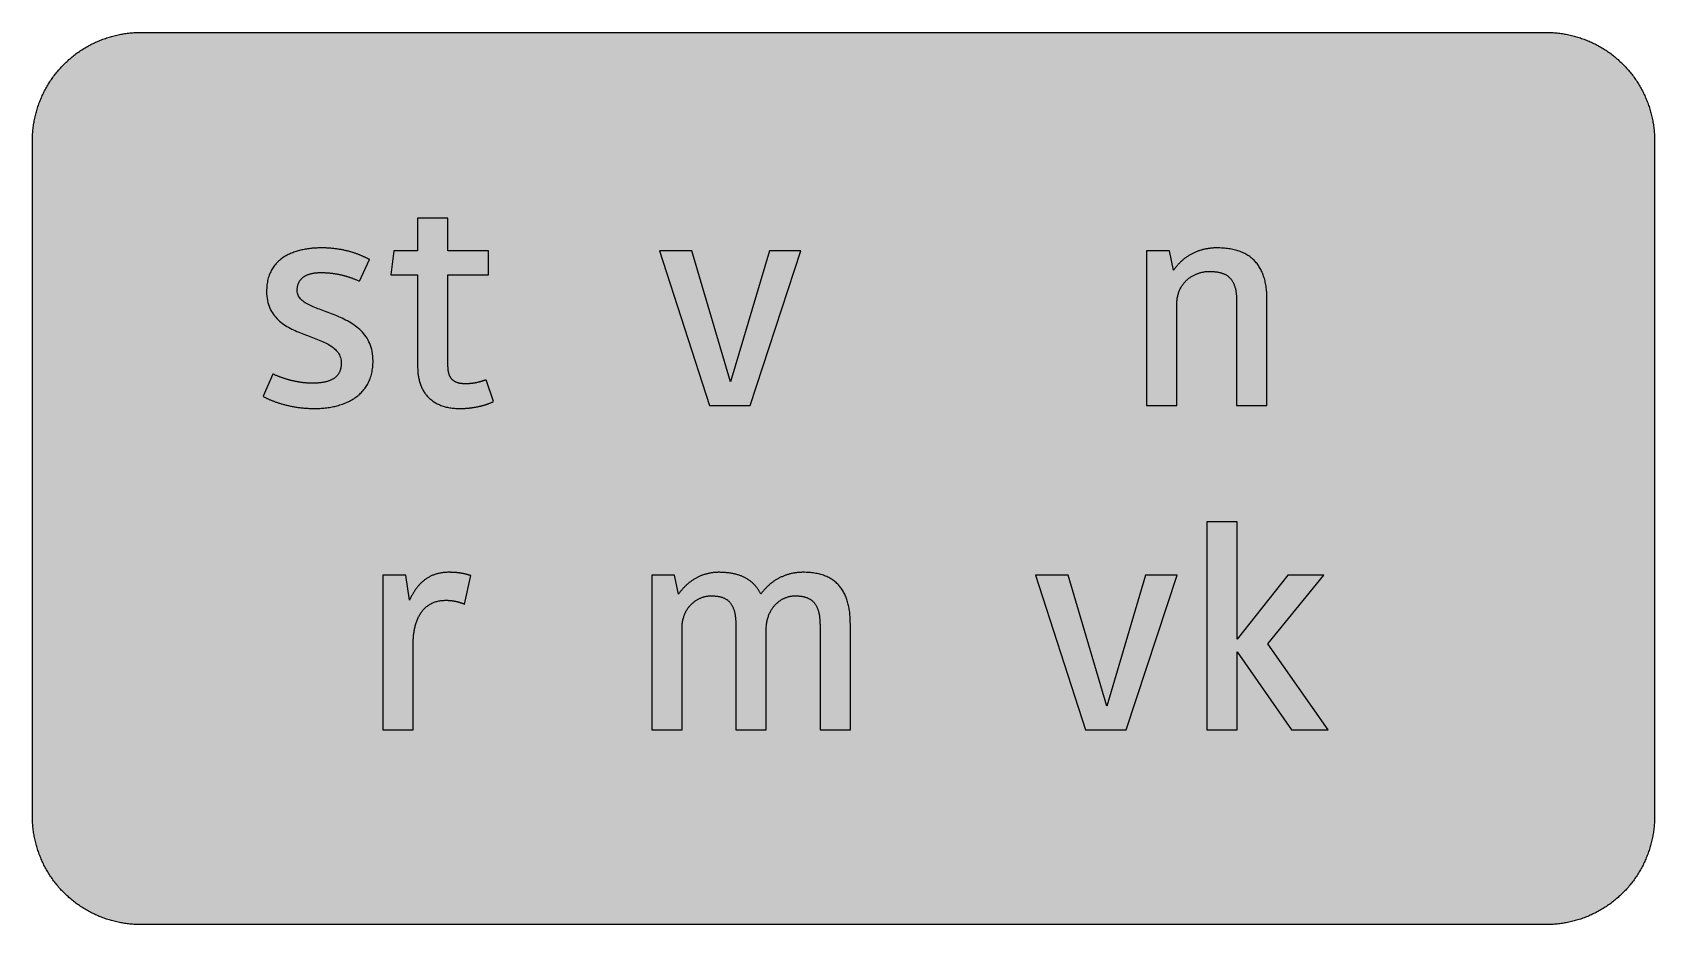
# Model space of a CAD drawing. Header units: millimetres. Extents: x 0 to 212, y 0 to 116.
import ezdxf

# ---------------------------------------------------------------- set-up
doc = ezdxf.new("R2010")
doc.units = ezdxf.units.MM

msp = doc.modelspace()

# ---------------------------------------------------------------- hatches: boundary and pattern name
for color, points in [(254, [(14.1633, 0.0536), (13.9878, 0.0533), (13.8125, 0.0559), (13.6373, 0.061), (13.462, 0.0686), (13.2893, 0.0787), (13.114, 0.0914), (12.9413, 0.1041), (12.7686, 0.1219), (12.5959, 0.1397), (12.4231, 0.16), (12.2504, 0.1829), (12.0777, 0.2057), (11.9075, 0.2337), (11.7373, 0.2616), (11.5672, 0.2921), (11.397, 0.3251), (11.2268, 0.3607), (11.0592, 0.3988), (10.8915, 0.4369), (10.7239, 0.4775), (10.5562, 0.5207), (10.3886, 0.5664), (10.2235, 0.6121), (10.0584, 0.6629), (9.8933, 0.7137), (9.7307, 0.7671), (9.5682, 0.8204), (9.4056, 0.8788), (9.2431, 0.9373), (9.083, 0.9982), (8.923, 1.0617), (8.763, 1.1252), (8.6055, 1.1938), (8.4455, 1.2624), (8.2906, 1.331), (8.1331, 1.4046), (7.9781, 1.4783), (7.8232, 1.5545), (7.6708, 1.6332), (7.5184, 1.7145), (7.366, 1.7958), (7.2161, 1.8796), (7.0663, 1.966), (6.919, 2.0523), (6.7716, 2.1438), (6.6243, 2.2352), (6.4795, 2.3266), (6.3348, 2.4232), (6.19, 2.5197), (6.0477, 2.6187), (5.908, 2.7178), (5.7683, 2.8194), (5.6286, 2.9235), (5.4915, 3.0302), (5.3543, 3.1369), (5.2197, 3.2461), (5.0851, 3.3579), (4.953, 3.4722), (4.8209, 3.5865), (4.6914, 3.7033), (4.5644, 3.8202), (4.4348, 3.9395), (4.3104, 4.0615), (4.1859, 4.1859), (4.0615, 4.3104), (3.9395, 4.4348), (3.8202, 4.5618), (3.7033, 4.6914), (3.5865, 4.8209), (3.4722, 4.953), (3.3579, 5.0851), (3.2487, 5.2197), (3.1369, 5.3543), (3.0302, 5.4915), (2.9235, 5.6286), (2.8194, 5.7683), (2.7178, 5.908), (2.6187, 6.0477), (2.5197, 6.19), (2.4232, 6.3348), (2.3266, 6.477), (2.2352, 6.6243), (2.1438, 6.7691), (2.0523, 6.919), (1.966, 7.0663), (1.8796, 7.2161), (1.7958, 7.366), (1.7145, 7.5184), (1.6332, 7.6708), (1.5545, 7.8232), (1.4783, 7.9781), (1.4046, 8.1331), (1.331, 8.2906), (1.2598, 8.4455), (1.1913, 8.603), (1.1252, 8.763), (1.0592, 8.923), (0.9982, 9.083), (0.9373, 9.2431), (0.8763, 9.4056), (0.8204, 9.5682), (0.7645, 9.7307), (0.7112, 9.8933), (0.6604, 10.0584), (0.6121, 10.2235), (0.5639, 10.3911), (0.5207, 10.5562), (0.4775, 10.7239), (0.4343, 10.8915), (0.3962, 11.0592), (0.3607, 11.2268), (0.3251, 11.397), (0.2921, 11.5672), (0.2616, 11.7373), (0.2311, 11.9075), (0.2057, 12.0802), (0.1803, 12.2504), (0.1575, 12.4231), (0.1372, 12.5959), (0.1194, 12.7686), (0.1041, 12.9413), (0.0889, 13.1166), (0.0787, 13.2893), (0.0686, 13.4645), (0.061, 13.6373), (0.0559, 13.8125), (0.0508, 13.9878), (0.0508, 14.163), (0.0522, 102.3592), (0.0508, 102.5322), (0.0559, 102.7074), (0.061, 102.8827), (0.0686, 103.058), (0.0787, 103.2307), (0.0889, 103.4059), (0.1041, 103.5787), (0.1194, 103.7514), (0.1372, 103.9241), (0.1575, 104.0968), (0.1803, 104.2695), (0.2057, 104.4423), (0.2311, 104.6124), (0.2616, 104.7826), (0.2921, 104.9528), (0.3251, 105.123), (0.3607, 105.2932), (0.3962, 105.4608), (0.4343, 105.6284), (0.4775, 105.7961), (0.5207, 105.9637), (0.5639, 106.1314), (0.6121, 106.2965), (0.6604, 106.4616), (0.7112, 106.6267), (0.7645, 106.7892), (0.8204, 106.9518), (0.8763, 107.1143), (0.9373, 107.2769), (0.9982, 107.4369), (1.0592, 107.5969), (1.1252, 107.757), (1.1913, 107.9144), (1.2598, 108.0745), (1.331, 108.2294), (1.4046, 108.3869), (1.4783, 108.5418), (1.5545, 108.6968), (1.6332, 108.8492), (1.7145, 109.0016), (1.7958, 109.154), (1.8796, 109.3038), (1.966, 109.4537), (2.0523, 109.601), (2.1438, 109.7483), (2.2352, 109.8956), (2.3266, 110.0404), (2.4232, 110.1852), (2.5197, 110.33), (2.6187, 110.4722), (2.7178, 110.6119), (2.8194, 110.7516), (2.9235, 110.8913), (3.0302, 111.0285), (3.1369, 111.1656), (3.2487, 111.3003), (3.3579, 111.4349), (3.4722, 111.567), (3.5865, 111.699), (3.7033, 111.8286), (3.8202, 111.9556), (3.9395, 112.0851), (4.0615, 112.2096), (4.1859, 112.334), (4.3104, 112.4585), (4.4348, 112.5804), (4.5644, 112.6998), (4.6914, 112.8166), (4.8209, 112.9335), (4.953, 113.0478), (5.0851, 113.1621), (5.2197, 113.2713), (5.3543, 113.3831), (5.4915, 113.4897), (5.6286, 113.5964), (5.7683, 113.7006), (5.908, 113.8022), (6.0477, 113.9012), (6.19, 114.0003), (6.3348, 114.0968), (6.4795, 114.1933), (6.6243, 114.2848), (6.7716, 114.3762), (6.919, 114.4676), (7.0663, 114.554), (7.2161, 114.6404), (7.366, 114.7242), (7.5184, 114.8055), (7.6708, 114.8867), (7.8232, 114.9655), (7.9781, 115.0417), (8.1331, 115.1153), (8.2906, 115.189), (8.4455, 115.2601), (8.6055, 115.3287), (8.763, 115.3947), (8.923, 115.4608), (9.083, 115.5217), (9.2431, 115.5827), (9.4056, 115.6437), (9.5682, 115.6995), (9.7307, 115.7554), (9.8933, 115.8088), (10.0584, 115.8596), (10.2235, 115.9078), (10.3886, 115.9561), (10.5562, 115.9993), (10.7239, 116.0424), (10.8915, 116.0856), (11.0592, 116.1237), (11.2268, 116.1593), (11.397, 116.1948), (11.5672, 116.2279), (11.7373, 116.2583), (11.9075, 116.2888), (12.0777, 116.3142), (12.2504, 116.3396), (12.4231, 116.3625), (12.5959, 116.3828), (12.7686, 116.4006), (12.9413, 116.4158), (13.114, 116.4311), (13.2893, 116.4412), (13.462, 116.4514), (13.6373, 116.459), (13.8125, 116.4641), (13.9878, 116.4692), (14.163, 116.4692), (197.6078, 116.4703), (197.7822, 116.4692), (197.9574, 116.4641), (198.1327, 116.459), (198.3054, 116.4514), (198.4807, 116.4412), (198.6534, 116.4311), (198.8287, 116.4158), (199.0014, 116.4006), (199.1741, 116.3828), (199.3468, 116.3625), (199.5195, 116.3396), (199.6897, 116.3142), (199.8624, 116.2888), (200.0326, 116.2583), (200.2028, 116.2279), (200.373, 116.1948), (200.5432, 116.1593), (200.7108, 116.1237), (200.8784, 116.0856), (201.0461, 116.0424), (201.2137, 115.9993), (201.3788, 115.9561), (201.5465, 115.9078), (201.7116, 115.8596), (201.8767, 115.8088), (202.0392, 115.7554), (202.2018, 115.6995), (202.3643, 115.6437), (202.5269, 115.5827), (202.6869, 115.5217), (202.8469, 115.4608), (203.007, 115.3947), (203.167, 115.3287), (203.3245, 115.2601), (203.4794, 115.189), (203.6369, 115.1153), (203.7918, 115.0417), (203.9468, 114.9655), (204.0992, 114.8867), (204.2516, 114.8055), (204.404, 114.7242), (204.5538, 114.6404), (204.7037, 114.554), (204.8535, 114.4676), (205.0009, 114.3762), (205.1456, 114.2848), (205.293, 114.1933), (205.4352, 114.0968), (205.58, 114.0003), (205.7222, 113.9012), (205.8619, 113.8022), (206.0016, 113.7006), (206.1413, 113.5964), (206.2785, 113.4897), (206.4156, 113.3831), (206.5503, 113.2713), (206.6849, 113.1621), (206.817, 113.0478), (206.949, 112.9335), (207.0786, 112.8166), (207.2081, 112.6998), (207.3351, 112.5804), (207.4596, 112.4585), (207.584, 112.334), (207.7085, 112.2096), (207.8304, 112.0851), (207.9498, 111.9556), (208.0666, 111.8286), (208.1835, 111.699), (208.2978, 111.567), (208.4121, 111.4349), (208.5238, 111.3003), (208.6331, 111.1656), (208.7397, 111.0285), (208.8464, 110.8913), (208.9506, 110.7516), (209.0522, 110.6119), (209.1512, 110.4722), (209.2503, 110.33), (209.3468, 110.1852), (209.4433, 110.0404), (209.5348, 109.8956), (209.6262, 109.7483), (209.7176, 109.601), (209.804, 109.4537), (209.8904, 109.3038), (209.9742, 109.154), (210.0555, 109.0016), (210.1367, 108.8492), (210.2155, 108.6968), (210.2917, 108.5418), (210.3653, 108.3869), (210.439, 108.2294), (210.5076, 108.0745), (210.5762, 107.9144), (210.6447, 107.757), (210.7082, 107.5969), (210.7717, 107.4369), (210.8327, 107.2769), (210.8911, 107.1143), (210.9495, 106.9518), (211.0029, 106.7892), (211.0562, 106.6267), (211.107, 106.4616), (211.1578, 106.2965), (211.2035, 106.1314), (211.2493, 105.9637), (211.2924, 105.7961), (211.3331, 105.6284), (211.3712, 105.4608), (211.4093, 105.2932), (211.4448, 105.123), (211.4779, 104.9528), (211.5083, 104.7826), (211.5363, 104.6124), (211.5642, 104.4423), (211.5871, 104.2695), (211.6099, 104.0968), (211.6303, 103.9241), (211.648, 103.7514), (211.6658, 103.5787), (211.6785, 103.4059), (211.6912, 103.2307), (211.7014, 103.058), (211.709, 102.8827), (211.7141, 102.7074), (211.7166, 102.5322), (211.7166, 102.3569), (211.7189, 14.1647), (211.7166, 13.9878), (211.7141, 13.8125), (211.709, 13.6373), (211.7014, 13.4645), (211.6912, 13.2893), (211.6785, 13.1166), (211.6658, 12.9413), (211.648, 12.7686), (211.6303, 12.5959), (211.6099, 12.4231), (211.5871, 12.2504), (211.5642, 12.0802), (211.5363, 11.9075), (211.5083, 11.7373), (211.4779, 11.5672), (211.4448, 11.397), (211.4093, 11.2268), (211.3712, 11.0592), (211.3331, 10.8915), (211.2924, 10.7239), (211.2493, 10.5562), (211.2035, 10.3911), (211.1578, 10.2235), (211.107, 10.0584), (211.0562, 9.8933), (211.0029, 9.7307), (210.9495, 9.5682), (210.8911, 9.4056), (210.8327, 9.2431), (210.7717, 9.083), (210.7082, 8.923), (210.6447, 8.763), (210.5762, 8.603), (210.5076, 8.4455), (210.439, 8.2906), (210.3653, 8.1331), (210.2917, 7.9781), (210.2155, 7.8232), (210.1367, 7.6708), (210.0555, 7.5184), (209.9742, 7.366), (209.8904, 7.2161), (209.804, 7.0663), (209.7176, 6.919), (209.6262, 6.7691), (209.5348, 6.6243), (209.4433, 6.477), (209.3468, 6.3348), (209.2503, 6.19), (209.1512, 6.0477), (209.0522, 5.908), (208.9506, 5.7683), (208.8464, 5.6286), (208.7397, 5.4915), (208.6331, 5.3543), (208.5238, 5.2197), (208.4121, 5.0851), (208.2978, 4.953), (208.1835, 4.8209), (208.0666, 4.6914), (207.9498, 4.5618), (207.8304, 4.4348), (207.7085, 4.3104), (207.584, 4.1859), (207.4596, 4.0615), (207.3351, 3.9395), (207.2081, 3.8202), (207.0786, 3.7033), (206.949, 3.5865), (206.817, 3.4722), (206.6849, 3.3579), (206.5503, 3.2461), (206.4156, 3.1369), (206.2785, 3.0302), (206.1413, 2.9235), (206.0016, 2.8194), (205.8619, 2.7178), (205.7222, 2.6187), (205.58, 2.5197), (205.4352, 2.4232), (205.293, 2.3266), (205.1456, 2.2352), (205.0009, 2.1438), (204.8535, 2.0523), (204.7037, 1.966), (204.5538, 1.8796), (204.404, 1.7958), (204.2516, 1.7145), (204.0992, 1.6332), (203.9468, 1.5545), (203.7918, 1.4783), (203.6369, 1.4046), (203.4794, 1.331), (203.3245, 1.2624), (203.167, 1.1938), (203.007, 1.1252), (202.8469, 1.0617), (202.6869, 0.9982), (202.5269, 0.9373), (202.3643, 0.8788), (202.2018, 0.8204), (202.0392, 0.7671), (201.8767, 0.7137), (201.7116, 0.6629), (201.5465, 0.6121), (201.3788, 0.5664), (201.2137, 0.5207), (201.0461, 0.4775), (200.8784, 0.4369), (200.7108, 0.3988), (200.5432, 0.3607), (200.373, 0.3251), (200.2028, 0.2921), (200.0326, 0.2616), (199.8624, 0.2337), (199.6897, 0.2057), (199.5195, 0.1829), (199.3468, 0.16), (199.1741, 0.1397), (199.0014, 0.1219), (198.8287, 0.1041), (198.6534, 0.0914), (198.4807, 0.0787), (198.3054, 0.0686), (198.1327, 0.061), (197.9574, 0.0559), (197.7822, 0.0533), (197.6069, 0.0533)]), (59, [(50.3163, 72.8303), (50.3174, 72.6821), (50.3199, 72.5373), (50.3276, 72.3925), (50.3352, 72.2503), (50.3453, 72.1081), (50.3606, 71.9684), (50.3758, 71.8312), (50.3961, 71.694), (50.4165, 71.5569), (50.4419, 71.4248), (50.4673, 71.2927), (50.4977, 71.1606), (50.5308, 71.0311), (50.5638, 70.9041), (50.6019, 70.7796), (50.6425, 70.6552), (50.6832, 70.5333), (50.7289, 70.4113), (50.7771, 70.2945), (50.8279, 70.1777), (50.8813, 70.0634), (50.9372, 69.9491), (50.9956, 69.8373), (51.0565, 69.7306), (51.12, 69.6239), (51.1861, 69.5173), (51.2547, 69.4157), (51.3283, 69.3141), (51.402, 69.2175), (51.4807, 69.121), (51.562, 69.027), (51.6433, 68.9356), (51.7296, 68.8442), (51.8185, 68.7578), (51.91, 68.674), (52.004, 68.5927), (52.103, 68.5114), (52.2021, 68.4352), (52.3062, 68.359), (52.4104, 68.2879), (52.5196, 68.2168), (52.6313, 68.1507), (52.7456, 68.0847), (52.8625, 68.0237), (52.9819, 67.9653), (53.1063, 67.9094), (53.2308, 67.8536), (53.3603, 67.8028), (53.4924, 67.757), (53.627, 67.7113), (53.7642, 67.6681), (53.9039, 67.63), (54.0487, 67.5919), (54.196, 67.5589), (54.3433, 67.5284), (54.4982, 67.5005), (54.6532, 67.4776), (54.8107, 67.4573), (54.9732, 67.437), (55.1383, 67.4243), (55.306, 67.4116), (55.4761, 67.404), (55.6489, 67.3989), (55.8267, 67.3964), (55.8978, 67.3964), (55.9664, 67.3989), (56.0375, 67.3989), (56.1086, 67.3989), (56.1797, 67.4014), (56.2508, 67.404), (56.322, 67.4065), (56.3905, 67.4091), (56.4617, 67.4141), (56.5328, 67.4167), (56.6014, 67.4218), (56.6725, 67.4268), (56.7436, 67.4319), (56.8122, 67.437), (56.8833, 67.4421), (56.9519, 67.4497), (57.023, 67.4548), (57.0916, 67.4624), (57.1627, 67.47), (57.2313, 67.4776), (57.3024, 67.4878), (57.371, 67.4954), (57.4396, 67.5056), (57.5107, 67.5157), (57.5793, 67.5259), (57.6478, 67.5361), (57.7164, 67.5488), (57.7875, 67.5589), (57.8561, 67.5716), (57.9247, 67.5843), (57.9933, 67.597), (58.0619, 67.6097), (58.1304, 67.625), (58.199, 67.6377), (58.2676, 67.6529), (58.3362, 67.6681), (58.4048, 67.6834), (58.4733, 67.7012), (58.5394, 67.7164), (58.608, 67.7342), (58.6765, 67.752), (58.7451, 67.7697), (58.8112, 67.7875), (58.8797, 67.8078), (58.9458, 67.8282), (59.0144, 67.8459), (59.0829, 67.8663), (59.149, 67.8891), (59.215, 67.9094), (59.2836, 67.9323), (59.3496, 67.9526), (59.4157, 67.9755), (59.4843, 68.0009), (59.5503, 68.0237), (59.6163, 68.0491), (59.6824, 68.072), (59.7484, 68.0974), (59.817, 68.1253), (59.883, 68.1507), (59.9491, 68.1761), (60.0126, 68.2041), (60.0786, 68.232), (60.1447, 68.26), (60.2107, 68.2904), (59.242, 71.1232), (59.1947, 71.1048), (59.1464, 71.0895), (59.1007, 71.0743), (59.055, 71.059), (59.0093, 71.0438), (58.9636, 71.0286), (58.9178, 71.0133), (58.8721, 71.0006), (58.8289, 70.9854), (58.7832, 70.9727), (58.74, 70.96), (58.6943, 70.9447), (58.6511, 70.932), (58.608, 70.9193), (58.5648, 70.9092), (58.5216, 70.8965), (58.4784, 70.8838), (58.4378, 70.8736), (58.3946, 70.8609), (58.3514, 70.8508), (58.3108, 70.8406), (58.2676, 70.8279), (58.227, 70.8177), (58.1863, 70.8101), (58.1431, 70.8), (58.1025, 70.7898), (58.0619, 70.7796), (58.0212, 70.772), (57.9806, 70.7644), (57.9399, 70.7542), (57.8993, 70.7466), (57.8587, 70.739), (57.818, 70.7314), (57.7774, 70.7238), (57.7367, 70.7161), (57.6961, 70.7111), (57.658, 70.7034), (57.6174, 70.6958), (57.5767, 70.6907), (57.5361, 70.6857), (57.4954, 70.6806), (57.4573, 70.673), (57.4167, 70.6679), (57.3761, 70.6653), (57.3354, 70.6603), (57.2973, 70.6552), (57.2567, 70.6501), (57.216, 70.6476), (57.1754, 70.6425), (57.1348, 70.6399), (57.0967, 70.6374), (57.056, 70.6349), (57.0154, 70.6323), (56.9747, 70.6298), (56.9341, 70.6272), (56.8935, 70.6247), (56.8528, 70.6222), (56.8122, 70.6222), (56.7715, 70.6196), (56.7284, 70.6196), (56.6877, 70.6196), (56.6471, 70.6171), (56.6039, 70.6171), (56.5633, 70.6171), (56.482, 70.6171), (56.4032, 70.6196), (56.3245, 70.6222), (56.2508, 70.6272), (56.1746, 70.6323), (56.1035, 70.6399), (56.0324, 70.6476), (55.9638, 70.6577), (55.8952, 70.6679), (55.8292, 70.678), (55.7657, 70.6933), (55.7047, 70.706), (55.6438, 70.7212), (55.5828, 70.739), (55.5244, 70.7568), (55.4685, 70.7746), (55.4152, 70.7949), (55.3618, 70.8152), (55.3085, 70.8381), (55.2577, 70.8609), (55.2094, 70.8863), (55.1612, 70.9117), (55.1155, 70.9397), (55.0723, 70.9676), (55.0291, 70.9981), (54.9859, 71.0286), (54.9453, 71.059), (54.9072, 71.0921), (54.8691, 71.1251), (54.8335, 71.1606), (54.798, 71.1962), (54.7649, 71.2343), (54.7319, 71.2724), (54.6989, 71.3105), (54.671, 71.3511), (54.6405, 71.3943), (54.6125, 71.4375), (54.5871, 71.4807), (54.5617, 71.5239), (54.5389, 71.5721), (54.516, 71.6178), (54.4932, 71.6661), (54.4728, 71.7144), (54.4525, 71.7652), (54.4347, 71.816), (54.417, 71.8693), (54.4017, 71.9226), (54.3865, 71.976), (54.3712, 72.0319), (54.3585, 72.0877), (54.3458, 72.1462), (54.3357, 72.2046), (54.3255, 72.263), (54.3154, 72.324), (54.3077, 72.3875), (54.3001, 72.4484), (54.295, 72.5119), (54.29, 72.578), (54.2849, 72.6415), (54.2798, 72.71), (54.2773, 72.7761), (54.2747, 72.8447), (54.2747, 72.9132), (54.2747, 72.9844), (54.2756, 84.8607), (59.5521, 84.8607), (59.5521, 87.9655), (54.2756, 87.9655), (54.2756, 92.233), (50.3163, 92.233), (50.3163, 87.9655), (47.2115, 87.9655), (46.8242, 84.8607), (50.3163, 84.8607)]), (59, [(36.8131, 67.3982), (36.9951, 67.3989), (37.178, 67.4014), (37.3609, 67.4065), (37.5437, 67.4167), (37.7266, 67.4268), (37.907, 67.4395), (38.0873, 67.4548), (38.2676, 67.4751), (38.4454, 67.4954), (38.6232, 67.5183), (38.801, 67.5462), (38.9763, 67.5742), (39.1516, 67.6046), (39.3243, 67.6402), (39.4945, 67.6783), (39.6646, 67.7164), (39.8348, 67.7596), (40.0025, 67.8053), (40.1676, 67.8561), (40.3301, 67.9069), (40.4927, 67.9602), (40.6527, 68.0187), (40.8102, 68.0796), (40.9651, 68.1431), (41.1175, 68.2117), (41.2699, 68.2803), (41.4172, 68.3539), (41.5646, 68.4301), (41.7068, 68.5114), (41.849, 68.5927), (41.9862, 68.6791), (42.1234, 68.7705), (42.2554, 68.8619), (42.385, 68.9585), (42.512, 69.0601), (42.6364, 69.1617), (42.7558, 69.2683), (42.8727, 69.3801), (42.987, 69.4944), (43.0962, 69.6112), (43.2029, 69.7332), (43.307, 69.8576), (43.4061, 69.9872), (43.5026, 70.1192), (43.594, 70.2564), (43.6804, 70.3961), (43.7642, 70.5409), (43.8455, 70.6882), (43.9217, 70.8381), (43.9928, 70.9955), (44.0588, 71.1556), (44.1223, 71.3181), (44.1782, 71.4858), (44.2316, 71.6585), (44.2798, 71.8337), (44.3255, 72.0141), (44.3636, 72.197), (44.3992, 72.3849), (44.4271, 72.578), (44.45, 72.7761), (44.4703, 72.9767), (44.483, 73.1825), (44.4906, 73.3933), (44.4932, 73.6067), (44.4881, 73.9292), (44.4652, 74.2391), (44.4322, 74.5363), (44.384, 74.8233), (44.323, 75.1002), (44.2493, 75.3669), (44.1655, 75.6234), (44.069, 75.8698), (43.9623, 76.106), (43.8455, 76.3346), (43.7185, 76.5531), (43.5813, 76.7613), (43.434, 76.9645), (43.2816, 77.1576), (43.119, 77.343), (42.9489, 77.5208), (42.7711, 77.691), (42.5856, 77.8535), (42.3951, 78.011), (42.1996, 78.1609), (41.9964, 78.3057), (41.7906, 78.4428), (41.5798, 78.5749), (41.3639, 78.7044), (41.1429, 78.8264), (40.9219, 78.9432), (40.6959, 79.0575), (40.4698, 79.1667), (40.2412, 79.2709), (40.0101, 79.3725), (39.7789, 79.4715), (39.5453, 79.568), (39.3141, 79.6595), (39.083, 79.7509), (38.8518, 79.8398), (38.6232, 79.9262), (38.3972, 80.01), (38.1711, 80.0938), (37.9476, 80.1776), (37.7292, 80.2589), (37.5133, 80.3402), (37.3024, 80.4215), (37.0967, 80.5028), (36.8935, 80.584), (36.6979, 80.6679), (36.5074, 80.7517), (36.322, 80.838), (36.1442, 80.9244), (35.974, 81.0133), (35.8115, 81.1022), (35.6565, 81.1962), (35.5117, 81.2927), (35.3746, 81.3918), (35.2476, 81.4934), (35.1307, 81.6), (35.0241, 81.7093), (34.9275, 81.8236), (34.8437, 81.9429), (34.7701, 82.0649), (34.7091, 82.1944), (34.6608, 82.3265), (34.6278, 82.4662), (34.605, 82.611), (34.5973, 82.7634), (34.5999, 82.8421), (34.6024, 82.9183), (34.6075, 82.992), (34.6126, 83.0656), (34.6202, 83.1367), (34.6304, 83.2079), (34.6405, 83.2764), (34.6532, 83.345), (34.6685, 83.4111), (34.6837, 83.4746), (34.7015, 83.5406), (34.7218, 83.6016), (34.7421, 83.6625), (34.765, 83.7235), (34.7904, 83.7794), (34.8158, 83.8378), (34.8437, 83.8937), (34.8717, 83.947), (34.9021, 84.0003), (34.9352, 84.0511), (34.9682, 84.1019), (35.0037, 84.1527), (35.0418, 84.1985), (35.0799, 84.2467), (35.118, 84.2924), (35.1612, 84.3356), (35.2019, 84.3788), (35.2476, 84.4194), (35.2933, 84.4601), (35.339, 84.4982), (35.3873, 84.5363), (35.4381, 84.5718), (35.4889, 84.6074), (35.5422, 84.643), (35.5956, 84.676), (35.6514, 84.7065), (35.7073, 84.7369), (35.7657, 84.7674), (35.8242, 84.7954), (35.8851, 84.8208), (35.9461, 84.8487), (36.0096, 84.8716), (36.0756, 84.897), (36.1417, 84.9173), (36.2077, 84.9401), (36.2763, 84.9579), (36.3449, 84.9782), (36.416, 84.996), (36.4871, 85.0113), (36.5608, 85.029), (36.6344, 85.0417), (36.7106, 85.0544), (36.7868, 85.0671), (36.8656, 85.0798), (36.9443, 85.09), (37.023, 85.0976), (37.1043, 85.1052), (37.1881, 85.1129), (37.2694, 85.1179), (37.3558, 85.123), (37.4396, 85.1256), (37.526, 85.1281), (37.6149, 85.1306), (37.7038, 85.1306), (37.785, 85.1306), (37.8663, 85.1306), (37.9476, 85.1281), (38.0289, 85.1281), (38.1102, 85.1256), (38.1914, 85.123), (38.2702, 85.1179), (38.3515, 85.1154), (38.4302, 85.1103), (38.5115, 85.1052), (38.5902, 85.1002), (38.6715, 85.0925), (38.7502, 85.0875), (38.829, 85.0798), (38.9077, 85.0722), (38.989, 85.0646), (39.0677, 85.057), (39.1465, 85.0468), (39.2252, 85.0367), (39.304, 85.0265), (39.3827, 85.0163), (39.4589, 85.0036), (39.5376, 84.9909), (39.6164, 84.9808), (39.6951, 84.9655), (39.7739, 84.9528), (39.8501, 84.9376), (39.9288, 84.9249), (40.0075, 84.9097), (40.0837, 84.8919), (40.1625, 84.8766), (40.2412, 84.8589), (40.3174, 84.8411), (40.3962, 84.8233), (40.4724, 84.8055), (40.5511, 84.7852), (40.6298, 84.7649), (40.706, 84.7446), (40.7848, 84.7242), (40.861, 84.7039), (40.9397, 84.6811), (41.0185, 84.6582), (41.0947, 84.6353), (41.1734, 84.6099), (41.2521, 84.5871), (41.3283, 84.5617), (41.4071, 84.5363), (41.4858, 84.5083), (41.5646, 84.4829), (41.6408, 84.455), (41.7195, 84.4271), (41.7982, 84.3966), (41.877, 84.3686), (41.9557, 84.3382), (42.0345, 84.3077), (42.1132, 84.2772), (42.1919, 84.2442), (42.2707, 84.2112), (42.3494, 84.1781), (42.4307, 84.1451), (42.5094, 84.1121), (42.5882, 84.0765), (42.6695, 84.041), (42.7482, 84.0054), (44.0298, 86.8394), (43.9725, 86.868), (43.9141, 86.8959), (43.8556, 86.9264), (43.7947, 86.9569), (43.7337, 86.9874), (43.6702, 87.0204), (43.6067, 87.0509), (43.5407, 87.0814), (43.4746, 87.1144), (43.4086, 87.1449), (43.34, 87.1779), (43.2714, 87.2084), (43.2003, 87.2414), (43.1292, 87.2719), (43.0555, 87.3049), (42.9819, 87.3379), (42.9057, 87.3684), (42.8269, 87.4014), (42.7507, 87.4319), (42.6695, 87.4649), (42.5907, 87.4954), (42.5069, 87.5284), (42.4231, 87.5589), (42.3393, 87.5894), (42.2529, 87.6198), (42.1665, 87.6503), (42.0776, 87.6808), (41.9862, 87.7113), (41.8948, 87.7418), (41.8033, 87.7697), (41.7093, 87.8002), (41.6128, 87.8281), (41.5163, 87.8561), (41.4172, 87.884), (41.3182, 87.9094), (41.2166, 87.9373), (41.1124, 87.9627), (41.0083, 87.9881), (40.9016, 88.0135), (40.7949, 88.0364), (40.6857, 88.0593), (40.5765, 88.0821), (40.4647, 88.105), (40.3504, 88.1253), (40.2361, 88.1456), (40.1193, 88.1659), (39.9999, 88.1837), (39.8805, 88.2015), (39.7586, 88.2193), (39.6367, 88.2345), (39.5122, 88.2498), (39.3852, 88.265), (39.2582, 88.2777), (39.1287, 88.2904), (38.9966, 88.3006), (38.8645, 88.3107), (38.7299, 88.3209), (38.5953, 88.3285), (38.4556, 88.3361), (38.3159, 88.3412), (38.1762, 88.3463), (38.034, 88.3488), (37.8892, 88.3514), (37.7419, 88.3514), (37.5996, 88.3514), (37.4548, 88.3488), (37.3101, 88.3437), (37.1627, 88.3387), (37.0154, 88.331), (36.8656, 88.3234), (36.7157, 88.3107), (36.5658, 88.298), (36.416, 88.2828), (36.2636, 88.2675), (36.1112, 88.2472), (35.9588, 88.2269), (35.8064, 88.204), (35.654, 88.1786), (35.5016, 88.1507), (35.3492, 88.1202), (35.1968, 88.0872), (35.0469, 88.0542), (34.8945, 88.0161), (34.7447, 87.9754), (34.5948, 87.9323), (34.4475, 87.8865), (34.3002, 87.8383), (34.1528, 87.7875), (34.0081, 87.7316), (33.8633, 87.6757), (33.721, 87.6148), (33.5813, 87.5513), (33.4416, 87.4852), (33.3045, 87.4141), (33.1699, 87.3404), (33.0378, 87.2642), (32.9057, 87.1855), (32.7787, 87.1017), (32.6517, 87.0153), (32.5298, 86.9239), (32.4079, 86.8299), (32.291, 86.7308), (32.1742, 86.6292), (32.0624, 86.5251), (31.9557, 86.4159), (31.8491, 86.3016), (31.7475, 86.1847), (31.6484, 86.0628), (31.5544, 85.9384), (31.463, 85.8088), (31.3766, 85.6742), (31.2928, 85.537), (31.2141, 85.3923), (31.1379, 85.2449), (31.0667, 85.0951), (31.0007, 84.9376), (30.9397, 84.7776), (30.8839, 84.6125), (30.8305, 84.4423), (30.7848, 84.267), (30.7442, 84.0867), (30.7061, 83.9013), (30.6756, 83.7133), (30.6502, 83.5177), (30.6299, 83.3171), (30.6146, 83.1113), (30.6045, 82.9031), (30.6019, 82.6872), (30.6095, 82.3722), (30.6299, 82.0699), (30.6654, 81.7804), (30.7111, 81.5035), (30.7721, 81.2368), (30.8432, 80.9828), (30.927, 80.7364), (31.021, 80.5028), (31.1252, 80.2792), (31.242, 80.0633), (31.3665, 79.8601), (31.5011, 79.662), (31.6433, 79.4741), (31.7957, 79.2963), (31.9557, 79.1235), (32.1234, 78.9584), (32.2986, 78.8035), (32.479, 78.6536), (32.6669, 78.5089), (32.86, 78.3717), (33.0606, 78.2422), (33.2638, 78.1152), (33.4721, 77.9958), (33.6829, 77.8789), (33.8988, 77.7697), (34.1173, 77.663), (34.3408, 77.5589), (34.5643, 77.4598), (34.7904, 77.3633), (35.0164, 77.2693), (35.245, 77.1779), (35.4711, 77.089), (35.6997, 77.0001), (35.9283, 76.9137), (36.1544, 76.8299), (36.3804, 76.7461), (36.6039, 76.6623), (36.8249, 76.5785), (37.0434, 76.4946), (37.2593, 76.4108), (37.4726, 76.3245), (37.6809, 76.2381), (37.8841, 76.1492), (38.0822, 76.0578), (38.2753, 75.9638), (38.4632, 75.8698), (38.6461, 75.7707), (38.8214, 75.6691), (38.989, 75.5625), (39.1465, 75.4532), (39.2989, 75.3389), (39.4437, 75.2196), (39.5783, 75.0951), (39.7027, 74.9656), (39.8196, 74.8309), (39.9237, 74.6887), (40.0177, 74.5414), (40.1015, 74.3864), (40.1726, 74.2239), (40.2336, 74.0537), (40.2793, 73.8784), (40.3149, 73.693), (40.3352, 73.4974), (40.3428, 73.2942), (40.3403, 73.2079), (40.3377, 73.119), (40.3327, 73.0352), (40.325, 72.9513), (40.3149, 72.8701), (40.3047, 72.7913), (40.292, 72.7126), (40.2768, 72.6364), (40.259, 72.5627), (40.2387, 72.4891), (40.2184, 72.4179), (40.193, 72.3494), (40.1676, 72.2808), (40.1422, 72.2147), (40.1117, 72.1487), (40.0812, 72.0877), (40.0482, 72.0242), (40.0126, 71.9658), (39.9745, 71.9074), (39.9364, 71.849), (39.8958, 71.7931), (39.8526, 71.7398), (39.8094, 71.689), (39.7637, 71.6382), (39.7154, 71.5874), (39.6646, 71.5391), (39.6138, 71.4934), (39.5605, 71.4477), (39.5046, 71.4045), (39.4487, 71.3613), (39.3878, 71.3207), (39.3294, 71.2826), (39.2659, 71.2445), (39.2024, 71.2089), (39.1363, 71.1733), (39.0677, 71.1378), (38.9992, 71.1073), (38.928, 71.0743), (38.8569, 71.0463), (38.7833, 71.0159), (38.7071, 70.9905), (38.6283, 70.9651), (38.5496, 70.9397), (38.4708, 70.9168), (38.387, 70.8939), (38.3032, 70.8736), (38.2194, 70.8533), (38.133, 70.8355), (38.0441, 70.8177), (37.9527, 70.8025), (37.8612, 70.7873), (37.7698, 70.772), (37.6733, 70.7593), (37.5793, 70.7492), (37.4802, 70.739), (37.3812, 70.7288), (37.2821, 70.7212), (37.1805, 70.7161), (37.0764, 70.7085), (36.9722, 70.7034), (36.8656, 70.7009), (36.7589, 70.6984), (36.6497, 70.6958), (36.5379, 70.6958), (36.4642, 70.6958), (36.388, 70.6984), (36.3144, 70.6984), (36.2382, 70.7009), (36.162, 70.7034), (36.0858, 70.7085), (36.0096, 70.7111), (35.9308, 70.7161), (35.8546, 70.7212), (35.7784, 70.7263), (35.6997, 70.7339), (35.621, 70.7415), (35.5448, 70.7492), (35.466, 70.7568), (35.3873, 70.7644), (35.3085, 70.7746), (35.2273, 70.7847), (35.1485, 70.7949), (35.0698, 70.8076), (34.991, 70.8177), (34.9098, 70.8304), (34.831, 70.8431), (34.7497, 70.8584), (34.6685, 70.8711), (34.5897, 70.8863), (34.5084, 70.9016), (34.4272, 70.9168), (34.3459, 70.9346), (34.2646, 70.9524), (34.1833, 70.9701), (34.102, 70.9879), (34.0208, 71.0057), (33.9395, 71.026), (33.8582, 71.0463), (33.7769, 71.0667), (33.6956, 71.087), (33.6144, 71.1073), (33.5331, 71.1302), (33.4493, 71.153), (33.368, 71.1759), (33.2867, 71.2013), (33.2054, 71.2241), (33.1216, 71.2495), (33.0403, 71.2749), (32.959, 71.3003), (32.8778, 71.3283), (32.7965, 71.3562), (32.7127, 71.3816), (32.6314, 71.4121), (32.5501, 71.44), (32.4688, 71.468), (32.3875, 71.4985), (32.3063, 71.5289), (32.225, 71.5594), (32.1437, 71.5924), (32.0624, 71.6229), (31.9811, 71.6559), (31.8999, 71.689), (31.8186, 71.722), (31.7373, 71.7575), (31.6586, 71.7906), (31.5773, 71.8261), (31.496, 71.8617), (31.4173, 71.8972), (30.1378, 68.9885), (30.1955, 68.9534), (30.2565, 68.9204), (30.32, 68.8873), (30.3835, 68.8543), (30.4495, 68.8213), (30.5181, 68.7857), (30.5867, 68.7527), (30.6578, 68.7197), (30.7289, 68.6841), (30.8051, 68.6511), (30.8788, 68.6156), (30.9575, 68.5825), (31.0363, 68.547), (31.1175, 68.514), (31.1988, 68.4784), (31.2826, 68.4454), (31.369, 68.4098), (31.4554, 68.3768), (31.5443, 68.3438), (31.6332, 68.3082), (31.7246, 68.2752), (31.816, 68.2422), (31.91, 68.2092), (32.0065, 68.1787), (32.1031, 68.1457), (32.2021, 68.1126), (32.3012, 68.0822), (32.4028, 68.0517), (32.5044, 68.0212), (32.6085, 67.9907), (32.7127, 67.9602), (32.8193, 67.9298), (32.926, 67.9018), (33.0352, 67.8739), (33.1445, 67.8459), (33.2562, 67.818), (33.368, 67.7926), (33.4823, 67.7672), (33.5966, 67.7418), (33.7134, 67.7164), (33.8303, 67.6935), (33.9496, 67.6681), (34.069, 67.6478), (34.1884, 67.625), (34.3103, 67.6046), (34.4348, 67.5843), (34.5567, 67.5665), (34.6812, 67.5462), (34.8082, 67.531), (34.9352, 67.5132), (35.0622, 67.498), (35.1917, 67.4827), (35.3212, 67.47), (35.4533, 67.4573), (35.5854, 67.4472), (35.7175, 67.437), (35.8521, 67.4268), (35.9867, 67.4192), (36.1213, 67.4116), (36.2585, 67.4065), (36.3957, 67.4014), (36.5328, 67.3989), (36.6725, 67.3964), (36.8122, 67.3964)]), (59, [(100.3363, 87.9655), (96.2244, 87.9655), (91.1408, 70.89), (86.0958, 87.9655), (81.8653, 87.9655), (88.3846, 67.787), (93.701, 67.787)]), (59, [(161.145, 67.787), (161.145, 81.6003), (161.1427, 81.8058), (161.1376, 82.009), (161.13, 82.2071), (161.1198, 82.4052), (161.1071, 82.5983), (161.0893, 82.7888), (161.069, 82.9742), (161.0462, 83.1596), (161.0208, 83.3399), (160.9928, 83.5177), (160.9598, 83.693), (160.9242, 83.8657), (160.8861, 84.0334), (160.8455, 84.1985), (160.7998, 84.361), (160.7515, 84.521), (160.7007, 84.676), (160.6474, 84.8309), (160.589, 84.9782), (160.5305, 85.1256), (160.467, 85.2703), (160.3985, 85.41), (160.3299, 85.5472), (160.2562, 85.6793), (160.18, 85.8114), (160.0987, 85.9384), (160.0175, 86.0628), (159.9311, 86.1822), (159.8422, 86.3016), (159.7482, 86.4159), (159.6517, 86.5276), (159.5526, 86.6343), (159.451, 86.7385), (159.3444, 86.8401), (159.2351, 86.9391), (159.1234, 87.0331), (159.0065, 87.1271), (158.8872, 87.2134), (158.7652, 87.2998), (158.6382, 87.3811), (158.5087, 87.4598), (158.3766, 87.536), (158.242, 87.6071), (158.1023, 87.6757), (157.9575, 87.7418), (157.8127, 87.8053), (157.6629, 87.8637), (157.5105, 87.9196), (157.353, 87.9704), (157.193, 88.0186), (157.0304, 88.0643), (156.8628, 88.1075), (156.6926, 88.1456), (156.5173, 88.1812), (156.3421, 88.2142), (156.1592, 88.2421), (155.9763, 88.2675), (155.7884, 88.2904), (155.5953, 88.3082), (155.4023, 88.3234), (155.2016, 88.3361), (155.001, 88.3437), (154.7952, 88.3488), (154.5844, 88.3514), (154.4828, 88.3514), (154.3812, 88.3488), (154.2796, 88.3463), (154.178, 88.3412), (154.0789, 88.3336), (153.9773, 88.326), (153.8757, 88.3183), (153.7767, 88.3082), (153.6751, 88.2955), (153.576, 88.2828), (153.4744, 88.2675), (153.3754, 88.2523), (153.2763, 88.2345), (153.1772, 88.2167), (153.0782, 88.1964), (152.9817, 88.1736), (152.8826, 88.1507), (152.7861, 88.1278), (152.687, 88.1024), (152.5905, 88.0745), (152.494, 88.0466), (152.4, 88.0161), (152.3035, 87.9856), (152.2095, 87.9526), (152.113, 87.917), (152.019, 87.8815), (151.925, 87.8459), (151.8336, 87.8078), (151.7396, 87.7672), (151.6482, 87.7265), (151.5567, 87.6833), (151.4653, 87.6376), (151.3764, 87.5919), (151.2875, 87.5462), (151.1986, 87.4954), (151.1097, 87.4471), (151.0208, 87.3938), (150.9344, 87.343), (150.8481, 87.2871), (150.7617, 87.2312), (150.6779, 87.1728), (150.5941, 87.1144), (150.5102, 87.0534), (150.429, 86.9925), (150.3451, 86.929), (150.2639, 86.8655), (150.1851, 86.7994), (150.1064, 86.7308), (150.0276, 86.6623), (149.9489, 86.5911), (149.8727, 86.5175), (149.7965, 86.4438), (149.7203, 86.3702), (149.6466, 86.2914), (149.573, 86.2127), (149.5019, 86.1339), (149.4307, 86.0527), (149.3596, 85.9688), (149.291, 85.885), (149.2225, 85.7987), (149.1539, 85.7123), (149.0878, 85.6234), (149.0243, 85.532), (148.9583, 85.4405), (148.4175, 87.9655), (145.4284, 87.9655), (145.4284, 67.787), (149.3876, 67.787), (149.3876, 81.0186), (149.3876, 81.1555), (149.3926, 81.2902), (149.4028, 81.4222), (149.413, 81.5518), (149.4282, 81.6788), (149.446, 81.8032), (149.4663, 81.9277), (149.4917, 82.0471), (149.5196, 82.1665), (149.5476, 82.2808), (149.5806, 82.3951), (149.6162, 82.5068), (149.6543, 82.616), (149.6949, 82.7227), (149.7381, 82.8269), (149.7863, 82.9285), (149.8346, 83.0275), (149.8829, 83.1266), (149.9362, 83.2206), (149.9921, 83.3145), (150.0505, 83.406), (150.1089, 83.4949), (150.1699, 83.5812), (150.2334, 83.6651), (150.2994, 83.7463), (150.3655, 83.8251), (150.434, 83.9038), (150.5052, 83.9775), (150.5763, 84.0511), (150.6499, 84.1223), (150.7261, 84.1908), (150.8023, 84.2569), (150.8811, 84.3229), (150.9598, 84.3839), (151.0411, 84.4448), (151.1224, 84.5033), (151.2037, 84.5591), (151.2875, 84.6125), (151.3738, 84.6633), (151.4577, 84.7141), (151.544, 84.7598), (151.6329, 84.8055), (151.7193, 84.8487), (151.8082, 84.8893), (151.8971, 84.93), (151.9885, 84.9655), (152.0774, 85.0011), (152.1689, 85.0341), (152.2603, 85.0646), (152.3517, 85.0951), (152.4432, 85.1205), (152.5346, 85.1459), (152.6261, 85.1687), (152.7175, 85.1891), (152.8064, 85.2068), (152.8978, 85.2246), (152.9893, 85.2399), (153.0807, 85.2526), (153.1722, 85.2627), (153.2611, 85.2703), (153.35, 85.278), (153.4389, 85.283), (153.5278, 85.2856), (153.6167, 85.2856), (153.7284, 85.2856), (153.8376, 85.283), (153.9469, 85.2805), (154.051, 85.2754), (154.1577, 85.2678), (154.2593, 85.2602), (154.3609, 85.25), (154.4599, 85.2399), (154.5565, 85.2272), (154.653, 85.2119), (154.747, 85.1967), (154.8384, 85.1789), (154.9298, 85.1586), (155.0162, 85.1383), (155.1026, 85.1154), (155.1889, 85.09), (155.2727, 85.0621), (155.3515, 85.0341), (155.4328, 85.0036), (155.509, 84.9732), (155.5852, 84.9401), (155.6588, 84.9046), (155.7325, 84.8665), (155.8036, 84.8258), (155.8722, 84.7852), (155.9382, 84.742), (156.0043, 84.6963), (156.0678, 84.648), (156.1287, 84.5998), (156.1897, 84.5464), (156.2456, 84.4931), (156.304, 84.4372), (156.3573, 84.3788), (156.4107, 84.3204), (156.4615, 84.2569), (156.5097, 84.1934), (156.558, 84.1273), (156.6037, 84.0588), (156.6494, 83.9851), (156.6901, 83.914), (156.7307, 83.8378), (156.7713, 83.759), (156.8069, 83.6778), (156.8425, 83.5965), (156.8755, 83.5101), (156.9085, 83.4238), (156.939, 83.3323), (156.9669, 83.2409), (156.9923, 83.1444), (157.0177, 83.0478), (157.0406, 82.9488), (157.0634, 82.8446), (157.0812, 82.7405), (157.1015, 82.6313), (157.1168, 82.5221), (157.132, 82.4078), (157.1447, 82.2935), (157.1549, 82.1741), (157.165, 82.0522), (157.1727, 81.9302), (157.1777, 81.8032), (157.1828, 81.6737), (157.1854, 81.5416), (157.1854, 81.407), (157.1872, 67.787)]), (59, [(157.2645, 25.4536), (157.2645, 35.6591), (164.3285, 25.4536), (169.139, 25.4536), (161.2621, 36.6681), (168.5576, 45.6322), (163.8625, 45.6322), (157.2645, 37.2879), (157.2645, 52.6175), (153.3066, 52.6175), (153.3066, 25.4536)]), (59, [(54.0039, 42.3718), (54.0436, 42.3697), (54.0817, 42.3697), (54.1223, 42.3697), (54.1604, 42.3697), (54.2011, 42.3672), (54.2392, 42.3672), (54.2773, 42.3647), (54.3154, 42.3621), (54.3535, 42.3621), (54.3916, 42.3596), (54.4297, 42.357), (54.4678, 42.3545), (54.5059, 42.352), (54.544, 42.3469), (54.5821, 42.3443), (54.6202, 42.3418), (54.6557, 42.3367), (54.6938, 42.3342), (54.7319, 42.3291), (54.7675, 42.324), (54.8056, 42.3189), (54.8411, 42.3139), (54.8792, 42.3088), (54.9148, 42.3037), (54.9529, 42.2961), (54.9885, 42.291), (55.0266, 42.2859), (55.0621, 42.2783), (55.1002, 42.2707), (55.1358, 42.2656), (55.1739, 42.258), (55.2094, 42.2504), (55.2475, 42.2427), (55.2831, 42.2326), (55.3212, 42.225), (55.3568, 42.2173), (55.3949, 42.2072), (55.433, 42.1996), (55.4685, 42.1894), (55.5066, 42.1792), (55.5447, 42.1691), (55.5803, 42.1589), (55.6184, 42.1488), (55.6565, 42.1386), (55.6946, 42.1259), (55.7327, 42.1157), (55.7708, 42.103), (55.8089, 42.0929), (55.847, 42.0802), (55.8851, 42.0675), (55.9232, 42.0548), (55.9638, 42.0421), (56.0019, 42.0294), (56.0426, 42.0167), (56.0807, 42.0014), (56.1213, 41.9887), (56.1619, 41.9735), (56.2, 41.9583), (56.2407, 41.9456), (56.2813, 41.9303), (56.322, 41.9151), (56.3651, 41.8973), (56.4058, 41.8821), (56.4464, 41.8668), (57.2629, 45.5933), (57.2237, 45.6032), (57.1856, 45.6133), (57.1475, 45.6235), (57.1094, 45.6362), (57.0738, 45.6463), (57.0357, 45.6565), (56.9976, 45.6667), (56.962, 45.6768), (56.9239, 45.687), (56.8884, 45.6971), (56.8503, 45.7073), (56.8147, 45.7175), (56.7766, 45.7276), (56.7411, 45.7378), (56.703, 45.7479), (56.6649, 45.7581), (56.6293, 45.7657), (56.5912, 45.7759), (56.5531, 45.786), (56.515, 45.7937), (56.4794, 45.8038), (56.4413, 45.8114), (56.4032, 45.8216), (56.3626, 45.8292), (56.3245, 45.8368), (56.2864, 45.847), (56.2458, 45.8546), (56.2077, 45.8622), (56.167, 45.8699), (56.1264, 45.8775), (56.0857, 45.8851), (56.0451, 45.8927), (56.0019, 45.9003), (55.9613, 45.9054), (55.9181, 45.913), (55.8749, 45.9207), (55.8317, 45.9257), (55.7886, 45.9334), (55.7428, 45.9384), (55.6971, 45.9435), (55.6514, 45.9511), (55.6057, 45.9562), (55.56, 45.9613), (55.5117, 45.9664), (55.4634, 45.9715), (55.4126, 45.9765), (55.3644, 45.9791), (55.3136, 45.9842), (55.2628, 45.9892), (55.2094, 45.9918), (55.1586, 45.9943), (55.1053, 45.9994), (55.0494, 46.0019), (54.9935, 46.0045), (54.9377, 46.007), (54.8818, 46.0096), (54.8234, 46.0121), (54.7649, 46.0121), (54.704, 46.0146), (54.643, 46.0146), (54.5821, 46.0172), (54.5186, 46.0172), (54.4551, 46.0172), (54.389, 46.0172), (54.2646, 46.0172), (54.1401, 46.0121), (54.0156, 46.007), (53.8937, 45.9994), (53.7743, 45.9892), (53.6575, 45.9765), (53.5407, 45.9613), (53.4264, 45.9461), (53.3146, 45.9257), (53.2028, 45.9054), (53.0936, 45.8826), (52.9844, 45.8572), (52.8777, 45.8292), (52.7736, 45.8013), (52.672, 45.7708), (52.5704, 45.7378), (52.4688, 45.7022), (52.3697, 45.6667), (52.2732, 45.626), (52.1792, 45.5854), (52.0852, 45.5447), (51.9913, 45.499), (51.8998, 45.4533), (51.8109, 45.405), (51.722, 45.3568), (51.6357, 45.306), (51.5518, 45.2526), (51.468, 45.1993), (51.3842, 45.1434), (51.3029, 45.085), (51.2242, 45.0266), (51.1454, 44.9656), (51.0667, 44.9047), (50.993, 44.8412), (50.9168, 44.7751), (50.8457, 44.7091), (50.7721, 44.6405), (50.7009, 44.5719), (50.6324, 44.5008), (50.5638, 44.4297), (50.4977, 44.356), (50.4317, 44.2798), (50.3682, 44.2062), (50.3047, 44.1274), (50.2412, 44.0487), (50.1802, 43.9699), (50.1218, 43.8912), (50.0634, 43.8074), (50.005, 43.7261), (49.9491, 43.6423), (49.8932, 43.5559), (49.8399, 43.4721), (49.7865, 43.3832), (49.7332, 43.2968), (49.6824, 43.2079), (49.6316, 43.119), (49.5833, 43.0276), (49.5351, 42.9362), (49.4894, 42.8447), (49.4436, 42.7507), (49.3979, 42.6568), (49.3522, 42.5628), (49.309, 42.4663), (49.2684, 42.3697), (48.7645, 45.6322), (45.7771, 45.6322), (45.7771, 25.4536), (49.7346, 25.4536), (49.7346, 36.7065), (49.7332, 36.8529), (49.7357, 36.9976), (49.7408, 37.1424), (49.7484, 37.2872), (49.7561, 37.4294), (49.7662, 37.5717), (49.7789, 37.7114), (49.7916, 37.8511), (49.8094, 37.9882), (49.8272, 38.1254), (49.845, 38.26), (49.8678, 38.3946), (49.8907, 38.5267), (49.9161, 38.6588), (49.944, 38.7883), (49.9745, 38.9153), (50.0075, 39.0423), (50.0405, 39.1668), (50.0761, 39.2913), (50.1142, 39.4132), (50.1548, 39.5326), (50.1955, 39.6494), (50.2387, 39.7662), (50.2869, 39.878), (50.3352, 39.9923), (50.3834, 40.1015), (50.4368, 40.2082), (50.4927, 40.3149), (50.5485, 40.419), (50.607, 40.5206), (50.6705, 40.6197), (50.7314, 40.7162), (50.7975, 40.8102), (50.866, 40.9042), (50.9372, 40.9931), (51.0083, 41.082), (51.0845, 41.1658), (51.1607, 41.2496), (51.2394, 41.3283), (51.3207, 41.4071), (51.4045, 41.4807), (51.4909, 41.5544), (51.5798, 41.623), (51.6712, 41.689), (51.7652, 41.7525), (51.8592, 41.8135), (51.9582, 41.8719), (52.0573, 41.9278), (52.1614, 41.9786), (52.2656, 42.0294), (52.3748, 42.0751), (52.484, 42.1183), (52.5983, 42.1564), (52.7126, 42.1919), (52.8295, 42.225), (52.9488, 42.2554), (53.0733, 42.2834), (53.1978, 42.3062), (53.3248, 42.324), (53.4568, 42.3418), (53.5889, 42.3545), (53.7235, 42.3621), (53.8632, 42.3697), (54.0029, 42.3697)]), (59, [(95.7972, 25.4536), (95.7972, 38.4524), (95.7986, 38.5978), (95.8012, 38.7401), (95.8088, 38.8823), (95.8215, 39.0195), (95.8342, 39.1566), (95.852, 39.2887), (95.8698, 39.4183), (95.8926, 39.5478), (95.918, 39.6723), (95.9434, 39.7967), (95.9739, 39.9161), (96.0069, 40.0329), (96.0425, 40.1498), (96.078, 40.2615), (96.1187, 40.3733), (96.1593, 40.48), (96.2025, 40.5867), (96.2482, 40.6883), (96.2965, 40.7899), (96.3473, 40.8889), (96.3981, 40.9829), (96.454, 41.0769), (96.5073, 41.1683), (96.5657, 41.2572), (96.6241, 41.3436), (96.6851, 41.4274), (96.7461, 41.5087), (96.8096, 41.5874), (96.8756, 41.6636), (96.9416, 41.7398), (97.0077, 41.8109), (97.0763, 41.8821), (97.1448, 41.9481), (97.216, 42.0141), (97.2896, 42.0776), (97.3607, 42.1386), (97.4344, 42.197), (97.5081, 42.2529), (97.5843, 42.3062), (97.6605, 42.357), (97.7367, 42.4078), (97.8129, 42.4536), (97.8916, 42.4993), (97.9703, 42.5425), (98.0465, 42.5831), (98.1253, 42.6212), (98.204, 42.6568), (98.2828, 42.6923), (98.364, 42.7228), (98.4428, 42.7533), (98.5215, 42.7812), (98.6003, 42.8066), (98.679, 42.8295), (98.7577, 42.8523), (98.8365, 42.8727), (98.9152, 42.8879), (98.994, 42.9031), (99.0702, 42.9184), (99.1464, 42.9285), (99.2226, 42.9362), (99.2988, 42.9438), (99.3724, 42.9489), (99.4461, 42.9514), (99.5197, 42.9539), (99.629, 42.9514), (99.7356, 42.9489), (99.8398, 42.9463), (99.9414, 42.9412), (100.0404, 42.9336), (100.1395, 42.9235), (100.236, 42.9133), (100.33, 42.9006), (100.424, 42.8879), (100.5154, 42.8701), (100.6018, 42.8549), (100.6907, 42.8346), (100.7745, 42.8142), (100.8583, 42.7914), (100.9396, 42.766), (101.0183, 42.7406), (101.0971, 42.7126), (101.1707, 42.6822), (101.2469, 42.6491), (101.3181, 42.6161), (101.3892, 42.5806), (101.4552, 42.5425), (101.5238, 42.5044), (101.5873, 42.4612), (101.6508, 42.418), (101.7118, 42.3723), (101.7727, 42.3266), (101.8286, 42.2783), (101.8845, 42.225), (101.9404, 42.1716), (101.9937, 42.1183), (102.0445, 42.0599), (102.0928, 42.0014), (102.141, 41.9405), (102.1867, 41.877), (102.2299, 41.8109), (102.2731, 41.7424), (102.3137, 41.6738), (102.3518, 41.6027), (102.3899, 41.529), (102.4255, 41.4528), (102.4611, 41.3741), (102.4915, 41.2928), (102.5246, 41.2115), (102.5525, 41.1251), (102.5804, 41.0388), (102.6058, 40.9499), (102.6312, 40.8584), (102.6541, 40.7645), (102.677, 40.6679), (102.6973, 40.5689), (102.7151, 40.4673), (102.7328, 40.3657), (102.7481, 40.259), (102.7608, 40.1523), (102.7735, 40.0406), (102.7836, 39.9288), (102.7938, 39.8145), (102.8014, 39.6977), (102.809, 39.5757), (102.8141, 39.4538), (102.8167, 39.3294), (102.8192, 39.2024), (102.8192, 39.0728), (102.821, 25.4536), (106.7788, 25.4536), (106.7788, 39.267), (106.7765, 39.4691), (106.7714, 39.6672), (106.7664, 39.8653), (106.7562, 40.0583), (106.7435, 40.2488), (106.7283, 40.4368), (106.7105, 40.6222), (106.6902, 40.8026), (106.6673, 40.9829), (106.6419, 41.1582), (106.6114, 41.3334), (106.5809, 41.5036), (106.5454, 41.6712), (106.5073, 41.8338), (106.4666, 41.9964), (106.4235, 42.1538), (106.3777, 42.3088), (106.3295, 42.4612), (106.2761, 42.611), (106.2228, 42.7584), (106.1644, 42.9006), (106.1034, 43.0403), (106.0374, 43.1775), (105.9713, 43.3121), (105.9002, 43.4442), (105.8266, 43.5712), (105.7504, 43.6956), (105.6716, 43.8175), (105.5878, 43.9344), (105.504, 44.0512), (105.4151, 44.163), (105.3211, 44.2722), (105.2271, 44.3763), (105.1281, 44.4805), (105.0265, 44.5795), (104.9223, 44.6761), (104.8131, 44.7675), (104.7013, 44.8589), (104.587, 44.9453), (104.4702, 45.0266), (104.3483, 45.1079), (104.2238, 45.1841), (104.0943, 45.2577), (103.9647, 45.3263), (103.8301, 45.3949), (103.6904, 45.4584), (103.5507, 45.5168), (103.4059, 45.5752), (103.2561, 45.6286), (103.1037, 45.6768), (102.9487, 45.7251), (102.7913, 45.7683), (102.6287, 45.8064), (102.4636, 45.8445), (102.2934, 45.8775), (102.1207, 45.9054), (101.9429, 45.9334), (101.7651, 45.9537), (101.5797, 45.974), (101.3943, 45.9892), (101.2012, 46.0019), (101.0082, 46.0121), (100.8101, 46.0172), (100.6069, 46.0172), (100.5103, 46.0172), (100.4138, 46.0146), (100.3173, 46.0121), (100.2208, 46.007), (100.1243, 46.0019), (100.0277, 45.9943), (99.9312, 45.9867), (99.8372, 45.9765), (99.7407, 45.9638), (99.6442, 45.9511), (99.5477, 45.9384), (99.4512, 45.9232), (99.3572, 45.9054), (99.2607, 45.8876), (99.1641, 45.8673), (99.0702, 45.847), (98.9762, 45.8267), (98.8797, 45.8013), (98.7857, 45.7759), (98.6917, 45.7505), (98.5977, 45.7225), (98.5037, 45.6946), (98.4123, 45.6641), (98.3183, 45.6311), (98.2269, 45.5981), (98.1329, 45.5625), (98.0415, 45.527), (97.95, 45.4889), (97.8611, 45.4508), (97.7697, 45.4101), (97.6808, 45.3669), (97.5893, 45.3238), (97.5004, 45.2806), (97.4141, 45.2323), (97.3252, 45.1866), (97.2388, 45.1358), (97.1525, 45.085), (97.0661, 45.0342), (96.9797, 44.9809), (96.8959, 44.925), (96.8121, 44.8691), (96.7283, 44.8107), (96.6445, 44.7497), (96.5632, 44.6888), (96.4819, 44.6278), (96.4006, 44.5643), (96.3219, 44.4983), (96.2431, 44.4297), (96.1644, 44.3611), (96.0857, 44.2925), (96.0095, 44.2189), (95.9333, 44.1477), (95.8596, 44.0715), (95.7859, 43.9953), (95.7123, 43.9166), (95.6386, 43.8379), (95.5675, 43.7566), (95.4989, 43.6753), (95.4278, 43.5915), (95.3592, 43.5051), (95.2932, 43.4188), (95.2271, 43.3299), (95.1611, 43.2384), (95.0976, 43.147), (95.0544, 43.2359), (95.0112, 43.3222), (94.9655, 43.4086), (94.9198, 43.4924), (94.8715, 43.5737), (94.8233, 43.6575), (94.7725, 43.7363), (94.7191, 43.815), (94.6683, 43.8937), (94.6125, 43.9699), (94.5566, 44.0436), (94.5007, 44.1173), (94.4423, 44.1884), (94.3813, 44.2595), (94.3204, 44.3281), (94.2594, 44.3967), (94.1934, 44.4627), (94.1299, 44.5287), (94.0638, 44.5922), (93.9952, 44.6557), (93.9267, 44.7167), (93.8555, 44.7751), (93.7844, 44.8335), (93.7108, 44.8894), (93.6346, 44.9453), (93.5584, 45.0012), (93.4822, 45.052), (93.4034, 45.1028), (93.3221, 45.1536), (93.2409, 45.2018), (93.1596, 45.2501), (93.0732, 45.2958), (92.9894, 45.339), (92.9005, 45.3822), (92.8116, 45.4228), (92.7227, 45.4635), (92.6313, 45.5016), (92.5398, 45.5397), (92.4458, 45.5752), (92.3493, 45.6108), (92.2528, 45.6438), (92.1537, 45.6743), (92.0547, 45.7048), (91.9531, 45.7352), (91.8489, 45.7632), (91.7448, 45.7886), (91.6407, 45.814), (91.534, 45.8368), (91.4248, 45.8597), (91.3155, 45.88), (91.2038, 45.8978), (91.092, 45.9156), (90.9777, 45.9334), (90.8609, 45.9461), (90.744, 45.9613), (90.6247, 45.9715), (90.5053, 45.9842), (90.3834, 45.9918), (90.2614, 45.9994), (90.137, 46.007), (90.0125, 46.0121), (89.883, 46.0146), (89.756, 46.0172), (89.6239, 46.0172), (89.5299, 46.0172), (89.4359, 46.0146), (89.342, 46.0121), (89.248, 46.007), (89.154, 46.0019), (89.06, 45.9943), (88.966, 45.9842), (88.8721, 45.974), (88.7806, 45.9613), (88.6866, 45.9486), (88.5952, 45.9359), (88.5012, 45.9181), (88.4098, 45.9029), (88.3183, 45.8826), (88.2269, 45.8622), (88.1355, 45.8419), (88.044, 45.8191), (87.9526, 45.7962), (87.8637, 45.7708), (87.7722, 45.7429), (87.6833, 45.7149), (87.5944, 45.6844), (87.5055, 45.654), (87.4166, 45.6209), (87.3277, 45.5879), (87.2414, 45.5524), (87.155, 45.5143), (87.0661, 45.4762), (86.9798, 45.4381), (86.8959, 45.3949), (86.8096, 45.3542), (86.7258, 45.3085), (86.6394, 45.2653), (86.5556, 45.2171), (86.4743, 45.1688), (86.3905, 45.1206), (86.3092, 45.0698), (86.2279, 45.0164), (86.1466, 44.9631), (86.0654, 44.9072), (85.9866, 44.8513), (85.9079, 44.7929), (85.8291, 44.7319), (85.7504, 44.671), (85.6742, 44.61), (85.5955, 44.5465), (85.5218, 44.4805), (85.4456, 44.4144), (85.3719, 44.3459), (85.2983, 44.2747), (85.2246, 44.2036), (85.1535, 44.1325), (85.0798, 44.0588), (85.0113, 43.9826), (84.9401, 43.9064), (84.8716, 43.8277), (84.803, 43.7464), (84.7344, 43.6651), (84.6684, 43.5813), (84.6023, 43.4975), (84.5388, 43.4137), (84.4728, 43.3248), (84.4118, 43.2359), (84.3483, 43.147), (83.8454, 45.6322), (80.8563, 45.6322), (80.8563, 25.4536), (84.8155, 25.4536), (84.8155, 38.6853), (84.8157, 38.8214), (84.8208, 38.956), (84.8284, 39.0881), (84.8385, 39.2176), (84.8538, 39.3446), (84.869, 39.4716), (84.8893, 39.5935), (84.9122, 39.7154), (84.9376, 39.8323), (84.9655, 39.9491), (84.996, 40.0609), (85.029, 40.1726), (85.0646, 40.2819), (85.1002, 40.3885), (85.1408, 40.4927), (85.184, 40.5943), (85.2272, 40.6959), (85.2754, 40.7924), (85.3237, 40.8889), (85.3745, 40.9804), (85.4253, 41.0718), (85.4812, 41.1607), (85.537, 41.2471), (85.5929, 41.3309), (85.6539, 41.4122), (85.7148, 41.4934), (85.7758, 41.5696), (85.8393, 41.6458), (85.9053, 41.7195), (85.9714, 41.7881), (86.04, 41.8592), (86.1085, 41.9252), (86.1797, 41.9887), (86.2508, 42.0522), (86.3219, 42.1107), (86.3956, 42.1691), (86.4692, 42.225), (86.5429, 42.2783), (86.6191, 42.3316), (86.6953, 42.3799), (86.7715, 42.4282), (86.8502, 42.4739), (86.9264, 42.5171), (87.0052, 42.5577), (87.0839, 42.5958), (87.1601, 42.6339), (87.2388, 42.6669), (87.3176, 42.6999), (87.3963, 42.733), (87.4751, 42.7609), (87.5538, 42.7863), (87.6325, 42.8117), (87.7113, 42.8346), (87.79, 42.8549), (87.8662, 42.8752), (87.945, 42.8904), (88.0212, 42.9057), (88.0974, 42.9184), (88.1736, 42.9285), (88.2472, 42.9387), (88.3209, 42.9438), (88.3945, 42.9489), (88.4682, 42.9514), (88.5393, 42.9539), (88.646, 42.9514), (88.7527, 42.9514), (88.8568, 42.9463), (88.9584, 42.9412), (89.06, 42.9362), (89.1591, 42.926), (89.2556, 42.9184), (89.3496, 42.9057), (89.441, 42.893), (89.5325, 42.8777), (89.6214, 42.8625), (89.7077, 42.8447), (89.7915, 42.8244), (89.8754, 42.8041), (89.9566, 42.7812), (90.0354, 42.7558), (90.1141, 42.7304), (90.1903, 42.7025), (90.264, 42.672), (90.3351, 42.639), (90.4062, 42.606), (90.4748, 42.5704), (90.5408, 42.5323), (90.6043, 42.4917), (90.6678, 42.451), (90.7288, 42.4078), (90.7898, 42.3621), (90.8456, 42.3139), (90.9041, 42.2656), (90.9574, 42.2148), (91.0107, 42.1615), (91.0615, 42.1056), (91.1098, 42.0472), (91.1581, 41.9862), (91.2038, 41.9252), (91.247, 41.8592), (91.2901, 41.7932), (91.3308, 41.7246), (91.3689, 41.6535), (91.407, 41.5798), (91.4425, 41.5036), (91.4781, 41.4249), (91.5086, 41.3461), (91.5416, 41.2623), (91.5695, 41.1759), (91.5975, 41.0896), (91.6229, 41.0007), (91.6483, 40.9067), (91.6711, 40.8127), (91.694, 40.7137), (91.7143, 40.6146), (91.7321, 40.5105), (91.7499, 40.4063), (91.7651, 40.2996), (91.7778, 40.1879), (91.7905, 40.0761), (91.8007, 39.9593), (91.8108, 39.8399), (91.8185, 39.7205), (91.8261, 39.5961), (91.8312, 39.4691), (91.8337, 39.3395), (91.8362, 39.2074), (91.8362, 39.0728), (91.8379, 25.4536)]), (59, [(149.4261, 45.6322), (145.3127, 45.6322), (140.2292, 28.5566), (135.1841, 45.6322), (130.955, 45.6322), (137.4743, 25.4536), (142.791, 25.4536)])]:
    msp.add_hatch(color=color).paths.add_polyline_path(points)
h = msp.add_hatch(color=59)
h.paths.add_polyline_path([(14.1633, 3.5814), (13.8887, 3.5839), (13.6169, 3.5941), (13.3477, 3.6119), (13.081, 3.6347), (12.8143, 3.6652), (12.5501, 3.7008), (12.2885, 3.7465), (12.0294, 3.7948), (11.7729, 3.8506), (11.5164, 3.9141), (11.2649, 3.9827), (11.016, 4.0564), (10.7671, 4.1351), (10.5232, 4.2215), (10.2819, 4.3129), (10.0432, 4.412), (9.8069, 4.5161), (9.5733, 4.6228), (9.3447, 4.7371), (9.1186, 4.8565), (8.8951, 4.9809), (8.6741, 5.113), (8.4582, 5.2476), (8.2448, 5.3873), (8.0366, 5.5321), (7.8308, 5.682), (7.6276, 5.8369), (7.4295, 5.9969), (7.2365, 6.1595), (7.046, 6.3297), (6.8605, 6.5024), (6.6777, 6.6802), (6.5024, 6.8605), (6.3271, 7.046), (6.1595, 7.2365), (5.9969, 7.432), (5.8369, 7.6302), (5.682, 7.8308), (5.5321, 8.0366), (5.3873, 8.2448), (5.2451, 8.4582), (5.1105, 8.6741), (4.9809, 8.8951), (4.8565, 9.1186), (4.7371, 9.3447), (4.6228, 9.5758), (4.5136, 9.8069), (4.4094, 10.0432), (4.3129, 10.2819), (4.2215, 10.5232), (4.1351, 10.7696), (4.0538, 11.016), (3.9802, 11.2649), (3.9116, 11.5189), (3.8506, 11.7729), (3.7948, 12.0294), (3.744, 12.2911), (3.7008, 12.5527), (3.6627, 12.8143), (3.6322, 13.081), (3.6093, 13.3502), (3.5916, 13.6195), (3.5814, 13.8913), (3.5789, 14.163), (3.58, 102.3592), (3.5814, 102.6312), (3.5916, 102.903), (3.6093, 103.1723), (3.6322, 103.439), (3.6627, 103.7057), (3.7008, 103.9698), (3.744, 104.2314), (3.7948, 104.4905), (3.8506, 104.7471), (3.9116, 105.0036), (3.9802, 105.2551), (4.0538, 105.504), (4.1351, 105.7529), (4.2215, 105.9967), (4.3129, 106.238), (4.4094, 106.4768), (4.5136, 106.713), (4.6228, 106.9467), (4.7371, 107.1753), (4.8565, 107.4014), (4.9809, 107.6249), (5.1105, 107.8459), (5.2451, 108.0618), (5.3873, 108.2751), (5.5321, 108.4834), (5.682, 108.6891), (5.8369, 108.8923), (5.9969, 109.0905), (6.1595, 109.2835), (6.3271, 109.474), (6.5024, 109.6594), (6.6777, 109.8423), (6.8605, 110.0176), (7.046, 110.1928), (7.2365, 110.3605), (7.4295, 110.523), (7.6276, 110.683), (7.8308, 110.838), (8.0366, 110.9878), (8.2448, 111.1326), (8.4582, 111.2749), (8.6741, 111.4095), (8.8951, 111.539), (9.1186, 111.6635), (9.3447, 111.7829), (9.5733, 111.8972), (9.8069, 112.0064), (10.0432, 112.1105), (10.2819, 112.207), (10.5232, 112.2985), (10.7671, 112.3848), (11.016, 112.4661), (11.2649, 112.5398), (11.5164, 112.6084), (11.7729, 112.6693), (12.0294, 112.7252), (12.2885, 112.776), (12.5501, 112.8192), (12.8143, 112.8573), (13.081, 112.8878), (13.3477, 112.9106), (13.6169, 112.9284), (13.8887, 112.9386), (14.163, 112.9411), (197.6078, 112.9425), (197.8787, 112.9386), (198.1505, 112.9284), (198.4197, 112.9106), (198.689, 112.8878), (198.9557, 112.8573), (199.2173, 112.8192), (199.4789, 112.776), (199.7405, 112.7252), (199.9971, 112.6693), (200.2511, 112.6084), (200.5051, 112.5398), (200.754, 112.4661), (201.0004, 112.3848), (201.2467, 112.2985), (201.488, 112.207), (201.7268, 112.1105), (201.963, 112.0064), (202.1942, 111.8972), (202.4253, 111.7829), (202.6514, 111.6635), (202.8749, 111.539), (203.0959, 111.4095), (203.3118, 111.2749), (203.5251, 111.1326), (203.7334, 110.9878), (203.9391, 110.838), (204.1398, 110.683), (204.3379, 110.523), (204.5335, 110.3605), (204.724, 110.1928), (204.9094, 110.0176), (205.0898, 109.8423), (205.2676, 109.6594), (205.4403, 109.474), (205.6105, 109.2835), (205.773, 109.0905), (205.933, 108.8923), (206.088, 108.6891), (206.2378, 108.4834), (206.3826, 108.2751), (206.5223, 108.0618), (206.6569, 107.8459), (206.789, 107.6249), (206.9135, 107.4014), (207.0329, 107.1753), (207.1472, 106.9467), (207.2538, 106.713), (207.358, 106.4768), (207.457, 106.238), (207.5485, 105.9967), (207.6348, 105.7529), (207.7136, 105.504), (207.7872, 105.2551), (207.8558, 105.0036), (207.9193, 104.7471), (207.9752, 104.4905), (208.0235, 104.2314), (208.0692, 103.9698), (208.1047, 103.7057), (208.1352, 103.439), (208.1581, 103.1723), (208.1759, 102.903), (208.186, 102.6312), (208.1911, 102.3569), (208.1911, 14.1647), (208.186, 13.8913), (208.1759, 13.6195), (208.1581, 13.3502), (208.1352, 13.081), (208.1047, 12.8143), (208.0692, 12.5527), (208.0235, 12.2911), (207.9752, 12.0294), (207.9193, 11.7729), (207.8558, 11.5189), (207.7872, 11.2649), (207.7136, 11.016), (207.6348, 10.7696), (207.5485, 10.5232), (207.457, 10.2819), (207.358, 10.0432), (207.2538, 9.8069), (207.1472, 9.5758), (207.0329, 9.3447), (206.9135, 9.1186), (206.789, 8.8951), (206.6569, 8.6741), (206.5223, 8.4582), (206.3826, 8.2448), (206.2378, 8.0366), (206.088, 7.8308), (205.933, 7.6302), (205.773, 7.432), (205.6105, 7.2365), (205.4403, 7.046), (205.2676, 6.8605), (205.0898, 6.6802), (204.9094, 6.5024), (204.724, 6.3297), (204.5335, 6.1595), (204.3379, 5.9969), (204.1398, 5.8369), (203.9391, 5.682), (203.7334, 5.5321), (203.5251, 5.3873), (203.3118, 5.2476), (203.0959, 5.113), (202.8749, 4.9809), (202.6514, 4.8565), (202.4253, 4.7371), (202.1942, 4.6228), (201.963, 4.5161), (201.7268, 4.412), (201.488, 4.3129), (201.2467, 4.2215), (201.0004, 4.1351), (200.754, 4.0564), (200.5051, 3.9827), (200.2511, 3.9141), (199.9971, 3.8506), (199.7405, 3.7948), (199.4789, 3.7465), (199.2173, 3.7008), (198.9557, 3.6652), (198.689, 3.6347), (198.4197, 3.6119), (198.1505, 3.5941), (197.8787, 3.5839), (197.6069, 3.5789)])
h.paths.add_polyline_path([(14.1633, 8.8731), (14.0259, 8.8748), (13.8887, 8.8798), (13.7541, 8.8875), (13.622, 8.9002), (13.4874, 8.9154), (13.3553, 8.9332), (13.2258, 8.9535), (13.0962, 8.9789), (12.9667, 9.0068), (12.8397, 9.0373), (12.7127, 9.0729), (12.5882, 9.1084), (12.4663, 9.1491), (12.3419, 9.1923), (12.2225, 9.238), (12.1031, 9.2888), (11.9837, 9.3396), (11.8694, 9.3929), (11.7526, 9.4513), (11.6408, 9.5098), (11.5291, 9.5733), (11.4198, 9.6368), (11.3106, 9.7053), (11.2039, 9.7765), (11.0998, 9.8476), (10.9957, 9.9238), (10.8966, 10), (10.7975, 10.0787), (10.6985, 10.1625), (10.6045, 10.2464), (10.5105, 10.3327), (10.4216, 10.4216), (10.3327, 10.5131), (10.2464, 10.6045), (10.16, 10.701), (10.0787, 10.7975), (10, 10.8966), (9.9212, 10.9982), (9.8476, 11.0998), (9.7739, 11.2039), (9.7053, 11.3106), (9.6368, 11.4198), (9.5707, 11.5291), (9.5098, 11.6408), (9.4488, 11.7551), (9.3929, 11.8694), (9.337, 11.9863), (9.2862, 12.1031), (9.238, 12.2225), (9.1923, 12.3444), (9.1491, 12.4663), (9.1084, 12.5908), (9.0703, 12.7152), (9.0373, 12.8397), (9.0068, 12.9692), (8.9789, 13.0962), (8.9535, 13.2258), (8.9306, 13.3579), (8.9129, 13.4899), (8.8976, 13.622), (8.8849, 13.7566), (8.8773, 13.8913), (8.8722, 14.0259), (8.8697, 14.163), (8.8717, 102.3592), (8.8722, 102.4941), (8.8773, 102.6312), (8.8849, 102.7659), (8.8976, 102.8979), (8.9129, 103.0326), (8.9306, 103.1646), (8.9535, 103.2942), (8.9789, 103.4237), (9.0068, 103.5533), (9.0373, 103.6803), (9.0703, 103.8073), (9.1084, 103.9317), (9.1491, 104.0536), (9.1923, 104.1781), (9.238, 104.2975), (9.2862, 104.4169), (9.337, 104.5362), (9.3929, 104.6505), (9.4488, 104.7674), (9.5098, 104.8791), (9.5707, 104.9909), (9.6368, 105.1001), (9.7053, 105.2093), (9.7739, 105.316), (9.8476, 105.4202), (9.9212, 105.5243), (10, 105.6234), (10.0787, 105.7224), (10.16, 105.8215), (10.2464, 105.9155), (10.3327, 106.0094), (10.4216, 106.0983), (10.5105, 106.1872), (10.6045, 106.2736), (10.6985, 106.36), (10.7975, 106.4412), (10.8966, 106.52), (10.9957, 106.5987), (11.0998, 106.6724), (11.2039, 106.746), (11.3106, 106.8146), (11.4198, 106.8832), (11.5291, 106.9492), (11.6408, 107.0102), (11.7526, 107.0712), (11.8694, 107.127), (11.9837, 107.1829), (12.1031, 107.2337), (12.2225, 107.282), (12.3419, 107.3277), (12.4663, 107.3709), (12.5882, 107.4115), (12.7127, 107.4496), (12.8397, 107.4826), (12.9667, 107.5131), (13.0962, 107.5411), (13.2258, 107.5665), (13.3553, 107.5893), (13.4874, 107.6071), (13.622, 107.6223), (13.7541, 107.635), (13.8887, 107.6427), (14.0259, 107.6477), (14.163, 107.6503), (197.6078, 107.6508), (197.7441, 107.6477), (197.8787, 107.6427), (198.0133, 107.635), (198.1479, 107.6223), (198.28, 107.6071), (198.4121, 107.5893), (198.5442, 107.5665), (198.6737, 107.5411), (198.8007, 107.5131), (198.9303, 107.4826), (199.0547, 107.4496), (199.1792, 107.4115), (199.3036, 107.3709), (199.4256, 107.3277), (199.5475, 107.282), (199.6669, 107.2337), (199.7837, 107.1829), (199.9005, 107.127), (200.0148, 107.0712), (200.1291, 107.0102), (200.2409, 106.9492), (200.3501, 106.8832), (200.4593, 106.8146), (200.566, 106.746), (200.6702, 106.6724), (200.7718, 106.5987), (200.8734, 106.52), (200.9724, 106.4412), (201.0689, 106.36), (201.1655, 106.2736), (201.2569, 106.1872), (201.3483, 106.0983), (201.4372, 106.0094), (201.5236, 105.9155), (201.6074, 105.8215), (201.6912, 105.7224), (201.77, 105.6234), (201.8462, 105.5243), (201.9224, 105.4202), (201.9935, 105.316), (202.0646, 105.2093), (202.1332, 105.1001), (202.1967, 104.9909), (202.2602, 104.8791), (202.3186, 104.7674), (202.377, 104.6505), (202.4304, 104.5362), (202.4812, 104.4169), (202.532, 104.2975), (202.5777, 104.1781), (202.6209, 104.0536), (202.6615, 103.9317), (202.6971, 103.8073), (202.7326, 103.6803), (202.7631, 103.5533), (202.7911, 103.4237), (202.8165, 103.2942), (202.8368, 103.1646), (202.8546, 103.0326), (202.8698, 102.8979), (202.8825, 102.7659), (202.8901, 102.6312), (202.8952, 102.4941), (202.8977, 102.3569), (202.8994, 14.1647), (202.8952, 14.0259), (202.8901, 13.8913), (202.8825, 13.7566), (202.8698, 13.622), (202.8546, 13.4899), (202.8368, 13.3579), (202.8165, 13.2258), (202.7911, 13.0962), (202.7631, 12.9692), (202.7326, 12.8397), (202.6971, 12.7152), (202.6615, 12.5908), (202.6209, 12.4663), (202.5777, 12.3444), (202.532, 12.2225), (202.4812, 12.1031), (202.4304, 11.9863), (202.377, 11.8694), (202.3186, 11.7551), (202.2602, 11.6408), (202.1967, 11.5291), (202.1332, 11.4198), (202.0646, 11.3106), (201.9935, 11.2039), (201.9224, 11.0998), (201.8462, 10.9982), (201.77, 10.8966), (201.6912, 10.7975), (201.6074, 10.701), (201.5236, 10.6045), (201.4372, 10.5131), (201.3483, 10.4216), (201.2569, 10.3327), (201.1655, 10.2464), (201.0689, 10.1625), (200.9724, 10.0787), (200.8734, 10), (200.7718, 9.9238), (200.6702, 9.8476), (200.566, 9.7765), (200.4593, 9.7053), (200.3501, 9.6368), (200.2409, 9.5733), (200.1291, 9.5098), (200.0148, 9.4513), (199.9005, 9.3929), (199.7837, 9.3396), (199.6669, 9.2888), (199.5475, 9.238), (199.4256, 9.1923), (199.3036, 9.1491), (199.1792, 9.1084), (199.0547, 9.0729), (198.9303, 9.0373), (198.8007, 9.0068), (198.6737, 8.9789), (198.5442, 8.9535), (198.4121, 8.9332), (198.28, 8.9154), (198.1479, 8.9002), (198.0133, 8.8875), (197.8787, 8.8798), (197.7441, 8.8748), (197.6069, 8.8722)], flags=16)
h = msp.add_hatch(color=59)
edge = h.paths.add_edge_path()
edge.add_line((173.4083, 85.0935), (173.5379, 85.0925))
edge.add_line((173.5379, 85.0925), (173.6674, 85.09))
edge.add_line((173.6674, 85.09), (173.797, 85.0875))
edge.add_line((173.797, 85.0875), (173.9214, 85.0849))
edge.add_line((173.9214, 85.0849), (174.0459, 85.0798))
edge.add_line((174.0459, 85.0798), (174.1678, 85.0748))
edge.add_line((174.1678, 85.0748), (174.2872, 85.0697))
edge.add_line((174.2872, 85.0697), (174.404, 85.0621))
edge.add_line((174.404, 85.0621), (174.5183, 85.0519))
edge.add_line((174.5183, 85.0519), (174.6326, 85.0443))
edge.add_line((174.6326, 85.0443), (174.7444, 85.0316))
edge.add_line((174.7444, 85.0316), (174.8536, 85.0189))
edge.add_line((174.8536, 85.0189), (174.9603, 85.0062))
edge.add_line((174.9603, 85.0062), (175.0644, 84.9909))
edge.add_line((175.0644, 84.9909), (175.1686, 84.9757))
edge.add_line((175.1686, 84.9757), (175.2702, 84.9579))
edge.add_line((175.2702, 84.9579), (175.3667, 84.9376))
edge.add_line((175.3667, 84.9376), (175.4657, 84.9173))
edge.add_line((175.4657, 84.9173), (175.5597, 84.8944))
edge.add_line((175.5597, 84.8944), (175.6512, 84.8716))
edge.add_line((175.6512, 84.8716), (175.7426, 84.8462))
edge.add_line((175.7426, 84.8462), (175.8315, 84.8208))
edge.add_line((175.8315, 84.8208), (175.9179, 84.7903))
edge.add_line((175.9179, 84.7903), (176.0017, 84.7598))
edge.add_line((176.0017, 84.7598), (176.0855, 84.7293))
edge.add_line((176.0855, 84.7293), (176.1642, 84.6938))
edge.add_line((176.1642, 84.6938), (176.243, 84.6582))
edge.add_line((176.243, 84.6582), (176.3192, 84.6201))
edge.add_line((176.3192, 84.6201), (176.3928, 84.582))
edge.add_line((176.3928, 84.582), (176.4665, 84.5414))
edge.add_line((176.4665, 84.5414), (176.5351, 84.4982))
edge.add_line((176.5351, 84.4982), (176.6037, 84.4525))
edge.add_line((176.6037, 84.4525), (176.6697, 84.4042))
edge.add_line((176.6697, 84.4042), (176.7332, 84.3559))
edge.add_line((176.7332, 84.3559), (176.7942, 84.3026))
edge.add_line((176.7942, 84.3026), (176.8551, 84.2493))
edge.add_line((176.8551, 84.2493), (176.911, 84.1934))
edge.add_line((176.911, 84.1934), (176.9669, 84.135))
edge.add_line((176.9669, 84.135), (177.0202, 84.074))
edge.add_line((177.0202, 84.074), (177.071, 84.013))
edge.add_line((177.071, 84.013), (177.1193, 83.947))
edge.add_line((177.1193, 83.947), (177.1675, 83.8784))
edge.add_line((177.1675, 83.8784), (177.2133, 83.8098))
edge.add_line((177.2133, 83.8098), (177.2564, 83.7362))
edge.add_line((177.2564, 83.7362), (177.2971, 83.6625))
edge.add_line((177.2971, 83.6625), (177.3352, 83.5838))
edge.add_line((177.3352, 83.5838), (177.3707, 83.505))
edge.add_line((177.3707, 83.505), (177.4063, 83.4212))
edge.add_line((177.4063, 83.4212), (177.4393, 83.3374))
edge.add_line((177.4393, 83.3374), (177.4698, 83.2485))
edge.add_line((177.4698, 83.2485), (177.4977, 83.1596))
edge.add_line((177.4977, 83.1596), (177.5231, 83.0656))
edge.add_line((177.5231, 83.0656), (177.5485, 82.9691))
edge.add_line((177.5485, 82.9691), (177.5689, 82.87))
edge.add_line((177.5689, 82.87), (177.5892, 82.7684))
edge.add_line((177.5892, 82.7684), (177.607, 82.6643))
edge.add_line((177.607, 82.6643), (177.6222, 82.5551))
edge.add_line((177.6222, 82.5551), (177.6374, 82.4459))
edge.add_line((177.6374, 82.4459), (177.6476, 82.3316))
edge.add_line((177.6476, 82.3316), (177.6578, 82.2147))
edge.add_line((177.6578, 82.2147), (177.6654, 82.0953))
edge.add_line((177.6654, 82.0953), (177.6705, 81.9709))
edge.add_line((177.6705, 81.9709), (177.673, 81.8464))
edge.add_line((177.673, 81.8464), (177.6755, 81.7169))
edge.add_line((177.6755, 81.7169), (177.6758, 80.1656))
edge.add_line((177.6758, 80.1656), (174.727, 80.1656))
edge.add_line((174.727, 80.1656), (174.4523, 80.1624))
edge.add_line((174.4523, 80.1624), (174.1805, 80.1573))
edge.add_line((174.1805, 80.1573), (173.9163, 80.1497))
edge.add_line((173.9163, 80.1497), (173.6547, 80.1395))
edge.add_line((173.6547, 80.1395), (173.3982, 80.1243))
edge.add_line((173.3982, 80.1243), (173.1467, 80.1091))
edge.add_line((173.1467, 80.1091), (172.9003, 80.0887))
edge.add_line((172.9003, 80.0887), (172.6565, 80.0633))
edge.add_line((172.6565, 80.0633), (172.4177, 80.0379))
edge.add_line((172.4177, 80.0379), (172.1841, 80.0075))
edge.add_line((172.1841, 80.0075), (171.9555, 79.9744))
edge.add_line((171.9555, 79.9744), (171.7294, 79.9389))
edge.add_line((171.7294, 79.9389), (171.5084, 79.9008))
edge.add_line((171.5084, 79.9008), (171.2925, 79.8576))
edge.add_line((171.2925, 79.8576), (171.0817, 79.8119))
edge.add_line((171.0817, 79.8119), (170.8734, 79.7636))
edge.add_line((170.8734, 79.7636), (170.6702, 79.7128))
edge.add_line((170.6702, 79.7128), (170.4721, 79.6569))
edge.add_line((170.4721, 79.6569), (170.2765, 79.6011))
edge.add_line((170.2765, 79.6011), (170.086, 79.5401))
edge.add_line((170.086, 79.5401), (169.9006, 79.4741))
edge.add_line((169.9006, 79.4741), (169.7203, 79.408))
edge.add_line((169.7203, 79.408), (169.5425, 79.3369))
edge.add_line((169.5425, 79.3369), (169.3723, 79.2632))
edge.add_line((169.3723, 79.2632), (169.2021, 79.187))
edge.add_line((169.2021, 79.187), (169.0395, 79.1083))
edge.add_line((169.0395, 79.1083), (168.8795, 79.0245))
edge.add_line((168.8795, 79.0245), (168.7246, 78.9381))
edge.add_line((168.7246, 78.9381), (168.5747, 78.8492))
edge.add_line((168.5747, 78.8492), (168.4274, 78.7578))
edge.add_line((168.4274, 78.7578), (168.2852, 78.6613))
edge.add_line((168.2852, 78.6613), (168.148, 78.5647))
edge.add_line((168.148, 78.5647), (168.0159, 78.4606))
edge.add_line((168.0159, 78.4606), (167.8864, 78.3565))
edge.add_line((167.8864, 78.3565), (167.7619, 78.2498))
edge.add_line((167.7619, 78.2498), (167.64, 78.138))
edge.add_line((167.64, 78.138), (167.5257, 78.0237))
edge.add_line((167.5257, 78.0237), (167.4139, 77.9069))
edge.add_line((167.4139, 77.9069), (167.3047, 77.7875))
edge.add_line((167.3047, 77.7875), (167.2031, 77.663))
edge.add_line((167.2031, 77.663), (167.1041, 77.536))
edge.add_line((167.1041, 77.536), (167.0075, 77.4065))
edge.add_line((167.0075, 77.4065), (166.9186, 77.2744))
edge.add_line((166.9186, 77.2744), (166.8323, 77.1373))
edge.add_line((166.8323, 77.1373), (166.7485, 76.9976))
edge.add_line((166.7485, 76.9976), (166.6723, 76.8553))
edge.add_line((166.6723, 76.8553), (166.5986, 76.7105))
edge.add_line((166.5986, 76.7105), (166.53, 76.5632))
edge.add_line((166.53, 76.5632), (166.464, 76.4108))
edge.add_line((166.464, 76.4108), (166.403, 76.2559))
edge.add_line((166.403, 76.2559), (166.3471, 76.0984))
edge.add_line((166.3471, 76.0984), (166.2938, 75.9358))
edge.add_line((166.2938, 75.9358), (166.2455, 75.7733))
edge.add_line((166.2455, 75.7733), (166.2024, 75.6056))
edge.add_line((166.2024, 75.6056), (166.1643, 75.4355))
edge.add_line((166.1643, 75.4355), (166.1287, 75.2627))
edge.add_line((166.1287, 75.2627), (166.0957, 75.0849))
edge.add_line((166.0957, 75.0849), (166.0703, 74.9046))
edge.add_line((166.0703, 74.9046), (166.0474, 74.7217))
edge.add_line((166.0474, 74.7217), (166.0271, 74.5363))
edge.add_line((166.0271, 74.5363), (166.0144, 74.3458))
edge.add_line((166.0144, 74.3458), (166.0017, 74.1553))
edge.add_line((166.0017, 74.1553), (165.9966, 73.9597))
edge.add_line((165.9966, 73.9597), (165.9941, 73.7616))
edge.add_line((165.9941, 73.7616), (165.9966, 73.5482))
edge.add_line((165.9966, 73.5482), (166.0017, 73.34))
edge.add_line((166.0017, 73.34), (166.0119, 73.1342))
edge.add_line((166.0119, 73.1342), (166.0271, 72.9336))
edge.add_line((166.0271, 72.9336), (166.0449, 72.738))
edge.add_line((166.0449, 72.738), (166.0652, 72.5449))
edge.add_line((166.0652, 72.5449), (166.0906, 72.357))
edge.add_line((166.0906, 72.357), (166.1211, 72.1716))
edge.add_line((166.1211, 72.1716), (166.1541, 71.9912))
edge.add_line((166.1541, 71.9912), (166.1897, 71.816))
edge.add_line((166.1897, 71.816), (166.2303, 71.6432))
edge.add_line((166.2303, 71.6432), (166.2735, 71.4731))
edge.add_line((166.2735, 71.4731), (166.3217, 71.308))
edge.add_line((166.3217, 71.308), (166.3725, 71.1454))
edge.add_line((166.3725, 71.1454), (166.4284, 70.9879))
edge.add_line((166.4284, 70.9879), (166.4868, 70.8355))
edge.add_line((166.4868, 70.8355), (166.5478, 70.6831))
edge.add_line((166.5478, 70.6831), (166.6138, 70.5383))
edge.add_line((166.6138, 70.5383), (166.6824, 70.3961))
edge.add_line((166.6824, 70.3961), (166.7535, 70.2564))
edge.add_line((166.7535, 70.2564), (166.8272, 70.1192))
edge.add_line((166.8272, 70.1192), (166.9059, 69.9872))
edge.add_line((166.9059, 69.9872), (166.9872, 69.8602))
edge.add_line((166.9872, 69.8602), (167.0736, 69.7357))
edge.add_line((167.0736, 69.7357), (167.1599, 69.6138))
edge.add_line((167.1599, 69.6138), (167.2514, 69.4969))
edge.add_line((167.2514, 69.4969), (167.3454, 69.3826))
edge.add_line((167.3454, 69.3826), (167.4444, 69.2709))
edge.add_line((167.4444, 69.2709), (167.5435, 69.1642))
edge.add_line((167.5435, 69.1642), (167.6476, 69.0601))
edge.add_line((167.6476, 69.0601), (167.7518, 68.9585))
edge.add_line((167.7518, 68.9585), (167.861, 68.8619))
edge.add_line((167.861, 68.8619), (167.9727, 68.768))
edge.add_line((167.9727, 68.768), (168.0896, 68.6765))
edge.add_line((168.0896, 68.6765), (168.2064, 68.5902))
edge.add_line((168.2064, 68.5902), (168.3258, 68.5063))
edge.add_line((168.3258, 68.5063), (168.4503, 68.4251))
edge.add_line((168.4503, 68.4251), (168.5747, 68.3489))
edge.add_line((168.5747, 68.3489), (168.7043, 68.2752))
edge.add_line((168.7043, 68.2752), (168.8338, 68.2041))
edge.add_line((168.8338, 68.2041), (168.9684, 68.1355))
edge.add_line((168.9684, 68.1355), (169.1056, 68.0695))
edge.add_line((169.1056, 68.0695), (169.2427, 68.0085))
edge.add_line((169.2427, 68.0085), (169.385, 67.9501))
edge.add_line((169.385, 67.9501), (169.5272, 67.8942))
edge.add_line((169.5272, 67.8942), (169.6745, 67.8434))
edge.add_line((169.6745, 67.8434), (169.8219, 67.7926))
edge.add_line((169.8219, 67.7926), (169.9717, 67.7469))
edge.add_line((169.9717, 67.7469), (170.1267, 67.7037))
edge.add_line((170.1267, 67.7037), (170.2816, 67.6631))
edge.add_line((170.2816, 67.6631), (170.4391, 67.6275))
edge.add_line((170.4391, 67.6275), (170.5991, 67.5919))
edge.add_line((170.5991, 67.5919), (170.7591, 67.5615))
edge.add_line((170.7591, 67.5615), (170.9242, 67.531))
edge.add_line((170.9242, 67.531), (171.0893, 67.5056))
edge.add_line((171.0893, 67.5056), (171.257, 67.4827))
edge.add_line((171.257, 67.4827), (171.4271, 67.4624))
edge.add_line((171.4271, 67.4624), (171.5999, 67.4446))
edge.add_line((171.5999, 67.4446), (171.7726, 67.4294))
edge.add_line((171.7726, 67.4294), (171.9478, 67.4192))
edge.add_line((171.9478, 67.4192), (172.1256, 67.4091))
edge.add_line((172.1256, 67.4091), (172.306, 67.4014))
edge.add_line((172.306, 67.4014), (172.4863, 67.3989))
edge.add_line((172.4863, 67.3989), (172.6692, 67.3964))
edge.add_line((172.6692, 67.3964), (172.8064, 67.3989))
edge.add_line((172.8064, 67.3989), (172.9384, 67.4014))
edge.add_line((172.9384, 67.4014), (173.0705, 67.4065))
edge.add_line((173.0705, 67.4065), (173.2001, 67.4116))
edge.add_line((173.2001, 67.4116), (173.3271, 67.4218))
edge.add_line((173.3271, 67.4218), (173.4541, 67.4319))
edge.add_line((173.4541, 67.4319), (173.5785, 67.4421))
edge.add_line((173.5785, 67.4421), (173.7004, 67.4573))
edge.add_line((173.7004, 67.4573), (173.8224, 67.4726))
edge.add_line((173.8224, 67.4726), (173.9392, 67.4903))
edge.add_line((173.9392, 67.4903), (174.056, 67.5081))
edge.add_line((174.056, 67.5081), (174.1729, 67.5284))
edge.add_line((174.1729, 67.5284), (174.2846, 67.5513))
edge.add_line((174.2846, 67.5513), (174.3964, 67.5767))
edge.add_line((174.3964, 67.5767), (174.5082, 67.6021))
edge.add_line((174.5082, 67.6021), (174.6148, 67.6275))
edge.add_line((174.6148, 67.6275), (174.7215, 67.6554))
edge.add_line((174.7215, 67.6554), (174.8282, 67.6859))
edge.add_line((174.8282, 67.6859), (174.9298, 67.7189))
edge.add_line((174.9298, 67.7189), (175.0339, 67.752))
edge.add_line((175.0339, 67.752), (175.133, 67.785))
edge.add_line((175.133, 67.785), (175.2321, 67.8231))
edge.add_line((175.2321, 67.8231), (175.3286, 67.8586))
edge.add_line((175.3286, 67.8586), (175.4251, 67.8993))
edge.add_line((175.4251, 67.8993), (175.5165, 67.9374))
edge.add_line((175.5165, 67.9374), (175.6105, 67.9806))
edge.add_line((175.6105, 67.9806), (175.702, 68.0237))
edge.add_line((175.702, 68.0237), (175.7909, 68.0669))
edge.add_line((175.7909, 68.0669), (175.8772, 68.1126))
edge.add_line((175.8772, 68.1126), (175.9636, 68.1584))
edge.add_line((175.9636, 68.1584), (176.0499, 68.2066))
edge.add_line((176.0499, 68.2066), (176.1338, 68.2549))
edge.add_line((176.1338, 68.2549), (176.215, 68.3057))
edge.add_line((176.215, 68.3057), (176.2963, 68.3565))
edge.add_line((176.2963, 68.3565), (176.3751, 68.4098))
edge.add_line((176.3751, 68.4098), (176.4538, 68.4632))
edge.add_line((176.4538, 68.4632), (176.53, 68.5165))
edge.add_line((176.53, 68.5165), (176.6037, 68.5724))
edge.add_line((176.6037, 68.5724), (176.6773, 68.6308))
edge.add_line((176.6773, 68.6308), (176.751, 68.6867))
edge.add_line((176.751, 68.6867), (176.8221, 68.7451))
edge.add_line((176.8221, 68.7451), (176.8907, 68.8061))
edge.add_line((176.8907, 68.8061), (176.9618, 68.867))
edge.add_line((176.9618, 68.867), (177.0278, 68.928))
edge.add_line((177.0278, 68.928), (177.0939, 68.9889))
edge.add_line((177.0939, 68.9889), (177.1599, 69.0524))
edge.add_line((177.1599, 69.0524), (177.2234, 69.1159))
edge.add_line((177.2234, 69.1159), (177.2869, 69.182))
edge.add_line((177.2869, 69.182), (177.3479, 69.248))
edge.add_line((177.3479, 69.248), (177.4063, 69.3141))
edge.add_line((177.4063, 69.3141), (177.4673, 69.3801))
edge.add_line((177.4673, 69.3801), (177.5257, 69.4487))
edge.add_line((177.5257, 69.4487), (177.5816, 69.5173))
edge.add_line((177.5816, 69.5173), (177.6374, 69.5858))
edge.add_line((177.6374, 69.5858), (177.6933, 69.6544))
edge.add_line((177.6933, 69.6544), (177.7467, 69.7255))
edge.add_line((177.7467, 69.7255), (177.8, 69.7967))
edge.add_line((177.8, 69.7967), (177.8508, 69.8678))
edge.add_line((177.8508, 69.8678), (177.9016, 69.9389))
edge.add_line((177.9016, 69.9389), (177.9524, 70.0126))
edge.add_line((177.9524, 70.0126), (178.0007, 70.0862))
edge.add_line((178.0007, 70.0862), (178.0489, 70.1599))
edge.add_line((178.0489, 70.1599), (178.0946, 70.2335))
edge.add_line((178.0946, 70.2335), (178.1404, 70.3072))
edge.add_line((178.1404, 70.3072), (178.646, 67.787))
edge.add_line((178.646, 67.787), (181.635, 67.787))
edge.add_line((181.635, 67.787), (181.635, 81.9503))
edge.add_line((181.635, 81.9503), (181.6329, 82.1411))
edge.add_line((181.6329, 82.1411), (181.6278, 82.3316))
edge.add_line((181.6278, 82.3316), (181.6202, 82.5195))
edge.add_line((181.6202, 82.5195), (181.61, 82.7049))
edge.add_line((181.61, 82.7049), (181.5948, 82.8878))
edge.add_line((181.5948, 82.8878), (181.577, 83.0656))
edge.add_line((181.577, 83.0656), (181.5567, 83.2434))
edge.add_line((181.5567, 83.2434), (181.5338, 83.4161))
edge.add_line((181.5338, 83.4161), (181.5059, 83.5863))
edge.add_line((181.5059, 83.5863), (181.4754, 83.754))
edge.add_line((181.4754, 83.754), (181.4398, 83.9191))
edge.add_line((181.4398, 83.9191), (181.4017, 84.0816))
edge.add_line((181.4017, 84.0816), (181.3611, 84.2416))
edge.add_line((181.3611, 84.2416), (181.3179, 84.3966))
edge.add_line((181.3179, 84.3966), (181.2696, 84.5515))
edge.add_line((181.2696, 84.5515), (181.2163, 84.7014))
edge.add_line((181.2163, 84.7014), (181.163, 84.8487))
edge.add_line((181.163, 84.8487), (181.102, 84.9935))
edge.add_line((181.102, 84.9935), (181.041, 85.1357))
edge.add_line((181.041, 85.1357), (180.9725, 85.2729))
edge.add_line((180.9725, 85.2729), (180.9039, 85.41))
edge.add_line((180.9039, 85.41), (180.8302, 85.5421))
edge.add_line((180.8302, 85.5421), (180.7515, 85.6717))
edge.add_line((180.7515, 85.6717), (180.6702, 85.7987))
edge.add_line((180.6702, 85.7987), (180.5838, 85.9231))
edge.add_line((180.5838, 85.9231), (180.4949, 86.045))
edge.add_line((180.4949, 86.045), (180.401, 86.1619))
edge.add_line((180.401, 86.1619), (180.3044, 86.2762))
edge.add_line((180.3044, 86.2762), (180.2028, 86.3905))
edge.add_line((180.2028, 86.3905), (180.0962, 86.4972))
edge.add_line((180.0962, 86.4972), (179.9869, 86.6038))
edge.add_line((179.9869, 86.6038), (179.8726, 86.708))
edge.add_line((179.8726, 86.708), (179.7558, 86.807))
edge.add_line((179.7558, 86.807), (179.6313, 86.9036))
edge.add_line((179.6313, 86.9036), (179.5069, 86.9975))
edge.add_line((179.5069, 86.9975), (179.3748, 87.089))
edge.add_line((179.3748, 87.089), (179.2402, 87.1753))
edge.add_line((179.2402, 87.1753), (179.1005, 87.2617))
edge.add_line((179.1005, 87.2617), (178.9557, 87.343))
edge.add_line((178.9557, 87.343), (178.8084, 87.4192))
edge.add_line((178.8084, 87.4192), (178.656, 87.4954))
edge.add_line((178.656, 87.4954), (178.4985, 87.5665))
edge.add_line((178.4985, 87.5665), (178.3359, 87.6376))
edge.add_line((178.3359, 87.6376), (178.1708, 87.7037))
edge.add_line((178.1708, 87.7037), (178.0007, 87.7646))
edge.add_line((178.0007, 87.7646), (177.8254, 87.8256))
edge.add_line((177.8254, 87.8256), (177.6451, 87.8815))
edge.add_line((177.6451, 87.8815), (177.4596, 87.9348))
edge.add_line((177.4596, 87.9348), (177.2691, 87.9856))
edge.add_line((177.2691, 87.9856), (177.0761, 88.0313))
edge.add_line((177.0761, 88.0313), (176.8754, 88.0745))
edge.add_line((176.8754, 88.0745), (176.6722, 88.1151))
edge.add_line((176.6722, 88.1151), (176.464, 88.1532))
edge.add_line((176.464, 88.1532), (176.2506, 88.1888))
edge.add_line((176.2506, 88.1888), (176.0296, 88.2193))
edge.add_line((176.0296, 88.2193), (175.8061, 88.2472))
edge.add_line((175.8061, 88.2472), (175.5775, 88.2701))
edge.add_line((175.5775, 88.2701), (175.3438, 88.2929))
edge.add_line((175.3438, 88.2929), (175.1051, 88.3107))
edge.add_line((175.1051, 88.3107), (174.8612, 88.326))
edge.add_line((174.8612, 88.326), (174.6123, 88.3361))
edge.add_line((174.6123, 88.3361), (174.3583, 88.3437))
edge.add_line((174.3583, 88.3437), (174.0992, 88.3488))
edge.add_line((174.0992, 88.3488), (173.8351, 88.3514))
edge.add_line((173.8351, 88.3514), (173.7157, 88.3514))
edge.add_line((173.7157, 88.3514), (173.5988, 88.3488))
edge.add_line((173.5988, 88.3488), (173.482, 88.3463))
edge.add_line((173.482, 88.3463), (173.3626, 88.3437))
edge.add_line((173.3626, 88.3437), (173.2483, 88.3412))
edge.add_line((173.2483, 88.3412), (173.1315, 88.3361))
edge.add_line((173.1315, 88.3361), (173.0146, 88.331))
edge.add_line((173.0146, 88.331), (172.9003, 88.326))
edge.add_line((172.9003, 88.326), (172.7835, 88.3183))
edge.add_line((172.7835, 88.3183), (172.6692, 88.3107))
edge.add_line((172.6692, 88.3107), (172.5549, 88.3031))
edge.add_line((172.5549, 88.3031), (172.4406, 88.2929))
edge.add_line((172.4406, 88.2929), (172.3288, 88.2853))
edge.add_line((172.3288, 88.2853), (172.2145, 88.2726))
edge.add_line((172.2145, 88.2726), (172.1028, 88.2625))
edge.add_line((172.1028, 88.2625), (171.991, 88.2523))
edge.add_line((171.991, 88.2523), (171.8793, 88.2396))
edge.add_line((171.8793, 88.2396), (171.7675, 88.2269))
edge.add_line((171.7675, 88.2269), (171.6557, 88.2117))
edge.add_line((171.6557, 88.2117), (171.5465, 88.199))
edge.add_line((171.5465, 88.199), (171.4348, 88.1837))
edge.add_line((171.4348, 88.1837), (171.3255, 88.1685))
edge.add_line((171.3255, 88.1685), (171.2163, 88.1532))
edge.add_line((171.2163, 88.1532), (171.1096, 88.1355))
edge.add_line((171.1096, 88.1355), (171.0004, 88.1202))
edge.add_line((171.0004, 88.1202), (170.8937, 88.1024))
edge.add_line((170.8937, 88.1024), (170.7871, 88.0847))
edge.add_line((170.7871, 88.0847), (170.6804, 88.0669))
edge.add_line((170.6804, 88.0669), (170.5737, 88.0466))
edge.add_line((170.5737, 88.0466), (170.467, 88.0288))
edge.add_line((170.467, 88.0288), (170.3629, 88.0085))
edge.add_line((170.3629, 88.0085), (170.2587, 87.9881))
edge.add_line((170.2587, 87.9881), (170.1546, 87.9678))
edge.add_line((170.1546, 87.9678), (170.0505, 87.945))
edge.add_line((170.0505, 87.945), (169.9489, 87.9246))
edge.add_line((169.9489, 87.9246), (169.8473, 87.9018))
edge.add_line((169.8473, 87.9018), (169.7457, 87.8815))
edge.add_line((169.7457, 87.8815), (169.6441, 87.8586))
edge.add_line((169.6441, 87.8586), (169.5425, 87.8357))
edge.add_line((169.5425, 87.8357), (169.4434, 87.8129))
edge.add_line((169.4434, 87.8129), (169.3443, 87.7875))
edge.add_line((169.3443, 87.7875), (169.2453, 87.7646))
edge.add_line((169.2453, 87.7646), (169.1462, 87.7392))
edge.add_line((169.1462, 87.7392), (169.0497, 87.7164))
edge.add_line((169.0497, 87.7164), (168.9532, 87.691))
edge.add_line((168.9532, 87.691), (168.8567, 87.6656))
edge.add_line((168.8567, 87.6656), (168.7601, 87.6402))
edge.add_line((168.7601, 87.6402), (168.6662, 87.6148))
edge.add_line((168.6662, 87.6148), (168.5722, 87.5894))
edge.add_line((168.5722, 87.5894), (168.4782, 87.564))
edge.add_line((168.4782, 87.564), (168.3842, 87.5386))
edge.add_line((168.3842, 87.5386), (168.2928, 87.5106))
edge.add_line((168.2928, 87.5106), (168.2013, 87.4852))
edge.add_line((168.2013, 87.4852), (168.1099, 87.4598))
edge.add_line((168.1099, 87.4598), (168.0185, 87.4319))
edge.add_line((168.0185, 87.4319), (167.9296, 87.4065))
edge.add_line((167.9296, 87.4065), (167.8407, 87.3785))
edge.add_line((167.8407, 87.3785), (167.7518, 87.3506))
edge.add_line((167.7518, 87.3506), (167.6629, 87.3252))
edge.add_line((167.6629, 87.3252), (167.5765, 87.2973))
edge.add_line((167.5765, 87.2973), (167.4901, 87.2693))
edge.add_line((167.4901, 87.2693), (167.4063, 87.2439))
edge.add_line((167.4063, 87.2439), (167.32, 87.216))
edge.add_line((167.32, 87.216), (167.2361, 87.188))
edge.add_line((167.2361, 87.188), (168.1688, 84.2006))
edge.add_line((168.1688, 84.2006), (168.2572, 84.2264))
edge.add_line((168.2572, 84.2264), (168.3461, 84.2543))
edge.add_line((168.3461, 84.2543), (168.435, 84.2797))
edge.add_line((168.435, 84.2797), (168.5239, 84.3051))
edge.add_line((168.5239, 84.3051), (168.6128, 84.3305))
edge.add_line((168.6128, 84.3305), (168.7017, 84.3559))
edge.add_line((168.7017, 84.3559), (168.7932, 84.3813))
edge.add_line((168.7932, 84.3813), (168.8821, 84.4042))
edge.add_line((168.8821, 84.4042), (168.971, 84.4296))
edge.add_line((168.971, 84.4296), (169.0599, 84.4525))
edge.add_line((169.0599, 84.4525), (169.1488, 84.4753))
edge.add_line((169.1488, 84.4753), (169.2377, 84.4982))
edge.add_line((169.2377, 84.4982), (169.3266, 84.521))
edge.add_line((169.3266, 84.521), (169.4155, 84.5414))
edge.add_line((169.4155, 84.5414), (169.5044, 84.5642))
edge.add_line((169.5044, 84.5642), (169.5933, 84.5845))
edge.add_line((169.5933, 84.5845), (169.6796, 84.6049))
edge.add_line((169.6796, 84.6049), (169.7685, 84.6252))
edge.add_line((169.7685, 84.6252), (169.8574, 84.6455))
edge.add_line((169.8574, 84.6455), (169.9438, 84.6658))
edge.add_line((169.9438, 84.6658), (170.0327, 84.6836))
edge.add_line((170.0327, 84.6836), (170.119, 84.7014))
edge.add_line((170.119, 84.7014), (170.2054, 84.7192))
edge.add_line((170.2054, 84.7192), (170.2918, 84.7369))
edge.add_line((170.2918, 84.7369), (170.3781, 84.7547))
edge.add_line((170.3781, 84.7547), (170.4645, 84.7725))
edge.add_line((170.4645, 84.7725), (170.5508, 84.7877))
edge.add_line((170.5508, 84.7877), (170.6372, 84.8055))
edge.add_line((170.6372, 84.8055), (170.7236, 84.8208))
edge.add_line((170.7236, 84.8208), (170.8074, 84.836))
edge.add_line((170.8074, 84.836), (170.8912, 84.8512))
edge.add_line((170.8912, 84.8512), (170.9776, 84.8639))
edge.add_line((170.9776, 84.8639), (171.0614, 84.8792))
edge.add_line((171.0614, 84.8792), (171.1452, 84.8919))
edge.add_line((171.1452, 84.8919), (171.2265, 84.9046))
edge.add_line((171.2265, 84.9046), (171.3103, 84.9173))
edge.add_line((171.3103, 84.9173), (171.3916, 84.93))
edge.add_line((171.3916, 84.93), (171.4754, 84.9401))
edge.add_line((171.4754, 84.9401), (171.5567, 84.9528))
edge.add_line((171.5567, 84.9528), (171.6354, 84.963))
edge.add_line((171.6354, 84.963), (171.7167, 84.9732))
edge.add_line((171.7167, 84.9732), (171.798, 84.9833))
edge.add_line((171.798, 84.9833), (171.8767, 84.9935))
edge.add_line((171.8767, 84.9935), (171.9555, 85.0036))
edge.add_line((171.9555, 85.0036), (172.0342, 85.0113))
edge.add_line((172.0342, 85.0113), (172.1129, 85.0189))
edge.add_line((172.1129, 85.0189), (172.1891, 85.0265))
edge.add_line((172.1891, 85.0265), (172.2653, 85.0341))
edge.add_line((172.2653, 85.0341), (172.3415, 85.0417))
edge.add_line((172.3415, 85.0417), (172.4177, 85.0494))
edge.add_line((172.4177, 85.0494), (172.4939, 85.0544))
edge.add_line((172.4939, 85.0544), (172.5676, 85.0595))
edge.add_line((172.5676, 85.0595), (172.6413, 85.0646))
edge.add_line((172.6413, 85.0646), (172.7149, 85.0697))
edge.add_line((172.7149, 85.0697), (172.786, 85.0748))
edge.add_line((172.786, 85.0748), (172.8597, 85.0773))
edge.add_line((172.8597, 85.0773), (172.9308, 85.0824))
edge.add_line((172.9308, 85.0824), (172.9994, 85.0849))
edge.add_line((172.9994, 85.0849), (173.0705, 85.0875))
edge.add_line((173.0705, 85.0875), (173.1391, 85.0875))
edge.add_line((173.1391, 85.0875), (173.2077, 85.09))
edge.add_line((173.2077, 85.09), (173.2737, 85.0925))
edge.add_line((173.2737, 85.0925), (173.3423, 85.0925))
edge.add_line((173.3423, 85.0925), (173.4058, 85.0925))
edge = h.paths.add_edge_path(flags=16)
edge.add_line((173.524, 70.5414), (173.4033, 70.5409))
edge.add_line((173.4033, 70.5409), (173.2839, 70.5434))
edge.add_line((173.2839, 70.5434), (173.1696, 70.5485))
edge.add_line((173.1696, 70.5485), (173.0553, 70.5561))
edge.add_line((173.0553, 70.5561), (172.9435, 70.5637))
edge.add_line((172.9435, 70.5637), (172.8368, 70.5739))
edge.add_line((172.8368, 70.5739), (172.7302, 70.5866))
edge.add_line((172.7302, 70.5866), (172.626, 70.5993))
edge.add_line((172.626, 70.5993), (172.5244, 70.6145))
edge.add_line((172.5244, 70.6145), (172.4254, 70.6323))
edge.add_line((172.4254, 70.6323), (172.3288, 70.6526))
edge.add_line((172.3288, 70.6526), (172.2349, 70.673))
edge.add_line((172.2349, 70.673), (172.1434, 70.6958))
edge.add_line((172.1434, 70.6958), (172.0545, 70.7187))
edge.add_line((172.0545, 70.7187), (171.9656, 70.7466))
edge.add_line((171.9656, 70.7466), (171.8818, 70.7746))
edge.add_line((171.8818, 70.7746), (171.798, 70.805))
edge.add_line((171.798, 70.805), (171.7167, 70.8355))
edge.add_line((171.7167, 70.8355), (171.638, 70.8685))
edge.add_line((171.638, 70.8685), (171.5618, 70.9041))
edge.add_line((171.5618, 70.9041), (171.4856, 70.9397))
edge.add_line((171.4856, 70.9397), (171.4144, 70.9778))
edge.add_line((171.4144, 70.9778), (171.3433, 71.0184))
edge.add_line((171.3433, 71.0184), (171.2747, 71.059))
edge.add_line((171.2747, 71.059), (171.2087, 71.1022))
edge.add_line((171.2087, 71.1022), (171.1452, 71.1479))
edge.add_line((171.1452, 71.1479), (171.0842, 71.1937))
edge.add_line((171.0842, 71.1937), (171.0233, 71.2419))
edge.add_line((171.0233, 71.2419), (170.9649, 71.2927))
edge.add_line((170.9649, 71.2927), (170.909, 71.3435))
edge.add_line((170.909, 71.3435), (170.8556, 71.3969))
edge.add_line((170.8556, 71.3969), (170.8023, 71.4527))
edge.add_line((170.8023, 71.4527), (170.7515, 71.5086))
edge.add_line((170.7515, 71.5086), (170.7032, 71.567))
edge.add_line((170.7032, 71.567), (170.6575, 71.6255))
edge.add_line((170.6575, 71.6255), (170.6118, 71.6864))
edge.add_line((170.6118, 71.6864), (170.5686, 71.7499))
edge.add_line((170.5686, 71.7499), (170.528, 71.8134))
edge.add_line((170.528, 71.8134), (170.4873, 71.8795))
edge.add_line((170.4873, 71.8795), (170.4492, 71.9455))
edge.add_line((170.4492, 71.9455), (170.4137, 72.0141))
edge.add_line((170.4137, 72.0141), (170.3807, 72.0852))
edge.add_line((170.3807, 72.0852), (170.3476, 72.1563))
edge.add_line((170.3476, 72.1563), (170.3172, 72.23))
edge.add_line((170.3172, 72.23), (170.2892, 72.3036))
edge.add_line((170.2892, 72.3036), (170.2613, 72.3798))
edge.add_line((170.2613, 72.3798), (170.2359, 72.4586))
edge.add_line((170.2359, 72.4586), (170.2105, 72.5373))
edge.add_line((170.2105, 72.5373), (170.1876, 72.6186))
edge.add_line((170.1876, 72.6186), (170.1673, 72.6999))
edge.add_line((170.1673, 72.6999), (170.147, 72.7837))
edge.add_line((170.147, 72.7837), (170.1292, 72.8675))
edge.add_line((170.1292, 72.8675), (170.114, 72.9539))
edge.add_line((170.114, 72.9539), (170.0987, 73.0428))
edge.add_line((170.0987, 73.0428), (170.086, 73.1317))
edge.add_line((170.086, 73.1317), (170.0733, 73.2206))
edge.add_line((170.0733, 73.2206), (170.0632, 73.312))
edge.add_line((170.0632, 73.312), (170.0555, 73.406))
edge.add_line((170.0555, 73.406), (170.0479, 73.5))
edge.add_line((170.0479, 73.5), (170.0403, 73.5965))
edge.add_line((170.0403, 73.5965), (170.0378, 73.693))
edge.add_line((170.0378, 73.693), (170.0327, 73.7921))
edge.add_line((170.0327, 73.7921), (170.0301, 73.8911))
edge.add_line((170.0301, 73.8911), (170.0301, 73.9927))
edge.add_line((170.0301, 73.9927), (170.0327, 74.0994))
edge.add_line((170.0327, 74.0994), (170.0352, 74.2061))
edge.add_line((170.0352, 74.2061), (170.0403, 74.3077))
edge.add_line((170.0403, 74.3077), (170.0454, 74.4093))
edge.add_line((170.0454, 74.4093), (170.0555, 74.5109))
edge.add_line((170.0555, 74.5109), (170.0657, 74.61))
edge.add_line((170.0657, 74.61), (170.0784, 74.7065))
edge.add_line((170.0784, 74.7065), (170.0911, 74.8005))
edge.add_line((170.0911, 74.8005), (170.1089, 74.8944))
edge.add_line((170.1089, 74.8944), (170.1267, 74.9859))
edge.add_line((170.1267, 74.9859), (170.147, 75.0773))
edge.add_line((170.147, 75.0773), (170.1698, 75.1662))
edge.add_line((170.1698, 75.1662), (170.1952, 75.2526))
edge.add_line((170.1952, 75.2526), (170.2206, 75.3389))
edge.add_line((170.2206, 75.3389), (170.2511, 75.4228))
edge.add_line((170.2511, 75.4228), (170.2816, 75.5066))
edge.add_line((170.2816, 75.5066), (170.3146, 75.5853))
edge.add_line((170.3146, 75.5853), (170.3502, 75.6666))
edge.add_line((170.3502, 75.6666), (170.3857, 75.7428))
edge.add_line((170.3857, 75.7428), (170.4264, 75.819))
edge.add_line((170.4264, 75.819), (170.467, 75.8927))
edge.add_line((170.467, 75.8927), (170.5102, 75.9663))
edge.add_line((170.5102, 75.9663), (170.5585, 76.0349))
edge.add_line((170.5585, 76.0349), (170.6067, 76.106))
edge.add_line((170.6067, 76.106), (170.655, 76.1721))
edge.add_line((170.655, 76.1721), (170.7083, 76.2381))
edge.add_line((170.7083, 76.2381), (170.7642, 76.3041))
edge.add_line((170.7642, 76.3041), (170.8201, 76.3651))
edge.add_line((170.8201, 76.3651), (170.881, 76.4261))
edge.add_line((170.881, 76.4261), (170.942, 76.4845))
edge.add_line((170.942, 76.4845), (171.0055, 76.5429))
edge.add_line((171.0055, 76.5429), (171.0741, 76.5988))
edge.add_line((171.0741, 76.5988), (171.1427, 76.6521))
edge.add_line((171.1427, 76.6521), (171.2138, 76.7055))
edge.add_line((171.2138, 76.7055), (171.2874, 76.7563))
edge.add_line((171.2874, 76.7563), (171.3636, 76.8071))
edge.add_line((171.3636, 76.8071), (171.4424, 76.8528))
edge.add_line((171.4424, 76.8528), (171.5237, 76.8985))
edge.add_line((171.5237, 76.8985), (171.6049, 76.9442))
edge.add_line((171.6049, 76.9442), (171.6913, 76.9849))
edge.add_line((171.6913, 76.9849), (171.7802, 77.0255))
edge.add_line((171.7802, 77.0255), (171.8716, 77.0661))
edge.add_line((171.8716, 77.0661), (171.9656, 77.1017))
edge.add_line((171.9656, 77.1017), (172.0596, 77.1373))
edge.add_line((172.0596, 77.1373), (172.1587, 77.1728))
edge.add_line((172.1587, 77.1728), (172.2603, 77.2033))
edge.add_line((172.2603, 77.2033), (172.3644, 77.2338))
edge.add_line((172.3644, 77.2338), (172.4685, 77.2643))
edge.add_line((172.4685, 77.2643), (172.5778, 77.2897))
edge.add_line((172.5778, 77.2897), (172.6895, 77.3151))
edge.add_line((172.6895, 77.3151), (172.8038, 77.3379))
edge.add_line((172.8038, 77.3379), (172.9207, 77.3608))
edge.add_line((172.9207, 77.3608), (173.04, 77.3811))
edge.add_line((173.04, 77.3811), (173.162, 77.3989))
edge.add_line((173.162, 77.3989), (173.2864, 77.4167))
edge.add_line((173.2864, 77.4167), (173.4134, 77.4319))
edge.add_line((173.4134, 77.4319), (173.543, 77.4446))
edge.add_line((173.543, 77.4446), (173.675, 77.4548))
edge.add_line((173.675, 77.4548), (173.8122, 77.4649))
edge.add_line((173.8122, 77.4649), (173.9494, 77.4725))
edge.add_line((173.9494, 77.4725), (174.0916, 77.4802))
edge.add_line((174.0916, 77.4802), (174.2338, 77.4827))
edge.add_line((174.2338, 77.4827), (174.3812, 77.4852))
edge.add_line((174.3812, 77.4852), (174.531, 77.4878))
edge.add_line((174.531, 77.4878), (177.6758, 77.4883))
edge.add_line((177.6758, 77.4883), (177.6758, 74.1892))
edge.add_line((177.6758, 74.1892), (177.673, 74.1172))
edge.add_line((177.673, 74.1172), (177.6705, 74.0486))
edge.add_line((177.6705, 74.0486), (177.6679, 73.975))
edge.add_line((177.6679, 73.975), (177.6628, 73.9038))
edge.add_line((177.6628, 73.9038), (177.6552, 73.8302))
edge.add_line((177.6552, 73.8302), (177.6451, 73.7565))
edge.add_line((177.6451, 73.7565), (177.6349, 73.6829))
edge.add_line((177.6349, 73.6829), (177.6247, 73.6067))
edge.add_line((177.6247, 73.6067), (177.6095, 73.533))
edge.add_line((177.6095, 73.533), (177.5943, 73.4568))
edge.add_line((177.5943, 73.4568), (177.5765, 73.3806))
edge.add_line((177.5765, 73.3806), (177.5587, 73.3044))
edge.add_line((177.5587, 73.3044), (177.5358, 73.2257))
edge.add_line((177.5358, 73.2257), (177.513, 73.1495))
edge.add_line((177.513, 73.1495), (177.4901, 73.0733))
edge.add_line((177.4901, 73.0733), (177.4622, 72.9971))
edge.add_line((177.4622, 72.9971), (177.4342, 72.9183))
edge.add_line((177.4342, 72.9183), (177.4038, 72.8421))
edge.add_line((177.4038, 72.8421), (177.3707, 72.7659))
edge.add_line((177.3707, 72.7659), (177.3377, 72.6872))
edge.add_line((177.3377, 72.6872), (177.2996, 72.611))
edge.add_line((177.2996, 72.611), (177.2615, 72.5373))
edge.add_line((177.2615, 72.5373), (177.2209, 72.4611))
edge.add_line((177.2209, 72.4611), (177.1802, 72.3849))
edge.add_line((177.1802, 72.3849), (177.1345, 72.3113))
edge.add_line((177.1345, 72.3113), (177.0888, 72.2376))
edge.add_line((177.0888, 72.2376), (177.0405, 72.1639))
edge.add_line((177.0405, 72.1639), (176.9897, 72.0928))
edge.add_line((176.9897, 72.0928), (176.9364, 72.0192))
edge.add_line((176.9364, 72.0192), (176.8805, 71.9506))
edge.add_line((176.8805, 71.9506), (176.8221, 71.8795))
edge.add_line((176.8221, 71.8795), (176.7637, 71.8109))
edge.add_line((176.7637, 71.8109), (176.7002, 71.7423))
edge.add_line((176.7002, 71.7423), (176.6367, 71.6763))
edge.add_line((176.6367, 71.6763), (176.5706, 71.6128))
edge.add_line((176.5706, 71.6128), (176.5021, 71.5467))
edge.add_line((176.5021, 71.5467), (176.4284, 71.4858))
edge.add_line((176.4284, 71.4858), (176.3547, 71.4248))
edge.add_line((176.3547, 71.4248), (176.2785, 71.3638))
edge.add_line((176.2785, 71.3638), (176.1998, 71.3054))
edge.add_line((176.1998, 71.3054), (176.1185, 71.2495))
edge.add_line((176.1185, 71.2495), (176.0372, 71.1937))
edge.add_line((176.0372, 71.1937), (175.9509, 71.1403))
edge.add_line((175.9509, 71.1403), (175.862, 71.0895))
edge.add_line((175.862, 71.0895), (175.7705, 71.0387))
edge.add_line((175.7705, 71.0387), (175.6766, 70.993))
edge.add_line((175.6766, 70.993), (175.58, 70.9473))
edge.add_line((175.58, 70.9473), (175.481, 70.9016))
edge.add_line((175.481, 70.9016), (175.3794, 70.8609))
edge.add_line((175.3794, 70.8609), (175.2752, 70.8228))
edge.add_line((175.2752, 70.8228), (175.1686, 70.7847))
edge.add_line((175.1686, 70.7847), (175.0593, 70.7517))
edge.add_line((175.0593, 70.7517), (174.9476, 70.7187))
edge.add_line((174.9476, 70.7187), (174.8307, 70.6882))
edge.add_line((174.8307, 70.6882), (174.7139, 70.6603))
edge.add_line((174.7139, 70.6603), (174.592, 70.6374))
edge.add_line((174.592, 70.6374), (174.4701, 70.6145))
edge.add_line((174.4701, 70.6145), (174.3431, 70.5942))
edge.add_line((174.3431, 70.5942), (174.2135, 70.579))
edge.add_line((174.2135, 70.579), (174.0814, 70.5637))
edge.add_line((174.0814, 70.5637), (173.9468, 70.5536))
edge.add_line((173.9468, 70.5536), (173.8071, 70.546))
edge.add_line((173.8071, 70.546), (173.6674, 70.5409))
edge.add_line((173.6674, 70.5409), (173.5226, 70.5409))
h.paths.add_polyline_path([(175.1542, 91.3416), (181.1694, 96.5024), (175.6971, 96.5024), (171.661, 91.3416)], flags=16)
h = msp.add_hatch(color=59)
h.paths.add_polyline_path([(127.3073, 67.787), (127.5789, 69.0284), (127.6274, 68.9788), (127.6756, 68.9331), (127.7264, 68.8873), (127.7772, 68.8416), (127.828, 68.7984), (127.8788, 68.7527), (127.9322, 68.7095), (127.983, 68.6664), (128.0363, 68.6257), (128.0897, 68.5825), (128.143, 68.5419), (128.1963, 68.5013), (128.2522, 68.4606), (128.3056, 68.4225), (128.3614, 68.3844), (128.4173, 68.3463), (128.4732, 68.3082), (128.5291, 68.2727), (128.5875, 68.2371), (128.6459, 68.2015), (128.7043, 68.166), (128.7628, 68.133), (128.8212, 68.0999), (128.8821, 68.0669), (128.9406, 68.0364), (129.0015, 68.0034), (129.0625, 67.9755), (129.126, 67.945), (129.1869, 67.9145), (129.2504, 67.8866), (129.3139, 67.8612), (129.3774, 67.8332), (129.4409, 67.8078), (129.507, 67.7824), (129.573, 67.757), (129.6391, 67.7342), (129.7051, 67.7113), (129.7711, 67.6885), (129.8397, 67.6681), (129.9083, 67.6453), (129.9769, 67.6275), (130.0455, 67.6072), (130.1166, 67.5894), (130.1877, 67.5716), (130.2588, 67.5538), (130.3299, 67.5386), (130.4011, 67.5234), (130.4747, 67.5107), (130.5484, 67.4954), (130.622, 67.4827), (130.6982, 67.4726), (130.7744, 67.4599), (130.8506, 67.4497), (130.9268, 67.4421), (131.003, 67.4319), (131.0818, 67.4243), (131.1605, 67.4192), (131.2393, 67.4141), (131.3205, 67.4091), (131.3993, 67.404), (131.4806, 67.4014), (131.5644, 67.3989), (131.6457, 67.3964), (131.7295, 67.3964), (131.9911, 67.3989), (132.2476, 67.4091), (132.5016, 67.4218), (132.7506, 67.4421), (132.9969, 67.4649), (133.2382, 67.4954), (133.4745, 67.531), (133.7081, 67.5742), (133.9367, 67.6199), (134.1628, 67.6732), (134.3838, 67.7316), (134.5997, 67.7951), (134.813, 67.8637), (135.0213, 67.9374), (135.2245, 68.0161), (135.4252, 68.1025), (135.6208, 68.1939), (135.8138, 68.2904), (136.0018, 68.392), (136.1846, 68.4987), (136.365, 68.613), (136.5402, 68.7324), (136.7104, 68.8543), (136.8781, 68.9839), (137.0432, 69.121), (137.2006, 69.2607), (137.3556, 69.408), (137.508, 69.5579), (137.6528, 69.7154), (137.7975, 69.8779), (137.9347, 70.0456), (138.0693, 70.2208), (138.1989, 70.3986), (138.3259, 70.5841), (138.4478, 70.7746), (138.5646, 70.9701), (138.6789, 71.1708), (138.7881, 71.3791), (138.8948, 71.5899), (138.9964, 71.8083), (139.0929, 72.0319), (139.1869, 72.2605), (139.2758, 72.4941), (139.3596, 72.7354), (139.4409, 72.9793), (139.5171, 73.2307), (139.5908, 73.4873), (139.6594, 73.7489), (139.7229, 74.0156), (139.7838, 74.2899), (139.8397, 74.5668), (139.8905, 74.8513), (139.9388, 75.1408), (139.9819, 75.4355), (140.0226, 75.7352), (140.0556, 76.0425), (140.0886, 76.3549), (140.114, 76.6699), (140.1369, 76.9925), (140.1572, 77.3227), (140.1699, 77.6554), (140.1801, 77.9932), (140.1877, 78.3387), (140.1902, 78.6892), (140.1877, 79.0346), (140.1826, 79.3725), (140.1724, 79.7027), (140.1572, 80.0252), (140.1394, 80.3402), (140.1191, 80.6475), (140.0937, 80.9498), (140.0658, 81.2419), (140.0327, 81.5289), (139.9972, 81.8083), (139.9565, 82.0826), (139.9134, 82.3468), (139.8651, 82.6059), (139.8143, 82.8573), (139.761, 83.1037), (139.7025, 83.3425), (139.6416, 83.5736), (139.5755, 83.7997), (139.5095, 84.0181), (139.4384, 84.2315), (139.3622, 84.4372), (139.286, 84.6379), (139.2047, 84.8335), (139.1183, 85.0214), (139.032, 85.2018), (138.9405, 85.3796), (138.8466, 85.5497), (138.75, 85.7123), (138.651, 85.8723), (138.5468, 86.0247), (138.4402, 86.172), (138.3309, 86.3143), (138.2192, 86.4514), (138.1049, 86.581), (137.988, 86.708), (137.8661, 86.8274), (137.7442, 86.9442), (137.6172, 87.0534), (137.4877, 87.1576), (137.3556, 87.2592), (137.2235, 87.3531), (137.0863, 87.4446), (136.9466, 87.5309), (136.8044, 87.6097), (136.6596, 87.6884), (136.5123, 87.7595), (136.3624, 87.8256), (136.21, 87.8891), (136.0576, 87.9475), (135.9002, 88.0008), (135.7401, 88.0516), (135.5801, 88.0974), (135.415, 88.1405), (135.2499, 88.1786), (135.0823, 88.2117), (134.9121, 88.2421), (134.7394, 88.2675), (134.5641, 88.2904), (134.3889, 88.3082), (134.2085, 88.3234), (134.0282, 88.3361), (133.8453, 88.3437), (133.6624, 88.3488), (133.4745, 88.3514), (133.3525, 88.3514), (133.2306, 88.3488), (133.1112, 88.3437), (132.9919, 88.3387), (132.875, 88.331), (132.7607, 88.3234), (132.6464, 88.3107), (132.5347, 88.3006), (132.4229, 88.2879), (132.3137, 88.2726), (132.2045, 88.2548), (132.0978, 88.2371), (131.9936, 88.2193), (131.8895, 88.199), (131.7879, 88.1761), (131.6863, 88.1532), (131.5872, 88.1278), (131.4882, 88.1024), (131.3917, 88.0745), (131.2951, 88.0466), (131.2012, 88.0161), (131.1072, 87.9831), (131.0157, 87.9526), (130.9268, 87.917), (130.8379, 87.8815), (130.749, 87.8459), (130.6627, 87.8078), (130.5789, 87.7697), (130.495, 87.7316), (130.4112, 87.691), (130.3299, 87.6478), (130.2512, 87.6046), (130.1699, 87.5614), (130.0937, 87.5157), (130.0175, 87.47), (129.9413, 87.4217), (129.8677, 87.3735), (129.794, 87.3252), (129.7229, 87.2744), (129.6518, 87.2236), (129.5832, 87.1703), (129.5146, 87.1169), (129.446, 87.0636), (129.38, 87.0077), (129.3165, 86.9518), (129.2504, 86.8959), (129.1895, 86.8375), (129.126, 86.7816), (129.065, 86.7207), (129.0066, 86.6623), (128.9482, 86.6013), (128.8898, 86.5403), (128.8339, 86.4768), (128.778, 86.4159), (128.7247, 86.3524), (128.6688, 86.2863), (128.618, 86.2228), (128.5646, 86.1568), (128.5138, 86.0908), (128.4656, 86.0247), (128.4173, 85.9561), (128.3691, 85.8901), (128.3233, 85.8215), (128.2751, 85.7529), (128.2774, 94.9508), (124.3182, 94.9508), (124.3182, 67.787)])
edge = h.paths.add_edge_path(flags=16)
edge.add_line((132.2737, 85.2106), (132.4077, 85.2068))
edge.add_line((132.4077, 85.2068), (132.5397, 85.2043))
edge.add_line((132.5397, 85.2043), (132.6693, 85.1967))
edge.add_line((132.6693, 85.1967), (132.7963, 85.1865))
edge.add_line((132.7963, 85.1865), (132.9207, 85.1738))
edge.add_line((132.9207, 85.1738), (133.0401, 85.1586))
edge.add_line((133.0401, 85.1586), (133.1595, 85.1408))
edge.add_line((133.1595, 85.1408), (133.2738, 85.1179))
edge.add_line((133.2738, 85.1179), (133.3881, 85.0925))
edge.add_line((133.3881, 85.0925), (133.4973, 85.0646))
edge.add_line((133.4973, 85.0646), (133.6065, 85.0341))
edge.add_line((133.6065, 85.0341), (133.7107, 85.0011))
edge.add_line((133.7107, 85.0011), (133.8148, 84.963))
edge.add_line((133.8148, 84.963), (133.9139, 84.9249))
edge.add_line((133.9139, 84.9249), (134.0104, 84.8817))
edge.add_line((134.0104, 84.8817), (134.1069, 84.8335))
edge.add_line((134.1069, 84.8335), (134.1984, 84.7852))
edge.add_line((134.1984, 84.7852), (134.2898, 84.7319))
edge.add_line((134.2898, 84.7319), (134.3762, 84.676))
edge.add_line((134.3762, 84.676), (134.4625, 84.615))
edge.add_line((134.4625, 84.615), (134.5438, 84.5515))
edge.add_line((134.5438, 84.5515), (134.6251, 84.4855))
edge.add_line((134.6251, 84.4855), (134.7038, 84.4169))
edge.add_line((134.7038, 84.4169), (134.78, 84.3432))
edge.add_line((134.78, 84.3432), (134.8537, 84.267))
edge.add_line((134.8537, 84.267), (134.9248, 84.1883))
edge.add_line((134.9248, 84.1883), (134.9934, 84.1045))
edge.add_line((134.9934, 84.1045), (135.0594, 84.0156))
edge.add_line((135.0594, 84.0156), (135.1229, 83.9267))
edge.add_line((135.1229, 83.9267), (135.1864, 83.8327))
edge.add_line((135.1864, 83.8327), (135.2474, 83.7336))
edge.add_line((135.2474, 83.7336), (135.3033, 83.632))
edge.add_line((135.3033, 83.632), (135.3591, 83.5279))
edge.add_line((135.3591, 83.5279), (135.4125, 83.4187))
edge.add_line((135.4125, 83.4187), (135.4658, 83.3069))
edge.add_line((135.4658, 83.3069), (135.5141, 83.1901))
edge.add_line((135.5141, 83.1901), (135.5623, 83.0707))
edge.add_line((135.5623, 83.0707), (135.6081, 82.9462))
edge.add_line((135.6081, 82.9462), (135.6512, 82.8192))
edge.add_line((135.6512, 82.8192), (135.6919, 82.6872))
edge.add_line((135.6919, 82.6872), (135.7325, 82.5525))
edge.add_line((135.7325, 82.5525), (135.7706, 82.4128))
edge.add_line((135.7706, 82.4128), (135.8062, 82.2681))
edge.add_line((135.8062, 82.2681), (135.8392, 82.1233))
edge.add_line((135.8392, 82.1233), (135.8722, 81.9709))
edge.add_line((135.8722, 81.9709), (135.9002, 81.8159))
edge.add_line((135.9002, 81.8159), (135.9306, 81.6559))
edge.add_line((135.9306, 81.6559), (135.956, 81.4934))
edge.add_line((135.956, 81.4934), (135.9814, 81.3257))
edge.add_line((135.9814, 81.3257), (136.0043, 81.153))
edge.add_line((136.0043, 81.153), (136.0246, 80.9777))
edge.add_line((136.0246, 80.9777), (136.0449, 80.7974))
edge.add_line((136.0449, 80.7974), (136.0627, 80.6145))
edge.add_line((136.0627, 80.6145), (136.078, 80.4266))
edge.add_line((136.078, 80.4266), (136.0932, 80.2335))
edge.add_line((136.0932, 80.2335), (136.1059, 80.0354))
edge.add_line((136.1059, 80.0354), (136.1161, 79.8347))
edge.add_line((136.1161, 79.8347), (136.1262, 79.629))
edge.add_line((136.1262, 79.629), (136.1338, 79.4182))
edge.add_line((136.1338, 79.4182), (136.1415, 79.2048))
edge.add_line((136.1415, 79.2048), (136.1465, 78.9838))
edge.add_line((136.1465, 78.9838), (136.1491, 78.7629))
edge.add_line((136.1491, 78.7629), (136.1516, 78.5343))
edge.add_line((136.1516, 78.5343), (136.1542, 78.3006))
edge.add_line((136.1542, 78.3006), (136.1516, 78.0288))
edge.add_line((136.1516, 78.0288), (136.1491, 77.7646))
edge.add_line((136.1491, 77.7646), (136.144, 77.503))
edge.add_line((136.144, 77.503), (136.1364, 77.249))
edge.add_line((136.1364, 77.249), (136.1288, 77.0001))
edge.add_line((136.1288, 77.0001), (136.1161, 76.7563))
edge.add_line((136.1161, 76.7563), (136.1034, 76.5175))
edge.add_line((136.1034, 76.5175), (136.0881, 76.2864))
edge.add_line((136.0881, 76.2864), (136.0703, 76.0578))
edge.add_line((136.0703, 76.0578), (136.05, 75.8368))
edge.add_line((136.05, 75.8368), (136.0272, 75.6209))
edge.add_line((136.0272, 75.6209), (136.0043, 75.4101))
edge.add_line((136.0043, 75.4101), (135.9764, 75.2043))
edge.add_line((135.9764, 75.2043), (135.9484, 75.0037))
edge.add_line((135.9484, 75.0037), (135.9179, 74.8081))
edge.add_line((135.9179, 74.8081), (135.8849, 74.6176))
edge.add_line((135.8849, 74.6176), (135.8494, 74.4322))
edge.add_line((135.8494, 74.4322), (135.8113, 74.2518))
edge.add_line((135.8113, 74.2518), (135.7706, 74.0766))
edge.add_line((135.7706, 74.0766), (135.7274, 73.9038))
edge.add_line((135.7274, 73.9038), (135.6843, 73.7387))
edge.add_line((135.6843, 73.7387), (135.636, 73.5787))
edge.add_line((135.636, 73.5787), (135.5852, 73.4212))
edge.add_line((135.5852, 73.4212), (135.5344, 73.2714))
edge.add_line((135.5344, 73.2714), (135.4785, 73.1241))
edge.add_line((135.4785, 73.1241), (135.4201, 72.9818))
edge.add_line((135.4201, 72.9818), (135.3617, 72.8447))
edge.add_line((135.3617, 72.8447), (135.2982, 72.71))
edge.add_line((135.2982, 72.71), (135.2347, 72.583))
edge.add_line((135.2347, 72.583), (135.1661, 72.4586))
edge.add_line((135.1661, 72.4586), (135.095, 72.3392))
edge.add_line((135.095, 72.3392), (135.0239, 72.2224))
edge.add_line((135.0239, 72.2224), (134.9477, 72.1131))
edge.add_line((134.9477, 72.1131), (134.8689, 72.0065))
edge.add_line((134.8689, 72.0065), (134.7902, 71.9023))
edge.add_line((134.7902, 71.9023), (134.7064, 71.8033))
edge.add_line((134.7064, 71.8033), (134.62, 71.7093))
edge.add_line((134.62, 71.7093), (134.5311, 71.6204))
edge.add_line((134.5311, 71.6204), (134.4397, 71.534))
edge.add_line((134.4397, 71.534), (134.3431, 71.4502))
edge.add_line((134.3431, 71.4502), (134.2466, 71.3715))
edge.add_line((134.2466, 71.3715), (134.1476, 71.2978))
edge.add_line((134.1476, 71.2978), (134.0434, 71.2267))
edge.add_line((134.0434, 71.2267), (133.9367, 71.1606))
edge.add_line((133.9367, 71.1606), (133.8301, 71.0971))
edge.add_line((133.8301, 71.0971), (133.7183, 71.0362))
edge.add_line((133.7183, 71.0362), (133.604, 70.9803))
edge.add_line((133.604, 70.9803), (133.4846, 70.9295))
edge.add_line((133.4846, 70.9295), (133.3652, 70.8812))
edge.add_line((133.3652, 70.8812), (133.2408, 70.8355))
edge.add_line((133.2408, 70.8355), (133.1138, 70.7923))
edge.add_line((133.1138, 70.7923), (132.9842, 70.7542))
edge.add_line((132.9842, 70.7542), (132.8522, 70.7187))
edge.add_line((132.8522, 70.7187), (132.7175, 70.6882))
edge.add_line((132.7175, 70.6882), (132.5778, 70.6577))
edge.add_line((132.5778, 70.6577), (132.4356, 70.6323))
edge.add_line((132.4356, 70.6323), (132.2908, 70.612))
edge.add_line((132.2908, 70.612), (132.1435, 70.5917))
edge.add_line((132.1435, 70.5917), (131.9911, 70.5764))
edge.add_line((131.9911, 70.5764), (131.8362, 70.5637))
edge.add_line((131.8362, 70.5637), (131.6787, 70.5536))
edge.add_line((131.6787, 70.5536), (131.5187, 70.546))
edge.add_line((131.5187, 70.546), (131.3536, 70.5409))
edge.add_line((131.3536, 70.5409), (131.1859, 70.5409))
edge.add_line((131.1859, 70.5409), (131.1326, 70.5409))
edge.add_line((131.1326, 70.5409), (131.0767, 70.5409))
edge.add_line((131.0767, 70.5409), (131.0234, 70.5434))
edge.add_line((131.0234, 70.5434), (130.97, 70.5434))
edge.add_line((130.97, 70.5434), (130.9167, 70.546))
edge.add_line((130.9167, 70.546), (130.8633, 70.5485))
edge.add_line((130.8633, 70.5485), (130.8125, 70.551))
edge.add_line((130.8125, 70.551), (130.7592, 70.5536))
edge.add_line((130.7592, 70.5536), (130.7059, 70.5587))
edge.add_line((130.7059, 70.5587), (130.6551, 70.5637))
edge.add_line((130.6551, 70.5637), (130.6043, 70.5663))
edge.add_line((130.6043, 70.5663), (130.5509, 70.5714))
edge.add_line((130.5509, 70.5714), (130.5001, 70.579))
edge.add_line((130.5001, 70.579), (130.4493, 70.5841))
edge.add_line((130.4493, 70.5841), (130.3985, 70.5891))
edge.add_line((130.3985, 70.5891), (130.3503, 70.5968))
edge.add_line((130.3503, 70.5968), (130.2995, 70.6044))
edge.add_line((130.2995, 70.6044), (130.2512, 70.612))
edge.add_line((130.2512, 70.612), (130.2004, 70.6196))
edge.add_line((130.2004, 70.6196), (130.1521, 70.6298))
edge.add_line((130.1521, 70.6298), (130.1039, 70.6374))
edge.add_line((130.1039, 70.6374), (130.0556, 70.6476))
edge.add_line((130.0556, 70.6476), (130.0074, 70.6577))
edge.add_line((130.0074, 70.6577), (129.9591, 70.6679))
edge.add_line((129.9591, 70.6679), (129.9108, 70.678))
edge.add_line((129.9108, 70.678), (129.8626, 70.6882))
edge.add_line((129.8626, 70.6882), (129.8169, 70.7009))
edge.add_line((129.8169, 70.7009), (129.7686, 70.7111))
edge.add_line((129.7686, 70.7111), (129.7229, 70.7238))
edge.add_line((129.7229, 70.7238), (129.6772, 70.7365))
edge.add_line((129.6772, 70.7365), (129.6314, 70.7492))
edge.add_line((129.6314, 70.7492), (129.5857, 70.7619))
edge.add_line((129.5857, 70.7619), (129.54, 70.7771))
edge.add_line((129.54, 70.7771), (129.4943, 70.7923))
edge.add_line((129.4943, 70.7923), (129.4511, 70.805))
edge.add_line((129.4511, 70.805), (129.4054, 70.8203))
edge.add_line((129.4054, 70.8203), (129.3622, 70.8355))
edge.add_line((129.3622, 70.8355), (129.319, 70.8508))
edge.add_line((129.319, 70.8508), (129.2733, 70.8685))
edge.add_line((129.2733, 70.8685), (129.2301, 70.8838))
edge.add_line((129.2301, 70.8838), (129.1869, 70.9016))
edge.add_line((129.1869, 70.9016), (129.1463, 70.9193))
edge.add_line((129.1463, 70.9193), (129.1031, 70.9371))
edge.add_line((129.1031, 70.9371), (129.0599, 70.9549))
edge.add_line((129.0599, 70.9549), (129.0193, 70.9727))
edge.add_line((129.0193, 70.9727), (128.9761, 70.993))
edge.add_line((128.9761, 70.993), (128.9355, 71.0108))
edge.add_line((128.9355, 71.0108), (128.8948, 71.0311))
edge.add_line((128.8948, 71.0311), (128.8542, 71.0514))
edge.add_line((128.8542, 71.0514), (128.8136, 71.0717))
edge.add_line((128.8136, 71.0717), (128.7729, 71.0921))
edge.add_line((128.7729, 71.0921), (128.7323, 71.1124))
edge.add_line((128.7323, 71.1124), (128.6942, 71.1352))
edge.add_line((128.6942, 71.1352), (128.6535, 71.1556))
edge.add_line((128.6535, 71.1556), (128.6154, 71.1784))
edge.add_line((128.6154, 71.1784), (128.5773, 71.2013))
edge.add_line((128.5773, 71.2013), (128.5367, 71.2241))
edge.add_line((128.5367, 71.2241), (128.4986, 71.247))
edge.add_line((128.4986, 71.247), (128.4605, 71.2699))
edge.add_line((128.4605, 71.2699), (128.4249, 71.2953))
edge.add_line((128.4249, 71.2953), (128.3868, 71.3181))
edge.add_line((128.3868, 71.3181), (128.3487, 71.3435))
edge.add_line((128.3487, 71.3435), (128.3132, 71.3689))
edge.add_line((128.3132, 71.3689), (128.2751, 71.3943))
edge.add_line((128.2751, 71.3943), (128.2774, 81.3301))
edge.add_line((128.2774, 81.3301), (128.2776, 81.4095))
edge.add_line((128.2776, 81.4095), (128.2802, 81.4908))
edge.add_line((128.2802, 81.4908), (128.2852, 81.5721))
edge.add_line((128.2852, 81.5721), (128.2903, 81.6534))
edge.add_line((128.2903, 81.6534), (128.2979, 81.7372))
edge.add_line((128.2979, 81.7372), (128.3081, 81.8185))
edge.add_line((128.3081, 81.8185), (128.3208, 81.9023))
edge.add_line((128.3208, 81.9023), (128.3335, 81.9861))
edge.add_line((128.3335, 81.9861), (128.3487, 82.0699))
edge.add_line((128.3487, 82.0699), (128.3665, 82.1538))
edge.add_line((128.3665, 82.1538), (128.3843, 82.2376))
edge.add_line((128.3843, 82.2376), (128.4046, 82.3214))
edge.add_line((128.4046, 82.3214), (128.4275, 82.4052))
edge.add_line((128.4275, 82.4052), (128.4529, 82.489))
edge.add_line((128.4529, 82.489), (128.4783, 82.5703))
edge.add_line((128.4783, 82.5703), (128.5088, 82.6541))
edge.add_line((128.5088, 82.6541), (128.5392, 82.738))
edge.add_line((128.5392, 82.738), (128.5697, 82.8218))
edge.add_line((128.5697, 82.8218), (128.6053, 82.9031))
edge.add_line((128.6053, 82.9031), (128.6408, 82.9843))
edge.add_line((128.6408, 82.9843), (128.6789, 83.0656))
edge.add_line((128.6789, 83.0656), (128.7196, 83.1469))
edge.add_line((128.7196, 83.1469), (128.7602, 83.2282))
edge.add_line((128.7602, 83.2282), (128.8034, 83.3069))
edge.add_line((128.8034, 83.3069), (128.8491, 83.3857))
edge.add_line((128.8491, 83.3857), (128.8974, 83.4619))
edge.add_line((128.8974, 83.4619), (128.9482, 83.5406))
edge.add_line((128.9482, 83.5406), (128.999, 83.6168))
edge.add_line((128.999, 83.6168), (129.0523, 83.6905))
edge.add_line((129.0523, 83.6905), (129.1082, 83.7641))
edge.add_line((129.1082, 83.7641), (129.1666, 83.8378))
edge.add_line((129.1666, 83.8378), (129.2276, 83.9089))
edge.add_line((129.2276, 83.9089), (129.2885, 83.98))
edge.add_line((129.2885, 83.98), (129.352, 84.0486))
edge.add_line((129.352, 84.0486), (129.4181, 84.1146))
edge.add_line((129.4181, 84.1146), (129.4867, 84.1832))
edge.add_line((129.4867, 84.1832), (129.5578, 84.2467))
edge.add_line((129.5578, 84.2467), (129.6289, 84.3102))
edge.add_line((129.6289, 84.3102), (129.7051, 84.3712))
edge.add_line((129.7051, 84.3712), (129.7813, 84.4321))
edge.add_line((129.7813, 84.4321), (129.86, 84.4906))
edge.add_line((129.86, 84.4906), (129.9388, 84.5464))
edge.add_line((129.9388, 84.5464), (130.0226, 84.5998))
edge.add_line((130.0226, 84.5998), (130.109, 84.6531))
edge.add_line((130.109, 84.6531), (130.1953, 84.7039))
edge.add_line((130.1953, 84.7039), (130.2842, 84.7522))
edge.add_line((130.2842, 84.7522), (130.3757, 84.7979))
edge.add_line((130.3757, 84.7979), (130.4696, 84.8436))
edge.add_line((130.4696, 84.8436), (130.5662, 84.8843))
edge.add_line((130.5662, 84.8843), (130.6627, 84.9249))
edge.add_line((130.6627, 84.9249), (130.7643, 84.963))
edge.add_line((130.7643, 84.963), (130.8659, 84.9986))
edge.add_line((130.8659, 84.9986), (130.97, 85.029))
edge.add_line((130.97, 85.029), (131.0792, 85.0595))
edge.add_line((131.0792, 85.0595), (131.1885, 85.0875))
edge.add_line((131.1885, 85.0875), (131.2977, 85.1129))
edge.add_line((131.2977, 85.1129), (131.412, 85.1357))
edge.add_line((131.412, 85.1357), (131.5288, 85.1535))
edge.add_line((131.5288, 85.1535), (131.6457, 85.1713))
edge.add_line((131.6457, 85.1713), (131.7676, 85.184))
edge.add_line((131.7676, 85.184), (131.8895, 85.1941))
edge.add_line((131.8895, 85.1941), (132.014, 85.2043))
edge.add_line((132.014, 85.2043), (132.1435, 85.2068))
edge.add_line((132.1435, 85.2068), (132.273, 85.2094))
h = msp.add_hatch(color=59)
edge = h.paths.add_edge_path()
edge.add_line((69.952, 85.0935), (70.0837, 85.0925))
edge.add_line((70.0837, 85.0925), (70.2132, 85.09))
edge.add_line((70.2132, 85.09), (70.3402, 85.0875))
edge.add_line((70.3402, 85.0875), (70.4647, 85.0849))
edge.add_line((70.4647, 85.0849), (70.5891, 85.0798))
edge.add_line((70.5891, 85.0798), (70.7111, 85.0748))
edge.add_line((70.7111, 85.0748), (70.8304, 85.0697))
edge.add_line((70.8304, 85.0697), (70.9473, 85.0621))
edge.add_line((70.9473, 85.0621), (71.0641, 85.0519))
edge.add_line((71.0641, 85.0519), (71.1759, 85.0443))
edge.add_line((71.1759, 85.0443), (71.2876, 85.0316))
edge.add_line((71.2876, 85.0316), (71.3969, 85.0189))
edge.add_line((71.3969, 85.0189), (71.5035, 85.0062))
edge.add_line((71.5035, 85.0062), (71.6102, 84.9909))
edge.add_line((71.6102, 84.9909), (71.7118, 84.9757))
edge.add_line((71.7118, 84.9757), (71.8134, 84.9579))
edge.add_line((71.8134, 84.9579), (71.9125, 84.9376))
edge.add_line((71.9125, 84.9376), (72.009, 84.9173))
edge.add_line((72.009, 84.9173), (72.103, 84.8944))
edge.add_line((72.103, 84.8944), (72.197, 84.8716))
edge.add_line((72.197, 84.8716), (72.2859, 84.8462))
edge.add_line((72.2859, 84.8462), (72.3748, 84.8208))
edge.add_line((72.3748, 84.8208), (72.4611, 84.7903))
edge.add_line((72.4611, 84.7903), (72.5475, 84.7598))
edge.add_line((72.5475, 84.7598), (72.6288, 84.7293))
edge.add_line((72.6288, 84.7293), (72.71, 84.6938))
edge.add_line((72.71, 84.6938), (72.7888, 84.6582))
edge.add_line((72.7888, 84.6582), (72.865, 84.6201))
edge.add_line((72.865, 84.6201), (72.9386, 84.582))
edge.add_line((72.9386, 84.582), (73.0098, 84.5414))
edge.add_line((73.0098, 84.5414), (73.0809, 84.4982))
edge.add_line((73.0809, 84.4982), (73.1469, 84.4525))
edge.add_line((73.1469, 84.4525), (73.213, 84.4042))
edge.add_line((73.213, 84.4042), (73.2765, 84.3559))
edge.add_line((73.2765, 84.3559), (73.34, 84.3026))
edge.add_line((73.34, 84.3026), (73.3984, 84.2493))
edge.add_line((73.3984, 84.2493), (73.4568, 84.1934))
edge.add_line((73.4568, 84.1934), (73.5127, 84.135))
edge.add_line((73.5127, 84.135), (73.566, 84.074))
edge.add_line((73.566, 84.074), (73.6168, 84.013))
edge.add_line((73.6168, 84.013), (73.6651, 83.947))
edge.add_line((73.6651, 83.947), (73.7133, 83.8784))
edge.add_line((73.7133, 83.8784), (73.7565, 83.8098))
edge.add_line((73.7565, 83.8098), (73.7997, 83.7362))
edge.add_line((73.7997, 83.7362), (73.8403, 83.6625))
edge.add_line((73.8403, 83.6625), (73.881, 83.5838))
edge.add_line((73.881, 83.5838), (73.9165, 83.505))
edge.add_line((73.9165, 83.505), (73.9521, 83.4212))
edge.add_line((73.9521, 83.4212), (73.9826, 83.3374))
edge.add_line((73.9826, 83.3374), (74.0131, 83.2485))
edge.add_line((74.0131, 83.2485), (74.0435, 83.1596))
edge.add_line((74.0435, 83.1596), (74.0689, 83.0656))
edge.add_line((74.0689, 83.0656), (74.0918, 82.9691))
edge.add_line((74.0918, 82.9691), (74.1147, 82.87))
edge.add_line((74.1147, 82.87), (74.135, 82.7684))
edge.add_line((74.135, 82.7684), (74.1528, 82.6643))
edge.add_line((74.1528, 82.6643), (74.168, 82.5551))
edge.add_line((74.168, 82.5551), (74.1832, 82.4459))
edge.add_line((74.1832, 82.4459), (74.1934, 82.3316))
edge.add_line((74.1934, 82.3316), (74.2036, 82.2147))
edge.add_line((74.2036, 82.2147), (74.2112, 82.0953))
edge.add_line((74.2112, 82.0953), (74.2163, 81.9709))
edge.add_line((74.2163, 81.9709), (74.2188, 81.8464))
edge.add_line((74.2188, 81.8464), (74.2188, 81.7169))
edge.add_line((74.2188, 81.7169), (74.2213, 80.1656))
edge.add_line((74.2213, 80.1656), (71.272, 80.1656))
edge.add_line((71.272, 80.1656), (70.9955, 80.1624))
edge.add_line((70.9955, 80.1624), (70.7263, 80.1573))
edge.add_line((70.7263, 80.1573), (70.4621, 80.1497))
edge.add_line((70.4621, 80.1497), (70.2005, 80.1395))
edge.add_line((70.2005, 80.1395), (69.944, 80.1243))
edge.add_line((69.944, 80.1243), (69.6925, 80.1091))
edge.add_line((69.6925, 80.1091), (69.4461, 80.0887))
edge.add_line((69.4461, 80.0887), (69.2023, 80.0633))
edge.add_line((69.2023, 80.0633), (68.9635, 80.0379))
edge.add_line((68.9635, 80.0379), (68.7299, 80.0075))
edge.add_line((68.7299, 80.0075), (68.4987, 79.9744))
edge.add_line((68.4987, 79.9744), (68.2752, 79.9389))
edge.add_line((68.2752, 79.9389), (68.0542, 79.9008))
edge.add_line((68.0542, 79.9008), (67.8383, 79.8576))
edge.add_line((67.8383, 79.8576), (67.625, 79.8119))
edge.add_line((67.625, 79.8119), (67.4167, 79.7636))
edge.add_line((67.4167, 79.7636), (67.2135, 79.7128))
edge.add_line((67.2135, 79.7128), (67.0154, 79.6569))
edge.add_line((67.0154, 79.6569), (66.8223, 79.6011))
edge.add_line((66.8223, 79.6011), (66.6318, 79.5401))
edge.add_line((66.6318, 79.5401), (66.4464, 79.4741))
edge.add_line((66.4464, 79.4741), (66.2661, 79.408))
edge.add_line((66.2661, 79.408), (66.0883, 79.3369))
edge.add_line((66.0883, 79.3369), (65.9155, 79.2632))
edge.add_line((65.9155, 79.2632), (65.7479, 79.187))
edge.add_line((65.7479, 79.187), (65.5828, 79.1083))
edge.add_line((65.5828, 79.1083), (65.4253, 79.0245))
edge.add_line((65.4253, 79.0245), (65.2704, 78.9381))
edge.add_line((65.2704, 78.9381), (65.118, 78.8492))
edge.add_line((65.118, 78.8492), (64.9732, 78.7578))
edge.add_line((64.9732, 78.7578), (64.831, 78.6613))
edge.add_line((64.831, 78.6613), (64.6938, 78.5647))
edge.add_line((64.6938, 78.5647), (64.5592, 78.4606))
edge.add_line((64.5592, 78.4606), (64.4296, 78.3565))
edge.add_line((64.4296, 78.3565), (64.3052, 78.2498))
edge.add_line((64.3052, 78.2498), (64.1858, 78.138))
edge.add_line((64.1858, 78.138), (64.069, 78.0237))
edge.add_line((64.069, 78.0237), (63.9572, 77.9069))
edge.add_line((63.9572, 77.9069), (63.8505, 77.7875))
edge.add_line((63.8505, 77.7875), (63.7464, 77.663))
edge.add_line((63.7464, 77.663), (63.6473, 77.536))
edge.add_line((63.6473, 77.536), (63.5533, 77.4065))
edge.add_line((63.5533, 77.4065), (63.4619, 77.2744))
edge.add_line((63.4619, 77.2744), (63.3755, 77.1373))
edge.add_line((63.3755, 77.1373), (63.2943, 76.9976))
edge.add_line((63.2943, 76.9976), (63.2181, 76.8553))
edge.add_line((63.2181, 76.8553), (63.1444, 76.7105))
edge.add_line((63.1444, 76.7105), (63.0733, 76.5632))
edge.add_line((63.0733, 76.5632), (63.0098, 76.4108))
edge.add_line((63.0098, 76.4108), (62.9488, 76.2559))
edge.add_line((62.9488, 76.2559), (62.8929, 76.0984))
edge.add_line((62.8929, 76.0984), (62.8396, 75.9358))
edge.add_line((62.8396, 75.9358), (62.7913, 75.7733))
edge.add_line((62.7913, 75.7733), (62.7482, 75.6056))
edge.add_line((62.7482, 75.6056), (62.7075, 75.4355))
edge.add_line((62.7075, 75.4355), (62.672, 75.2627))
edge.add_line((62.672, 75.2627), (62.6415, 75.0849))
edge.add_line((62.6415, 75.0849), (62.6135, 74.9046))
edge.add_line((62.6135, 74.9046), (62.5907, 74.7217))
edge.add_line((62.5907, 74.7217), (62.5729, 74.5363))
edge.add_line((62.5729, 74.5363), (62.5577, 74.3458))
edge.add_line((62.5577, 74.3458), (62.5475, 74.1553))
edge.add_line((62.5475, 74.1553), (62.5424, 73.9597))
edge.add_line((62.5424, 73.9597), (62.5399, 73.7616))
edge.add_line((62.5399, 73.7616), (62.5424, 73.5482))
edge.add_line((62.5424, 73.5482), (62.5475, 73.34))
edge.add_line((62.5475, 73.34), (62.5577, 73.1342))
edge.add_line((62.5577, 73.1342), (62.5704, 72.9336))
edge.add_line((62.5704, 72.9336), (62.5881, 72.738))
edge.add_line((62.5881, 72.738), (62.611, 72.5449))
edge.add_line((62.611, 72.5449), (62.6364, 72.357))
edge.add_line((62.6364, 72.357), (62.6643, 72.1716))
edge.add_line((62.6643, 72.1716), (62.6974, 71.9912))
edge.add_line((62.6974, 71.9912), (62.7355, 71.816))
edge.add_line((62.7355, 71.816), (62.7761, 71.6432))
edge.add_line((62.7761, 71.6432), (62.8193, 71.4731))
edge.add_line((62.8193, 71.4731), (62.8675, 71.308))
edge.add_line((62.8675, 71.308), (62.9183, 71.1454))
edge.add_line((62.9183, 71.1454), (62.9742, 70.9879))
edge.add_line((62.9742, 70.9879), (63.0301, 70.8355))
edge.add_line((63.0301, 70.8355), (63.0936, 70.6831))
edge.add_line((63.0936, 70.6831), (63.1571, 70.5383))
edge.add_line((63.1571, 70.5383), (63.2257, 70.3961))
edge.add_line((63.2257, 70.3961), (63.2968, 70.2564))
edge.add_line((63.2968, 70.2564), (63.373, 70.1192))
edge.add_line((63.373, 70.1192), (63.4517, 69.9872))
edge.add_line((63.4517, 69.9872), (63.533, 69.8602))
edge.add_line((63.533, 69.8602), (63.6168, 69.7357))
edge.add_line((63.6168, 69.7357), (63.7057, 69.6138))
edge.add_line((63.7057, 69.6138), (63.7972, 69.4969))
edge.add_line((63.7972, 69.4969), (63.8912, 69.3826))
edge.add_line((63.8912, 69.3826), (63.9877, 69.2709))
edge.add_line((63.9877, 69.2709), (64.0893, 69.1642))
edge.add_line((64.0893, 69.1642), (64.1909, 69.0601))
edge.add_line((64.1909, 69.0601), (64.2976, 68.9585))
edge.add_line((64.2976, 68.9585), (64.4068, 68.8619))
edge.add_line((64.4068, 68.8619), (64.5185, 68.768))
edge.add_line((64.5185, 68.768), (64.6328, 68.6765))
edge.add_line((64.6328, 68.6765), (64.7522, 68.5902))
edge.add_line((64.7522, 68.5902), (64.8716, 68.5063))
edge.add_line((64.8716, 68.5063), (64.9935, 68.4251))
edge.add_line((64.9935, 68.4251), (65.1205, 68.3489))
edge.add_line((65.1205, 68.3489), (65.2475, 68.2752))
edge.add_line((65.2475, 68.2752), (65.3796, 68.2041))
edge.add_line((65.3796, 68.2041), (65.5142, 68.1355))
edge.add_line((65.5142, 68.1355), (65.6488, 68.0695))
edge.add_line((65.6488, 68.0695), (65.7885, 68.0085))
edge.add_line((65.7885, 68.0085), (65.9282, 67.9501))
edge.add_line((65.9282, 67.9501), (66.073, 67.8942))
edge.add_line((66.073, 67.8942), (66.2178, 67.8434))
edge.add_line((66.2178, 67.8434), (66.3677, 67.7926))
edge.add_line((66.3677, 67.7926), (66.5175, 67.7469))
edge.add_line((66.5175, 67.7469), (66.6699, 67.7037))
edge.add_line((66.6699, 67.7037), (66.8249, 67.6631))
edge.add_line((66.8249, 67.6631), (66.9823, 67.6275))
edge.add_line((66.9823, 67.6275), (67.1424, 67.5919))
edge.add_line((67.1424, 67.5919), (67.3049, 67.5615))
edge.add_line((67.3049, 67.5615), (67.4675, 67.531))
edge.add_line((67.4675, 67.531), (67.6326, 67.5056))
edge.add_line((67.6326, 67.5056), (67.8002, 67.4827))
edge.add_line((67.8002, 67.4827), (67.9704, 67.4624))
edge.add_line((67.9704, 67.4624), (68.1431, 67.4446))
edge.add_line((68.1431, 67.4446), (68.3158, 67.4294))
edge.add_line((68.3158, 67.4294), (68.4936, 67.4192))
edge.add_line((68.4936, 67.4192), (68.6689, 67.4091))
edge.add_line((68.6689, 67.4091), (68.8492, 67.4014))
edge.add_line((68.8492, 67.4014), (69.0296, 67.3989))
edge.add_line((69.0296, 67.3989), (69.2125, 67.3964))
edge.add_line((69.2125, 67.3964), (69.3496, 67.3989))
edge.add_line((69.3496, 67.3989), (69.4817, 67.4014))
edge.add_line((69.4817, 67.4014), (69.6138, 67.4065))
edge.add_line((69.6138, 67.4065), (69.7433, 67.4116))
edge.add_line((69.7433, 67.4116), (69.8729, 67.4218))
edge.add_line((69.8729, 67.4218), (69.9973, 67.4319))
edge.add_line((69.9973, 67.4319), (70.1218, 67.4421))
edge.add_line((70.1218, 67.4421), (70.2437, 67.4573))
edge.add_line((70.2437, 67.4573), (70.3656, 67.4726))
edge.add_line((70.3656, 67.4726), (70.4825, 67.4903))
edge.add_line((70.4825, 67.4903), (70.6018, 67.5081))
edge.add_line((70.6018, 67.5081), (70.7161, 67.5284))
edge.add_line((70.7161, 67.5284), (70.8304, 67.5513))
edge.add_line((70.8304, 67.5513), (70.9422, 67.5767))
edge.add_line((70.9422, 67.5767), (71.0514, 67.6021))
edge.add_line((71.0514, 67.6021), (71.1606, 67.6275))
edge.add_line((71.1606, 67.6275), (71.2673, 67.6554))
edge.add_line((71.2673, 67.6554), (71.3715, 67.6859))
edge.add_line((71.3715, 67.6859), (71.4756, 67.7189))
edge.add_line((71.4756, 67.7189), (71.5772, 67.752))
edge.add_line((71.5772, 67.752), (71.6763, 67.785))
edge.add_line((71.6763, 67.785), (71.7753, 67.8231))
edge.add_line((71.7753, 67.8231), (71.8718, 67.8586))
edge.add_line((71.8718, 67.8586), (71.9684, 67.8993))
edge.add_line((71.9684, 67.8993), (72.0623, 67.9374))
edge.add_line((72.0623, 67.9374), (72.1538, 67.9806))
edge.add_line((72.1538, 67.9806), (72.2452, 68.0237))
edge.add_line((72.2452, 68.0237), (72.3341, 68.0669))
edge.add_line((72.3341, 68.0669), (72.423, 68.1126))
edge.add_line((72.423, 68.1126), (72.5094, 68.1584))
edge.add_line((72.5094, 68.1584), (72.5932, 68.2066))
edge.add_line((72.5932, 68.2066), (72.677, 68.2549))
edge.add_line((72.677, 68.2549), (72.7583, 68.3057))
edge.add_line((72.7583, 68.3057), (72.8396, 68.3565))
edge.add_line((72.8396, 68.3565), (72.9183, 68.4098))
edge.add_line((72.9183, 68.4098), (72.9971, 68.4632))
edge.add_line((72.9971, 68.4632), (73.0733, 68.5165))
edge.add_line((73.0733, 68.5165), (73.1495, 68.5724))
edge.add_line((73.1495, 68.5724), (73.2231, 68.6308))
edge.add_line((73.2231, 68.6308), (73.2942, 68.6867))
edge.add_line((73.2942, 68.6867), (73.3654, 68.7451))
edge.add_line((73.3654, 68.7451), (73.4365, 68.8061))
edge.add_line((73.4365, 68.8061), (73.5051, 68.867))
edge.add_line((73.5051, 68.867), (73.5736, 68.928))
edge.add_line((73.5736, 68.928), (73.6397, 68.9889))
edge.add_line((73.6397, 68.9889), (73.7032, 69.0524))
edge.add_line((73.7032, 69.0524), (73.7667, 69.1159))
edge.add_line((73.7667, 69.1159), (73.8302, 69.182))
edge.add_line((73.8302, 69.182), (73.8911, 69.248))
edge.add_line((73.8911, 69.248), (73.9521, 69.3141))
edge.add_line((73.9521, 69.3141), (74.0105, 69.3801))
edge.add_line((74.0105, 69.3801), (74.0689, 69.4487))
edge.add_line((74.0689, 69.4487), (74.1274, 69.5173))
edge.add_line((74.1274, 69.5173), (74.1832, 69.5858))
edge.add_line((74.1832, 69.5858), (74.2366, 69.6544))
edge.add_line((74.2366, 69.6544), (74.2925, 69.7255))
edge.add_line((74.2925, 69.7255), (74.3433, 69.7967))
edge.add_line((74.3433, 69.7967), (74.3966, 69.8678))
edge.add_line((74.3966, 69.8678), (74.4474, 69.9389))
edge.add_line((74.4474, 69.9389), (74.4957, 70.0126))
edge.add_line((74.4957, 70.0126), (74.5439, 70.0862))
edge.add_line((74.5439, 70.0862), (74.5922, 70.1599))
edge.add_line((74.5922, 70.1599), (74.6404, 70.2335))
edge.add_line((74.6404, 70.2335), (74.6862, 70.3072))
edge.add_line((74.6862, 70.3072), (75.1914, 67.787))
edge.add_line((75.1914, 67.787), (78.1787, 67.787))
edge.add_line((78.1787, 67.787), (78.1787, 81.9503))
edge.add_line((78.1787, 81.9503), (78.1761, 82.1411))
edge.add_line((78.1761, 82.1411), (78.171, 82.3316))
edge.add_line((78.171, 82.3316), (78.1634, 82.5195))
edge.add_line((78.1634, 82.5195), (78.1533, 82.7049))
edge.add_line((78.1533, 82.7049), (78.138, 82.8878))
edge.add_line((78.138, 82.8878), (78.1202, 83.0656))
edge.add_line((78.1202, 83.0656), (78.0999, 83.2434))
edge.add_line((78.0999, 83.2434), (78.0771, 83.4161))
edge.add_line((78.0771, 83.4161), (78.0491, 83.5863))
edge.add_line((78.0491, 83.5863), (78.0186, 83.754))
edge.add_line((78.0186, 83.754), (77.9831, 83.9191))
edge.add_line((77.9831, 83.9191), (77.9475, 84.0816))
edge.add_line((77.9475, 84.0816), (77.9043, 84.2416))
edge.add_line((77.9043, 84.2416), (77.8612, 84.3966))
edge.add_line((77.8612, 84.3966), (77.8129, 84.5515))
edge.add_line((77.8129, 84.5515), (77.7621, 84.7014))
edge.add_line((77.7621, 84.7014), (77.7062, 84.8487))
edge.add_line((77.7062, 84.8487), (77.6478, 84.9935))
edge.add_line((77.6478, 84.9935), (77.5843, 85.1357))
edge.add_line((77.5843, 85.1357), (77.5183, 85.2729))
edge.add_line((77.5183, 85.2729), (77.4471, 85.41))
edge.add_line((77.4471, 85.41), (77.3735, 85.5421))
edge.add_line((77.3735, 85.5421), (77.2947, 85.6717))
edge.add_line((77.2947, 85.6717), (77.2135, 85.7987))
edge.add_line((77.2135, 85.7987), (77.1271, 85.9231))
edge.add_line((77.1271, 85.9231), (77.0382, 86.045))
edge.add_line((77.0382, 86.045), (76.9442, 86.1619))
edge.add_line((76.9442, 86.1619), (76.8477, 86.2762))
edge.add_line((76.8477, 86.2762), (76.7461, 86.3905))
edge.add_line((76.7461, 86.3905), (76.6394, 86.4972))
edge.add_line((76.6394, 86.4972), (76.5302, 86.6038))
edge.add_line((76.5302, 86.6038), (76.4159, 86.708))
edge.add_line((76.4159, 86.708), (76.2991, 86.807))
edge.add_line((76.2991, 86.807), (76.1771, 86.9036))
edge.add_line((76.1771, 86.9036), (76.0501, 86.9975))
edge.add_line((76.0501, 86.9975), (75.9206, 87.089))
edge.add_line((75.9206, 87.089), (75.7834, 87.1753))
edge.add_line((75.7834, 87.1753), (75.6437, 87.2617))
edge.add_line((75.6437, 87.2617), (75.5015, 87.343))
edge.add_line((75.5015, 87.343), (75.3516, 87.4192))
edge.add_line((75.3516, 87.4192), (75.1992, 87.4954))
edge.add_line((75.1992, 87.4954), (75.0418, 87.5665))
edge.add_line((75.0418, 87.5665), (74.8817, 87.6376))
edge.add_line((74.8817, 87.6376), (74.7141, 87.7037))
edge.add_line((74.7141, 87.7037), (74.5439, 87.7646))
edge.add_line((74.5439, 87.7646), (74.3687, 87.8256))
edge.add_line((74.3687, 87.8256), (74.1883, 87.8815))
edge.add_line((74.1883, 87.8815), (74.0029, 87.9348))
edge.add_line((74.0029, 87.9348), (73.8149, 87.9856))
edge.add_line((73.8149, 87.9856), (73.6194, 88.0313))
edge.add_line((73.6194, 88.0313), (73.4212, 88.0745))
edge.add_line((73.4212, 88.0745), (73.2155, 88.1151))
edge.add_line((73.2155, 88.1151), (73.0072, 88.1532))
edge.add_line((73.0072, 88.1532), (72.7939, 88.1888))
edge.add_line((72.7939, 88.1888), (72.5754, 88.2193))
edge.add_line((72.5754, 88.2193), (72.3519, 88.2472))
edge.add_line((72.3519, 88.2472), (72.1233, 88.2701))
edge.add_line((72.1233, 88.2701), (71.8896, 88.2929))
edge.add_line((71.8896, 88.2929), (71.6509, 88.3107))
edge.add_line((71.6509, 88.3107), (71.4045, 88.326))
edge.add_line((71.4045, 88.326), (71.1556, 88.3361))
edge.add_line((71.1556, 88.3361), (70.9016, 88.3437))
edge.add_line((70.9016, 88.3437), (70.6425, 88.3488))
edge.add_line((70.6425, 88.3488), (70.3783, 88.3514))
edge.add_line((70.3783, 88.3514), (70.2589, 88.3514))
edge.add_line((70.2589, 88.3514), (70.1421, 88.3488))
edge.add_line((70.1421, 88.3488), (70.0253, 88.3463))
edge.add_line((70.0253, 88.3463), (69.9084, 88.3437))
edge.add_line((69.9084, 88.3437), (69.7916, 88.3412))
edge.add_line((69.7916, 88.3412), (69.6747, 88.3361))
edge.add_line((69.6747, 88.3361), (69.5579, 88.331))
edge.add_line((69.5579, 88.331), (69.4436, 88.326))
edge.add_line((69.4436, 88.326), (69.3293, 88.3183))
edge.add_line((69.3293, 88.3183), (69.215, 88.3107))
edge.add_line((69.215, 88.3107), (69.1007, 88.3031))
edge.add_line((69.1007, 88.3031), (68.9864, 88.2929))
edge.add_line((68.9864, 88.2929), (68.8721, 88.2853))
edge.add_line((68.8721, 88.2853), (68.7603, 88.2726))
edge.add_line((68.7603, 88.2726), (68.646, 88.2625))
edge.add_line((68.646, 88.2625), (68.5343, 88.2523))
edge.add_line((68.5343, 88.2523), (68.4225, 88.2396))
edge.add_line((68.4225, 88.2396), (68.3108, 88.2269))
edge.add_line((68.3108, 88.2269), (68.2015, 88.2117))
edge.add_line((68.2015, 88.2117), (68.0898, 88.199))
edge.add_line((68.0898, 88.199), (67.9806, 88.1837))
edge.add_line((67.9806, 88.1837), (67.8713, 88.1685))
edge.add_line((67.8713, 88.1685), (67.7621, 88.1532))
edge.add_line((67.7621, 88.1532), (67.6529, 88.1355))
edge.add_line((67.6529, 88.1355), (67.5462, 88.1202))
edge.add_line((67.5462, 88.1202), (67.437, 88.1024))
edge.add_line((67.437, 88.1024), (67.3303, 88.0847))
edge.add_line((67.3303, 88.0847), (67.2236, 88.0669))
edge.add_line((67.2236, 88.0669), (67.117, 88.0466))
edge.add_line((67.117, 88.0466), (67.0128, 88.0288))
edge.add_line((67.0128, 88.0288), (66.9087, 88.0085))
edge.add_line((66.9087, 88.0085), (66.802, 87.9881))
edge.add_line((66.802, 87.9881), (66.7004, 87.9678))
edge.add_line((66.7004, 87.9678), (66.5963, 87.945))
edge.add_line((66.5963, 87.945), (66.4921, 87.9246))
edge.add_line((66.4921, 87.9246), (66.3905, 87.9018))
edge.add_line((66.3905, 87.9018), (66.2889, 87.8815))
edge.add_line((66.2889, 87.8815), (66.1873, 87.8586))
edge.add_line((66.1873, 87.8586), (66.0883, 87.8357))
edge.add_line((66.0883, 87.8357), (65.9867, 87.8129))
edge.add_line((65.9867, 87.8129), (65.8876, 87.7875))
edge.add_line((65.8876, 87.7875), (65.7885, 87.7646))
edge.add_line((65.7885, 87.7646), (65.692, 87.7392))
edge.add_line((65.692, 87.7392), (65.593, 87.7164))
edge.add_line((65.593, 87.7164), (65.4964, 87.691))
edge.add_line((65.4964, 87.691), (65.3999, 87.6656))
edge.add_line((65.3999, 87.6656), (65.3059, 87.6402))
edge.add_line((65.3059, 87.6402), (65.2094, 87.6148))
edge.add_line((65.2094, 87.6148), (65.1154, 87.5894))
edge.add_line((65.1154, 87.5894), (65.0215, 87.564))
edge.add_line((65.0215, 87.564), (64.93, 87.5386))
edge.add_line((64.93, 87.5386), (64.836, 87.5106))
edge.add_line((64.836, 87.5106), (64.7446, 87.4852))
edge.add_line((64.7446, 87.4852), (64.6532, 87.4598))
edge.add_line((64.6532, 87.4598), (64.5643, 87.4319))
edge.add_line((64.5643, 87.4319), (64.4728, 87.4065))
edge.add_line((64.4728, 87.4065), (64.3839, 87.3785))
edge.add_line((64.3839, 87.3785), (64.295, 87.3506))
edge.add_line((64.295, 87.3506), (64.2087, 87.3252))
edge.add_line((64.2087, 87.3252), (64.1223, 87.2973))
edge.add_line((64.1223, 87.2973), (64.0359, 87.2693))
edge.add_line((64.0359, 87.2693), (63.9496, 87.2439))
edge.add_line((63.9496, 87.2439), (63.8658, 87.216))
edge.add_line((63.8658, 87.216), (63.7819, 87.188))
edge.add_line((63.7819, 87.188), (64.7129, 84.2006))
edge.add_line((64.7129, 84.2006), (64.8005, 84.2264))
edge.add_line((64.8005, 84.2264), (64.8894, 84.2543))
edge.add_line((64.8894, 84.2543), (64.9783, 84.2797))
edge.add_line((64.9783, 84.2797), (65.0672, 84.3051))
edge.add_line((65.0672, 84.3051), (65.1586, 84.3305))
edge.add_line((65.1586, 84.3305), (65.2475, 84.3559))
edge.add_line((65.2475, 84.3559), (65.3364, 84.3813))
edge.add_line((65.3364, 84.3813), (65.4253, 84.4042))
edge.add_line((65.4253, 84.4042), (65.5142, 84.4296))
edge.add_line((65.5142, 84.4296), (65.6031, 84.4525))
edge.add_line((65.6031, 84.4525), (65.692, 84.4753))
edge.add_line((65.692, 84.4753), (65.7809, 84.4982))
edge.add_line((65.7809, 84.4982), (65.8698, 84.521))
edge.add_line((65.8698, 84.521), (65.9587, 84.5414))
edge.add_line((65.9587, 84.5414), (66.0476, 84.5642))
edge.add_line((66.0476, 84.5642), (66.1365, 84.5845))
edge.add_line((66.1365, 84.5845), (66.2229, 84.6049))
edge.add_line((66.2229, 84.6049), (66.3118, 84.6252))
edge.add_line((66.3118, 84.6252), (66.4007, 84.6455))
edge.add_line((66.4007, 84.6455), (66.487, 84.6658))
edge.add_line((66.487, 84.6658), (66.5759, 84.6836))
edge.add_line((66.5759, 84.6836), (66.6623, 84.7014))
edge.add_line((66.6623, 84.7014), (66.7487, 84.7192))
edge.add_line((66.7487, 84.7192), (66.8376, 84.7369))
edge.add_line((66.8376, 84.7369), (66.9239, 84.7547))
edge.add_line((66.9239, 84.7547), (67.0103, 84.7725))
edge.add_line((67.0103, 84.7725), (67.0941, 84.7877))
edge.add_line((67.0941, 84.7877), (67.1805, 84.8055))
edge.add_line((67.1805, 84.8055), (67.2668, 84.8208))
edge.add_line((67.2668, 84.8208), (67.3506, 84.836))
edge.add_line((67.3506, 84.836), (67.437, 84.8512))
edge.add_line((67.437, 84.8512), (67.5208, 84.8639))
edge.add_line((67.5208, 84.8639), (67.6046, 84.8792))
edge.add_line((67.6046, 84.8792), (67.6885, 84.8919))
edge.add_line((67.6885, 84.8919), (67.7697, 84.9046))
edge.add_line((67.7697, 84.9046), (67.8536, 84.9173))
edge.add_line((67.8536, 84.9173), (67.9348, 84.93))
edge.add_line((67.9348, 84.93), (68.0187, 84.9401))
edge.add_line((68.0187, 84.9401), (68.0999, 84.9528))
edge.add_line((68.0999, 84.9528), (68.1812, 84.963))
edge.add_line((68.1812, 84.963), (68.26, 84.9732))
edge.add_line((68.26, 84.9732), (68.3412, 84.9833))
edge.add_line((68.3412, 84.9833), (68.42, 84.9935))
edge.add_line((68.42, 84.9935), (68.4987, 85.0036))
edge.add_line((68.4987, 85.0036), (68.5775, 85.0113))
edge.add_line((68.5775, 85.0113), (68.6562, 85.0189))
edge.add_line((68.6562, 85.0189), (68.7324, 85.0265))
edge.add_line((68.7324, 85.0265), (68.8111, 85.0341))
edge.add_line((68.8111, 85.0341), (68.8873, 85.0417))
edge.add_line((68.8873, 85.0417), (68.961, 85.0494))
edge.add_line((68.961, 85.0494), (69.0372, 85.0544))
edge.add_line((69.0372, 85.0544), (69.1109, 85.0595))
edge.add_line((69.1109, 85.0595), (69.1845, 85.0646))
edge.add_line((69.1845, 85.0646), (69.2582, 85.0697))
edge.add_line((69.2582, 85.0697), (69.3318, 85.0748))
edge.add_line((69.3318, 85.0748), (69.403, 85.0773))
edge.add_line((69.403, 85.0773), (69.4741, 85.0824))
edge.add_line((69.4741, 85.0824), (69.5427, 85.0849))
edge.add_line((69.5427, 85.0849), (69.6138, 85.0875))
edge.add_line((69.6138, 85.0875), (69.6824, 85.0875))
edge.add_line((69.6824, 85.0875), (69.7509, 85.09))
edge.add_line((69.7509, 85.09), (69.817, 85.0925))
edge.add_line((69.817, 85.0925), (69.8856, 85.0925))
edge.add_line((69.8856, 85.0925), (69.9516, 85.0925))
edge = h.paths.add_edge_path(flags=16)
edge.add_line((70.0691, 70.5414), (69.9465, 70.5409))
edge.add_line((69.9465, 70.5409), (69.8297, 70.5434))
edge.add_line((69.8297, 70.5434), (69.7128, 70.5485))
edge.add_line((69.7128, 70.5485), (69.6011, 70.5561))
edge.add_line((69.6011, 70.5561), (69.4893, 70.5637))
edge.add_line((69.4893, 70.5637), (69.3801, 70.5739))
edge.add_line((69.3801, 70.5739), (69.276, 70.5866))
edge.add_line((69.276, 70.5866), (69.1718, 70.5993))
edge.add_line((69.1718, 70.5993), (69.0702, 70.6145))
edge.add_line((69.0702, 70.6145), (68.9712, 70.6323))
edge.add_line((68.9712, 70.6323), (68.8746, 70.6526))
edge.add_line((68.8746, 70.6526), (68.7807, 70.673))
edge.add_line((68.7807, 70.673), (68.6867, 70.6958))
edge.add_line((68.6867, 70.6958), (68.5978, 70.7187))
edge.add_line((68.5978, 70.7187), (68.5114, 70.7466))
edge.add_line((68.5114, 70.7466), (68.4251, 70.7746))
edge.add_line((68.4251, 70.7746), (68.3412, 70.805))
edge.add_line((68.3412, 70.805), (68.26, 70.8355))
edge.add_line((68.26, 70.8355), (68.1812, 70.8685))
edge.add_line((68.1812, 70.8685), (68.105, 70.9041))
edge.add_line((68.105, 70.9041), (68.0314, 70.9397))
edge.add_line((68.0314, 70.9397), (67.9577, 70.9778))
edge.add_line((67.9577, 70.9778), (67.8891, 71.0184))
edge.add_line((67.8891, 71.0184), (67.8205, 71.059))
edge.add_line((67.8205, 71.059), (67.7545, 71.1022))
edge.add_line((67.7545, 71.1022), (67.6885, 71.1479))
edge.add_line((67.6885, 71.1479), (67.6275, 71.1937))
edge.add_line((67.6275, 71.1937), (67.5665, 71.2419))
edge.add_line((67.5665, 71.2419), (67.5081, 71.2927))
edge.add_line((67.5081, 71.2927), (67.4522, 71.3435))
edge.add_line((67.4522, 71.3435), (67.3989, 71.3969))
edge.add_line((67.3989, 71.3969), (67.3456, 71.4527))
edge.add_line((67.3456, 71.4527), (67.2948, 71.5086))
edge.add_line((67.2948, 71.5086), (67.2465, 71.567))
edge.add_line((67.2465, 71.567), (67.2008, 71.6255))
edge.add_line((67.2008, 71.6255), (67.1551, 71.6864))
edge.add_line((67.1551, 71.6864), (67.1119, 71.7499))
edge.add_line((67.1119, 71.7499), (67.0712, 71.8134))
edge.add_line((67.0712, 71.8134), (67.0331, 71.8795))
edge.add_line((67.0331, 71.8795), (66.995, 71.9455))
edge.add_line((66.995, 71.9455), (66.9595, 72.0141))
edge.add_line((66.9595, 72.0141), (66.9239, 72.0852))
edge.add_line((66.9239, 72.0852), (66.8909, 72.1563))
edge.add_line((66.8909, 72.1563), (66.8604, 72.23))
edge.add_line((66.8604, 72.23), (66.8325, 72.3036))
edge.add_line((66.8325, 72.3036), (66.8045, 72.3798))
edge.add_line((66.8045, 72.3798), (66.7791, 72.4586))
edge.add_line((66.7791, 72.4586), (66.7537, 72.5373))
edge.add_line((66.7537, 72.5373), (66.7334, 72.6186))
edge.add_line((66.7334, 72.6186), (66.7106, 72.6999))
edge.add_line((66.7106, 72.6999), (66.6928, 72.7837))
edge.add_line((66.6928, 72.7837), (66.675, 72.8675))
edge.add_line((66.675, 72.8675), (66.6572, 72.9539))
edge.add_line((66.6572, 72.9539), (66.642, 73.0428))
edge.add_line((66.642, 73.0428), (66.6293, 73.1317))
edge.add_line((66.6293, 73.1317), (66.6191, 73.2206))
edge.add_line((66.6191, 73.2206), (66.609, 73.312))
edge.add_line((66.609, 73.312), (66.5988, 73.406))
edge.add_line((66.5988, 73.406), (66.5912, 73.5))
edge.add_line((66.5912, 73.5), (66.5861, 73.5965))
edge.add_line((66.5861, 73.5965), (66.581, 73.693))
edge.add_line((66.581, 73.693), (66.5785, 73.7921))
edge.add_line((66.5785, 73.7921), (66.5759, 73.8911))
edge.add_line((66.5759, 73.8911), (66.5734, 73.9927))
edge.add_line((66.5734, 73.9927), (66.5759, 74.0994))
edge.add_line((66.5759, 74.0994), (66.5785, 74.2061))
edge.add_line((66.5785, 74.2061), (66.5836, 74.3077))
edge.add_line((66.5836, 74.3077), (66.5886, 74.4093))
edge.add_line((66.5886, 74.4093), (66.5988, 74.5109))
edge.add_line((66.5988, 74.5109), (66.609, 74.61))
edge.add_line((66.609, 74.61), (66.6217, 74.7065))
edge.add_line((66.6217, 74.7065), (66.6369, 74.8005))
edge.add_line((66.6369, 74.8005), (66.6521, 74.8944))
edge.add_line((66.6521, 74.8944), (66.6699, 74.9859))
edge.add_line((66.6699, 74.9859), (66.6928, 75.0773))
edge.add_line((66.6928, 75.0773), (66.7131, 75.1662))
edge.add_line((66.7131, 75.1662), (66.7385, 75.2526))
edge.add_line((66.7385, 75.2526), (66.7664, 75.3389))
edge.add_line((66.7664, 75.3389), (66.7944, 75.4228))
edge.add_line((66.7944, 75.4228), (66.8249, 75.5066))
edge.add_line((66.8249, 75.5066), (66.8579, 75.5853))
edge.add_line((66.8579, 75.5853), (66.8934, 75.6666))
edge.add_line((66.8934, 75.6666), (66.9315, 75.7428))
edge.add_line((66.9315, 75.7428), (66.9696, 75.819))
edge.add_line((66.9696, 75.819), (67.0128, 75.8927))
edge.add_line((67.0128, 75.8927), (67.056, 75.9663))
edge.add_line((67.056, 75.9663), (67.1017, 76.0349))
edge.add_line((67.1017, 76.0349), (67.15, 76.106))
edge.add_line((67.15, 76.106), (67.2008, 76.1721))
edge.add_line((67.2008, 76.1721), (67.2541, 76.2381))
edge.add_line((67.2541, 76.2381), (67.3075, 76.3041))
edge.add_line((67.3075, 76.3041), (67.3659, 76.3651))
edge.add_line((67.3659, 76.3651), (67.4243, 76.4261))
edge.add_line((67.4243, 76.4261), (67.4878, 76.4845))
edge.add_line((67.4878, 76.4845), (67.5513, 76.5429))
edge.add_line((67.5513, 76.5429), (67.6173, 76.5988))
edge.add_line((67.6173, 76.5988), (67.6859, 76.6521))
edge.add_line((67.6859, 76.6521), (67.757, 76.7055))
edge.add_line((67.757, 76.7055), (67.8307, 76.7563))
edge.add_line((67.8307, 76.7563), (67.9069, 76.8071))
edge.add_line((67.9069, 76.8071), (67.9856, 76.8528))
edge.add_line((67.9856, 76.8528), (68.0669, 76.8985))
edge.add_line((68.0669, 76.8985), (68.1507, 76.9442))
edge.add_line((68.1507, 76.9442), (68.2371, 76.9849))
edge.add_line((68.2371, 76.9849), (68.326, 77.0255))
edge.add_line((68.326, 77.0255), (68.4149, 77.0661))
edge.add_line((68.4149, 77.0661), (68.5089, 77.1017))
edge.add_line((68.5089, 77.1017), (68.6054, 77.1373))
edge.add_line((68.6054, 77.1373), (68.7045, 77.1728))
edge.add_line((68.7045, 77.1728), (68.8061, 77.2033))
edge.add_line((68.8061, 77.2033), (68.9077, 77.2338))
edge.add_line((68.9077, 77.2338), (69.0143, 77.2643))
edge.add_line((69.0143, 77.2643), (69.1236, 77.2897))
edge.add_line((69.1236, 77.2897), (69.2353, 77.3151))
edge.add_line((69.2353, 77.3151), (69.3496, 77.3379))
edge.add_line((69.3496, 77.3379), (69.4639, 77.3608))
edge.add_line((69.4639, 77.3608), (69.5833, 77.3811))
edge.add_line((69.5833, 77.3811), (69.7052, 77.3989))
edge.add_line((69.7052, 77.3989), (69.8322, 77.4167))
edge.add_line((69.8322, 77.4167), (69.9592, 77.4319))
edge.add_line((69.9592, 77.4319), (70.0888, 77.4446))
edge.add_line((70.0888, 77.4446), (70.2208, 77.4548))
edge.add_line((70.2208, 77.4548), (70.358, 77.4649))
edge.add_line((70.358, 77.4649), (70.4952, 77.4725))
edge.add_line((70.4952, 77.4725), (70.6374, 77.4802))
edge.add_line((70.6374, 77.4802), (70.7796, 77.4827))
edge.add_line((70.7796, 77.4827), (70.927, 77.4852))
edge.add_line((70.927, 77.4852), (71.0768, 77.4878))
edge.add_line((71.0768, 77.4878), (74.2213, 77.4883))
edge.add_line((74.2213, 77.4883), (74.2213, 74.1892))
edge.add_line((74.2213, 74.1892), (74.2188, 74.1172))
edge.add_line((74.2188, 74.1172), (74.2163, 74.0486))
edge.add_line((74.2163, 74.0486), (74.2137, 73.975))
edge.add_line((74.2137, 73.975), (74.2086, 73.9038))
edge.add_line((74.2086, 73.9038), (74.201, 73.8302))
edge.add_line((74.201, 73.8302), (74.1909, 73.7565))
edge.add_line((74.1909, 73.7565), (74.1807, 73.6829))
edge.add_line((74.1807, 73.6829), (74.168, 73.6067))
edge.add_line((74.168, 73.6067), (74.1553, 73.533))
edge.add_line((74.1553, 73.533), (74.1401, 73.4568))
edge.add_line((74.1401, 73.4568), (74.1223, 73.3806))
edge.add_line((74.1223, 73.3806), (74.102, 73.3044))
edge.add_line((74.102, 73.3044), (74.0816, 73.2257))
edge.add_line((74.0816, 73.2257), (74.0588, 73.1495))
edge.add_line((74.0588, 73.1495), (74.0334, 73.0733))
edge.add_line((74.0334, 73.0733), (74.008, 72.9971))
edge.add_line((74.008, 72.9971), (73.98, 72.9183))
edge.add_line((73.98, 72.9183), (73.9496, 72.8421))
edge.add_line((73.9496, 72.8421), (73.9165, 72.7659))
edge.add_line((73.9165, 72.7659), (73.8835, 72.6872))
edge.add_line((73.8835, 72.6872), (73.8454, 72.611))
edge.add_line((73.8454, 72.611), (73.8073, 72.5373))
edge.add_line((73.8073, 72.5373), (73.7667, 72.4611))
edge.add_line((73.7667, 72.4611), (73.726, 72.3849))
edge.add_line((73.726, 72.3849), (73.6803, 72.3113))
edge.add_line((73.6803, 72.3113), (73.6346, 72.2376))
edge.add_line((73.6346, 72.2376), (73.5838, 72.1639))
edge.add_line((73.5838, 72.1639), (73.533, 72.0928))
edge.add_line((73.533, 72.0928), (73.4797, 72.0192))
edge.add_line((73.4797, 72.0192), (73.4263, 71.9506))
edge.add_line((73.4263, 71.9506), (73.3679, 71.8795))
edge.add_line((73.3679, 71.8795), (73.3069, 71.8109))
edge.add_line((73.3069, 71.8109), (73.246, 71.7423))
edge.add_line((73.246, 71.7423), (73.1825, 71.6763))
edge.add_line((73.1825, 71.6763), (73.1139, 71.6128))
edge.add_line((73.1139, 71.6128), (73.0453, 71.5467))
edge.add_line((73.0453, 71.5467), (72.9742, 71.4858))
edge.add_line((72.9742, 71.4858), (72.9005, 71.4248))
edge.add_line((72.9005, 71.4248), (72.8243, 71.3638))
edge.add_line((72.8243, 71.3638), (72.7456, 71.3054))
edge.add_line((72.7456, 71.3054), (72.6643, 71.2495))
edge.add_line((72.6643, 71.2495), (72.5805, 71.1937))
edge.add_line((72.5805, 71.1937), (72.4941, 71.1403))
edge.add_line((72.4941, 71.1403), (72.4078, 71.0895))
edge.add_line((72.4078, 71.0895), (72.3163, 71.0387))
edge.add_line((72.3163, 71.0387), (72.2224, 70.993))
edge.add_line((72.2224, 70.993), (72.1258, 70.9473))
edge.add_line((72.1258, 70.9473), (72.0268, 70.9016))
edge.add_line((72.0268, 70.9016), (71.9252, 70.8609))
edge.add_line((71.9252, 70.8609), (71.821, 70.8228))
edge.add_line((71.821, 70.8228), (71.7144, 70.7847))
edge.add_line((71.7144, 70.7847), (71.6051, 70.7517))
edge.add_line((71.6051, 70.7517), (71.4908, 70.7187))
edge.add_line((71.4908, 70.7187), (71.3765, 70.6882))
edge.add_line((71.3765, 70.6882), (71.2572, 70.6603))
edge.add_line((71.2572, 70.6603), (71.1378, 70.6374))
edge.add_line((71.1378, 70.6374), (71.0133, 70.6145))
edge.add_line((71.0133, 70.6145), (70.8889, 70.5942))
edge.add_line((70.8889, 70.5942), (70.7593, 70.579))
edge.add_line((70.7593, 70.579), (70.6272, 70.5637))
edge.add_line((70.6272, 70.5637), (70.4901, 70.5536))
edge.add_line((70.4901, 70.5536), (70.3529, 70.546))
edge.add_line((70.3529, 70.546), (70.2107, 70.5409))
edge.add_line((70.2107, 70.5409), (70.0684, 70.5409))
h = msp.add_hatch(color=59)
edge = h.paths.add_edge_path()
edge.add_line((112.4839, 70.5802), (112.3391, 70.579))
edge.add_line((112.3391, 70.579), (112.1994, 70.5815))
edge.add_line((112.1994, 70.5815), (112.0572, 70.5841))
edge.add_line((112.0572, 70.5841), (111.92, 70.5891))
edge.add_line((111.92, 70.5891), (111.7829, 70.5968))
edge.add_line((111.7829, 70.5968), (111.6482, 70.6044))
edge.add_line((111.6482, 70.6044), (111.5162, 70.612))
edge.add_line((111.5162, 70.612), (111.3841, 70.6247))
edge.add_line((111.3841, 70.6247), (111.2545, 70.6374))
edge.add_line((111.2545, 70.6374), (111.125, 70.6526))
edge.add_line((111.125, 70.6526), (110.998, 70.6704))
edge.add_line((110.998, 70.6704), (110.8735, 70.6882))
edge.add_line((110.8735, 70.6882), (110.7516, 70.7085))
edge.add_line((110.7516, 70.7085), (110.6297, 70.7339))
edge.add_line((110.6297, 70.7339), (110.5103, 70.7593))
edge.add_line((110.5103, 70.7593), (110.3909, 70.7873))
edge.add_line((110.3909, 70.7873), (110.2766, 70.8177))
edge.add_line((110.2766, 70.8177), (110.1623, 70.8508))
edge.add_line((110.1623, 70.8508), (110.048, 70.8889))
edge.add_line((110.048, 70.8889), (109.9388, 70.927))
edge.add_line((109.9388, 70.927), (109.8296, 70.9676))
edge.add_line((109.8296, 70.9676), (109.7229, 71.0133))
edge.add_line((109.7229, 71.0133), (109.6188, 71.059))
edge.add_line((109.6188, 71.059), (109.5172, 71.1098))
edge.add_line((109.5172, 71.1098), (109.4156, 71.1657))
edge.add_line((109.4156, 71.1657), (109.3165, 71.2216))
edge.add_line((109.3165, 71.2216), (109.22, 71.2826))
edge.add_line((109.22, 71.2826), (109.126, 71.3461))
edge.add_line((109.126, 71.3461), (109.032, 71.4121))
edge.add_line((109.032, 71.4121), (108.9406, 71.4832))
edge.add_line((108.9406, 71.4832), (108.8542, 71.5569))
edge.add_line((108.8542, 71.5569), (108.7653, 71.6356))
edge.add_line((108.7653, 71.6356), (108.6815, 71.7169))
edge.add_line((108.6815, 71.7169), (108.6002, 71.8033))
edge.add_line((108.6002, 71.8033), (108.519, 71.8947))
edge.add_line((108.519, 71.8947), (108.4428, 71.9887))
edge.add_line((108.4428, 71.9887), (108.3666, 72.0852))
edge.add_line((108.3666, 72.0852), (108.2929, 72.1868))
edge.add_line((108.2929, 72.1868), (108.2218, 72.2935))
edge.add_line((108.2218, 72.2935), (108.1507, 72.4052))
edge.add_line((108.1507, 72.4052), (108.0846, 72.5195))
edge.add_line((108.0846, 72.5195), (108.0186, 72.6415))
edge.add_line((108.0186, 72.6415), (107.9576, 72.7659))
edge.add_line((107.9576, 72.7659), (107.8967, 72.8955))
edge.add_line((107.8967, 72.8955), (107.8382, 73.0275))
edge.add_line((107.8382, 73.0275), (107.7849, 73.1672))
edge.add_line((107.7849, 73.1672), (107.7316, 73.312))
edge.add_line((107.7316, 73.312), (107.6808, 73.4593))
edge.add_line((107.6808, 73.4593), (107.6325, 73.6143))
edge.add_line((107.6325, 73.6143), (107.5868, 73.7743))
edge.add_line((107.5868, 73.7743), (107.5411, 73.9369))
edge.add_line((107.5411, 73.9369), (107.5004, 74.107))
edge.add_line((107.5004, 74.107), (107.4623, 74.2823))
edge.add_line((107.4623, 74.2823), (107.4268, 74.4626))
edge.add_line((107.4268, 74.4626), (107.3937, 74.6506))
edge.add_line((107.3937, 74.6506), (107.3607, 74.8411))
edge.add_line((107.3607, 74.8411), (107.3328, 75.0392))
edge.add_line((107.3328, 75.0392), (107.3074, 75.245))
edge.add_line((107.3074, 75.245), (107.282, 75.4532))
edge.add_line((107.282, 75.4532), (107.2617, 75.6691))
edge.add_line((107.2617, 75.6691), (107.2439, 75.8901))
edge.add_line((107.2439, 75.8901), (107.2286, 76.1187))
edge.add_line((107.2286, 76.1187), (107.2159, 76.3524))
edge.add_line((107.2159, 76.3524), (107.2058, 76.5937))
edge.add_line((107.2058, 76.5937), (119.2749, 76.5951))
edge.add_line((119.2749, 76.5951), (119.2749, 78.807))
edge.add_line((119.2749, 78.807), (119.2733, 79.0727))
edge.add_line((119.2733, 79.0727), (119.2682, 79.3394))
edge.add_line((119.2682, 79.3394), (119.2606, 79.6011))
edge.add_line((119.2606, 79.6011), (119.2505, 79.8601))
edge.add_line((119.2505, 79.8601), (119.2403, 80.1167))
edge.add_line((119.2403, 80.1167), (119.2225, 80.3681))
edge.add_line((119.2225, 80.3681), (119.2047, 80.6171))
edge.add_line((119.2047, 80.6171), (119.1844, 80.866))
edge.add_line((119.1844, 80.866), (119.159, 81.1073))
edge.add_line((119.159, 81.1073), (119.1311, 81.3486))
edge.add_line((119.1311, 81.3486), (119.1006, 81.5848))
edge.add_line((119.1006, 81.5848), (119.065, 81.8185))
edge.add_line((119.065, 81.8185), (119.0269, 82.0496))
edge.add_line((119.0269, 82.0496), (118.9863, 82.2757))
edge.add_line((118.9863, 82.2757), (118.9431, 82.4992))
edge.add_line((118.9431, 82.4992), (118.8949, 82.7202))
edge.add_line((118.8949, 82.7202), (118.8441, 82.9361))
edge.add_line((118.8441, 82.9361), (118.7882, 83.1494))
edge.add_line((118.7882, 83.1494), (118.7298, 83.3603))
edge.add_line((118.7298, 83.3603), (118.6663, 83.566))
edge.add_line((118.6663, 83.566), (118.6002, 83.7667))
edge.add_line((118.6002, 83.7667), (118.5316, 83.9648))
edge.add_line((118.5316, 83.9648), (118.458, 84.1604))
edge.add_line((118.458, 84.1604), (118.3792, 84.3509))
edge.add_line((118.3792, 84.3509), (118.298, 84.5363))
edge.add_line((118.298, 84.5363), (118.2116, 84.7192))
edge.add_line((118.2116, 84.7192), (118.1227, 84.8995))
edge.add_line((118.1227, 84.8995), (118.0287, 85.0722))
edge.add_line((118.0287, 85.0722), (117.9297, 85.2449))
edge.add_line((117.9297, 85.2449), (117.8281, 85.41))
edge.add_line((117.8281, 85.41), (117.7214, 85.5726))
edge.add_line((117.7214, 85.5726), (117.6096, 85.7326))
edge.add_line((117.6096, 85.7326), (117.4928, 85.8876))
edge.add_line((117.4928, 85.8876), (117.3734, 86.0374))
edge.add_line((117.3734, 86.0374), (117.2489, 86.1822))
edge.add_line((117.2489, 86.1822), (117.1194, 86.3244))
edge.add_line((117.1194, 86.3244), (116.9873, 86.4616))
edge.add_line((116.9873, 86.4616), (116.8476, 86.5937))
edge.add_line((116.8476, 86.5937), (116.7054, 86.7207))
edge.add_line((116.7054, 86.7207), (116.5581, 86.8451))
edge.add_line((116.5581, 86.8451), (116.4057, 86.9645))
edge.add_line((116.4057, 86.9645), (116.2482, 87.0788))
edge.add_line((116.2482, 87.0788), (116.0856, 87.188))
edge.add_line((116.0856, 87.188), (115.918, 87.2947))
edge.add_line((115.918, 87.2947), (115.7453, 87.3938))
edge.add_line((115.7453, 87.3938), (115.5675, 87.4903))
edge.add_line((115.5675, 87.4903), (115.3846, 87.5817))
edge.add_line((115.3846, 87.5817), (115.1966, 87.6681))
edge.add_line((115.1966, 87.6681), (115.0036, 87.7494))
edge.add_line((115.0036, 87.7494), (114.8055, 87.8256))
edge.add_line((114.8055, 87.8256), (114.5997, 87.8967))
edge.add_line((114.5997, 87.8967), (114.3914, 87.9627))
edge.add_line((114.3914, 87.9627), (114.1755, 88.0237))
edge.add_line((114.1755, 88.0237), (113.9546, 88.0796))
edge.add_line((113.9546, 88.0796), (113.7285, 88.1304))
edge.add_line((113.7285, 88.1304), (113.4974, 88.1761))
edge.add_line((113.4974, 88.1761), (113.2611, 88.2167))
edge.add_line((113.2611, 88.2167), (113.0173, 88.2523))
edge.add_line((113.0173, 88.2523), (112.7684, 88.2828))
edge.add_line((112.7684, 88.2828), (112.5144, 88.3082))
edge.add_line((112.5144, 88.3082), (112.2528, 88.326))
edge.add_line((112.2528, 88.326), (111.9861, 88.3412))
edge.add_line((111.9861, 88.3412), (111.7117, 88.3488))
edge.add_line((111.7117, 88.3488), (111.4349, 88.3514))
edge.add_line((111.4349, 88.3514), (111.1783, 88.3488))
edge.add_line((111.1783, 88.3488), (110.9294, 88.3412))
edge.add_line((110.9294, 88.3412), (110.683, 88.326))
edge.add_line((110.683, 88.326), (110.4392, 88.3082))
edge.add_line((110.4392, 88.3082), (110.203, 88.2828))
edge.add_line((110.203, 88.2828), (109.9668, 88.2548))
edge.add_line((109.9668, 88.2548), (109.7382, 88.2193))
edge.add_line((109.7382, 88.2193), (109.5121, 88.1786))
edge.add_line((109.5121, 88.1786), (109.2886, 88.1329))
edge.add_line((109.2886, 88.1329), (109.0701, 88.0821))
edge.add_line((109.0701, 88.0821), (108.8568, 88.0262))
edge.add_line((108.8568, 88.0262), (108.646, 87.9627))
edge.add_line((108.646, 87.9627), (108.4402, 87.8967))
edge.add_line((108.4402, 87.8967), (108.2396, 87.823))
edge.add_line((108.2396, 87.823), (108.0414, 87.7468))
edge.add_line((108.0414, 87.7468), (107.8459, 87.663))
edge.add_line((107.8459, 87.663), (107.6554, 87.5741))
edge.add_line((107.6554, 87.5741), (107.4699, 87.4801))
edge.add_line((107.4699, 87.4801), (107.2896, 87.3811))
edge.add_line((107.2896, 87.3811), (107.1118, 87.2769))
edge.add_line((107.1118, 87.2769), (106.9365, 87.1677))
edge.add_line((106.9365, 87.1677), (106.7664, 87.0534))
edge.add_line((106.7664, 87.0534), (106.6013, 86.9315))
edge.add_line((106.6013, 86.9315), (106.4387, 86.807))
edge.add_line((106.4387, 86.807), (106.2812, 86.675))
edge.add_line((106.2812, 86.675), (106.1288, 86.5403))
edge.add_line((106.1288, 86.5403), (105.979, 86.3981))
edge.add_line((105.979, 86.3981), (105.8316, 86.2508))
edge.add_line((105.8316, 86.2508), (105.6894, 86.0984))
edge.add_line((105.6894, 86.0984), (105.5522, 85.9409))
edge.add_line((105.5522, 85.9409), (105.4176, 85.7783))
edge.add_line((105.4176, 85.7783), (105.2881, 85.6107))
edge.add_line((105.2881, 85.6107), (105.1636, 85.438))
edge.add_line((105.1636, 85.438), (105.0417, 85.2602))
edge.add_line((105.0417, 85.2602), (104.9223, 85.0748))
edge.add_line((104.9223, 85.0748), (104.8106, 84.8868))
edge.add_line((104.8106, 84.8868), (104.6988, 84.6938))
edge.add_line((104.6988, 84.6938), (104.5947, 84.4931))
edge.add_line((104.5947, 84.4931), (104.4931, 84.2899))
edge.add_line((104.4931, 84.2899), (104.394, 84.0791))
edge.add_line((104.394, 84.0791), (104.3, 83.8632))
edge.add_line((104.3, 83.8632), (104.2111, 83.6447))
edge.add_line((104.2111, 83.6447), (104.1248, 83.4187))
edge.add_line((104.1248, 83.4187), (104.0435, 83.1875))
edge.add_line((104.0435, 83.1875), (103.9673, 82.9513))
edge.add_line((103.9673, 82.9513), (103.8911, 82.71))
edge.add_line((103.8911, 82.71), (103.8225, 82.4636))
edge.add_line((103.8225, 82.4636), (103.7565, 82.2122))
edge.add_line((103.7565, 82.2122), (103.6955, 81.9556))
edge.add_line((103.6955, 81.9556), (103.6371, 81.694))
edge.add_line((103.6371, 81.694), (103.5837, 81.4273))
edge.add_line((103.5837, 81.4273), (103.5329, 81.1555))
edge.add_line((103.5329, 81.1555), (103.4872, 80.8787))
edge.add_line((103.4872, 80.8787), (103.4466, 80.5942))
edge.add_line((103.4466, 80.5942), (103.4085, 80.3072))
edge.add_line((103.4085, 80.3072), (103.3755, 80.0151))
edge.add_line((103.3755, 80.0151), (103.345, 79.7179))
edge.add_line((103.345, 79.7179), (103.3196, 79.4131))
edge.add_line((103.3196, 79.4131), (103.2967, 79.1058))
edge.add_line((103.2967, 79.1058), (103.2789, 78.7908))
edge.add_line((103.2789, 78.7908), (103.2637, 78.4733))
edge.add_line((103.2637, 78.4733), (103.2561, 78.1507))
edge.add_line((103.2561, 78.1507), (103.2485, 77.8205))
edge.add_line((103.2485, 77.8205), (103.2459, 77.4878))
edge.add_line((103.2459, 77.4878), (103.251, 77.1093))
edge.add_line((103.251, 77.1093), (103.2586, 76.741))
edge.add_line((103.2586, 76.741), (103.2764, 76.3803))
edge.add_line((103.2764, 76.3803), (103.2967, 76.0298))
edge.add_line((103.2967, 76.0298), (103.3247, 75.6895))
edge.add_line((103.3247, 75.6895), (103.3577, 75.3542))
edge.add_line((103.3577, 75.3542), (103.3983, 75.0291))
edge.add_line((103.3983, 75.0291), (103.4415, 74.7141))
edge.add_line((103.4415, 74.7141), (103.4923, 74.4042))
edge.add_line((103.4923, 74.4042), (103.5507, 74.1045))
edge.add_line((103.5507, 74.1045), (103.6117, 73.8124))
edge.add_line((103.6117, 73.8124), (103.6777, 73.5305))
edge.add_line((103.6777, 73.5305), (103.7514, 73.2536))
edge.add_line((103.7514, 73.2536), (103.8276, 72.9844))
edge.add_line((103.8276, 72.9844), (103.9114, 72.7253))
edge.add_line((103.9114, 72.7253), (103.9978, 72.4713))
edge.add_line((103.9978, 72.4713), (104.0892, 72.2274))
edge.add_line((104.0892, 72.2274), (104.1857, 71.9887))
edge.add_line((104.1857, 71.9887), (104.2873, 71.7575))
edge.add_line((104.2873, 71.7575), (104.394, 71.5366))
edge.add_line((104.394, 71.5366), (104.5058, 71.3207))
edge.add_line((104.5058, 71.3207), (104.6201, 71.1098))
edge.add_line((104.6201, 71.1098), (104.7394, 70.9092))
edge.add_line((104.7394, 70.9092), (104.8639, 70.7136))
edge.add_line((104.8639, 70.7136), (104.9909, 70.5256))
edge.add_line((104.9909, 70.5256), (105.123, 70.3428))
edge.add_line((105.123, 70.3428), (105.2576, 70.1675))
edge.add_line((105.2576, 70.1675), (105.3973, 69.9973))
edge.add_line((105.3973, 69.9973), (105.5421, 69.8373))
edge.add_line((105.5421, 69.8373), (105.6869, 69.6798))
edge.add_line((105.6869, 69.6798), (105.8393, 69.53))
edge.add_line((105.8393, 69.53), (105.9917, 69.3852))
edge.add_line((105.9917, 69.3852), (106.1491, 69.248))
edge.add_line((106.1491, 69.248), (106.3092, 69.1159))
edge.add_line((106.3092, 69.1159), (106.4743, 68.9889))
edge.add_line((106.4743, 68.9889), (106.6394, 68.8696))
edge.add_line((106.6394, 68.8696), (106.8095, 68.7527))
edge.add_line((106.8095, 68.7527), (106.9823, 68.6435))
edge.add_line((106.9823, 68.6435), (107.1575, 68.5394))
edge.add_line((107.1575, 68.5394), (107.3353, 68.4403))
edge.add_line((107.3353, 68.4403), (107.5157, 68.3463))
edge.add_line((107.5157, 68.3463), (107.6985, 68.2574))
edge.add_line((107.6985, 68.2574), (107.884, 68.1736))
edge.add_line((107.884, 68.1736), (108.0719, 68.0949))
edge.add_line((108.0719, 68.0949), (108.2624, 68.0212))
edge.add_line((108.2624, 68.0212), (108.4555, 67.9526))
edge.add_line((108.4555, 67.9526), (108.6485, 67.8866))
edge.add_line((108.6485, 67.8866), (108.8466, 67.8282))
edge.add_line((108.8466, 67.8282), (109.0422, 67.7723))
edge.add_line((109.0422, 67.7723), (109.2429, 67.7189))
edge.add_line((109.2429, 67.7189), (109.4435, 67.6732))
edge.add_line((109.4435, 67.6732), (109.6467, 67.63))
edge.add_line((109.6467, 67.63), (109.8525, 67.5894))
edge.add_line((109.8525, 67.5894), (110.0582, 67.5564))
edge.add_line((110.0582, 67.5564), (110.2639, 67.5234))
edge.add_line((110.2639, 67.5234), (110.4722, 67.4954))
edge.add_line((110.4722, 67.4954), (110.683, 67.4726))
edge.add_line((110.683, 67.4726), (110.8939, 67.4522))
edge.add_line((110.8939, 67.4522), (111.1047, 67.4345))
edge.add_line((111.1047, 67.4345), (111.3155, 67.4218))
edge.add_line((111.3155, 67.4218), (111.5289, 67.4091))
edge.add_line((111.5289, 67.4091), (111.7422, 67.404))
edge.add_line((111.7422, 67.404), (111.9556, 67.3989))
edge.add_line((111.9556, 67.3989), (112.1715, 67.3964))
edge.add_line((112.1715, 67.3964), (112.2934, 67.3964))
edge.add_line((112.2934, 67.3964), (112.4179, 67.3989))
edge.add_line((112.4179, 67.3989), (112.5398, 67.4014))
edge.add_line((112.5398, 67.4014), (112.6617, 67.4065))
edge.add_line((112.6617, 67.4065), (112.7836, 67.4116))
edge.add_line((112.7836, 67.4116), (112.9055, 67.4167))
edge.add_line((112.9055, 67.4167), (113.0275, 67.4243))
edge.add_line((113.0275, 67.4243), (113.1468, 67.4319))
edge.add_line((113.1468, 67.4319), (113.2662, 67.4395))
edge.add_line((113.2662, 67.4395), (113.3856, 67.4497))
edge.add_line((113.3856, 67.4497), (113.505, 67.4599))
edge.add_line((113.505, 67.4599), (113.6218, 67.4726))
edge.add_line((113.6218, 67.4726), (113.7387, 67.4853))
edge.add_line((113.7387, 67.4853), (113.8555, 67.498))
edge.add_line((113.8555, 67.498), (113.9723, 67.5132))
edge.add_line((113.9723, 67.5132), (114.0892, 67.5284))
edge.add_line((114.0892, 67.5284), (114.2035, 67.5437))
edge.add_line((114.2035, 67.5437), (114.3178, 67.5615))
edge.add_line((114.3178, 67.5615), (114.4321, 67.5767))
edge.add_line((114.4321, 67.5767), (114.5438, 67.597))
edge.add_line((114.5438, 67.597), (114.6556, 67.6148))
edge.add_line((114.6556, 67.6148), (114.7674, 67.6351))
edge.add_line((114.7674, 67.6351), (114.8791, 67.6554))
edge.add_line((114.8791, 67.6554), (114.9883, 67.6758))
edge.add_line((114.9883, 67.6758), (115.0976, 67.6961))
edge.add_line((115.0976, 67.6961), (115.2068, 67.7189))
edge.add_line((115.2068, 67.7189), (115.3135, 67.7418))
edge.add_line((115.3135, 67.7418), (115.4201, 67.7647))
edge.add_line((115.4201, 67.7647), (115.5268, 67.7875))
edge.add_line((115.5268, 67.7875), (115.631, 67.8129))
edge.add_line((115.631, 67.8129), (115.7351, 67.8383))
edge.add_line((115.7351, 67.8383), (115.8392, 67.8637))
edge.add_line((115.8392, 67.8637), (115.9408, 67.8891))
edge.add_line((115.9408, 67.8891), (116.0424, 67.9145))
edge.add_line((116.0424, 67.9145), (116.1415, 67.9399))
edge.add_line((116.1415, 67.9399), (116.2431, 67.9679))
edge.add_line((116.2431, 67.9679), (116.3396, 67.9958))
edge.add_line((116.3396, 67.9958), (116.4387, 68.0237))
edge.add_line((116.4387, 68.0237), (116.5352, 68.0517))
edge.add_line((116.5352, 68.0517), (116.6292, 68.0796))
edge.add_line((116.6292, 68.0796), (116.7257, 68.1076))
edge.add_line((116.7257, 68.1076), (116.8171, 68.1355))
edge.add_line((116.8171, 68.1355), (116.9111, 68.166))
edge.add_line((116.9111, 68.166), (117.0026, 68.1939))
edge.add_line((117.0026, 68.1939), (117.0915, 68.2244))
edge.add_line((117.0915, 68.2244), (117.1804, 68.2549))
edge.add_line((117.1804, 68.2549), (117.2693, 68.2828))
edge.add_line((117.2693, 68.2828), (117.3556, 68.3133))
edge.add_line((117.3556, 68.3133), (117.442, 68.3438))
edge.add_line((117.442, 68.3438), (117.5258, 68.3743))
edge.add_line((117.5258, 68.3743), (117.6096, 68.4047))
edge.add_line((117.6096, 68.4047), (117.6909, 68.4352))
edge.add_line((117.6909, 68.4352), (117.7722, 68.4657))
edge.add_line((117.7722, 68.4657), (117.8509, 68.4962))
edge.add_line((117.8509, 68.4962), (117.9297, 68.5267))
edge.add_line((117.9297, 68.5267), (118.0059, 68.5546))
edge.add_line((118.0059, 68.5546), (118.0821, 68.5851))
edge.add_line((118.0821, 68.5851), (118.1557, 68.6156))
edge.add_line((118.1557, 68.6156), (118.2294, 68.646))
edge.add_line((118.2294, 68.646), (118.3005, 68.6765))
edge.add_line((118.3005, 68.6765), (118.3716, 68.707))
edge.add_line((118.3716, 68.707), (118.4402, 68.7349))
edge.add_line((118.4402, 68.7349), (118.5088, 68.7654))
edge.add_line((118.5088, 68.7654), (118.5748, 68.7934))
edge.add_line((118.5748, 68.7934), (117.373, 71.6675))
edge.add_line((117.373, 71.6675), (117.2997, 71.6382))
edge.add_line((117.2997, 71.6382), (117.2261, 71.6077))
edge.add_line((117.2261, 71.6077), (117.1524, 71.5797))
edge.add_line((117.1524, 71.5797), (117.0788, 71.5518))
edge.add_line((117.0788, 71.5518), (117.0076, 71.5239))
edge.add_line((117.0076, 71.5239), (116.934, 71.4959))
edge.add_line((116.934, 71.4959), (116.8603, 71.468))
edge.add_line((116.8603, 71.468), (116.7867, 71.44))
edge.add_line((116.7867, 71.44), (116.713, 71.4146))
edge.add_line((116.713, 71.4146), (116.6393, 71.3867))
edge.add_line((116.6393, 71.3867), (116.5657, 71.3613))
edge.add_line((116.5657, 71.3613), (116.4895, 71.3359))
edge.add_line((116.4895, 71.3359), (116.4158, 71.3105))
edge.add_line((116.4158, 71.3105), (116.3422, 71.2851))
edge.add_line((116.3422, 71.2851), (116.2685, 71.2597))
edge.add_line((116.2685, 71.2597), (116.1923, 71.2343))
edge.add_line((116.1923, 71.2343), (116.1186, 71.2089))
edge.add_line((116.1186, 71.2089), (116.045, 71.186))
edge.add_line((116.045, 71.186), (115.9688, 71.1632))
edge.add_line((115.9688, 71.1632), (115.8951, 71.1378))
edge.add_line((115.8951, 71.1378), (115.8189, 71.1149))
edge.add_line((115.8189, 71.1149), (115.7427, 71.0921))
edge.add_line((115.7427, 71.0921), (115.6691, 71.0717))
edge.add_line((115.6691, 71.0717), (115.5929, 71.0489))
edge.add_line((115.5929, 71.0489), (115.5167, 71.0286))
edge.add_line((115.5167, 71.0286), (115.443, 71.0057))
edge.add_line((115.443, 71.0057), (115.3668, 70.9854))
edge.add_line((115.3668, 70.9854), (115.2906, 70.9651))
edge.add_line((115.2906, 70.9651), (115.2144, 70.9473))
edge.add_line((115.2144, 70.9473), (115.1382, 70.927))
edge.add_line((115.1382, 70.927), (115.062, 70.9092))
edge.add_line((115.062, 70.9092), (114.9858, 70.8889))
edge.add_line((114.9858, 70.8889), (114.9096, 70.8711))
edge.add_line((114.9096, 70.8711), (114.8334, 70.8533))
edge.add_line((114.8334, 70.8533), (114.7547, 70.8381))
edge.add_line((114.7547, 70.8381), (114.6785, 70.8203))
edge.add_line((114.6785, 70.8203), (114.6023, 70.805))
edge.add_line((114.6023, 70.805), (114.5261, 70.7898))
edge.add_line((114.5261, 70.7898), (114.4473, 70.7746))
edge.add_line((114.4473, 70.7746), (114.3711, 70.7593))
edge.add_line((114.3711, 70.7593), (114.2924, 70.7441))
edge.add_line((114.2924, 70.7441), (114.2162, 70.7314))
edge.add_line((114.2162, 70.7314), (114.1374, 70.7187))
edge.add_line((114.1374, 70.7187), (114.0612, 70.706))
edge.add_line((114.0612, 70.706), (113.9825, 70.6933))
edge.add_line((113.9825, 70.6933), (113.9038, 70.6831))
edge.add_line((113.9038, 70.6831), (113.8276, 70.673))
edge.add_line((113.8276, 70.673), (113.7488, 70.6603))
edge.add_line((113.7488, 70.6603), (113.6701, 70.6526))
edge.add_line((113.6701, 70.6526), (113.5913, 70.6425))
edge.add_line((113.5913, 70.6425), (113.5126, 70.6349))
edge.add_line((113.5126, 70.6349), (113.4339, 70.6272))
edge.add_line((113.4339, 70.6272), (113.3551, 70.6196))
edge.add_line((113.3551, 70.6196), (113.2764, 70.612))
edge.add_line((113.2764, 70.612), (113.1976, 70.6069))
edge.add_line((113.1976, 70.6069), (113.1189, 70.5993))
edge.add_line((113.1189, 70.5993), (113.0402, 70.5942))
edge.add_line((113.0402, 70.5942), (112.9614, 70.5917))
edge.add_line((112.9614, 70.5917), (112.8801, 70.5866))
edge.add_line((112.8801, 70.5866), (112.8014, 70.5841))
edge.add_line((112.8014, 70.5841), (112.7227, 70.5815))
edge.add_line((112.7227, 70.5815), (112.6414, 70.5815))
edge.add_line((112.6414, 70.5815), (112.5626, 70.579))
edge.add_line((112.5626, 70.579), (112.4814, 70.579))
edge = h.paths.add_edge_path(flags=16)
edge.add_line((111.3578, 85.2879), (111.4984, 85.2856))
edge.add_line((111.4984, 85.2856), (111.6355, 85.283))
edge.add_line((111.6355, 85.283), (111.7702, 85.2754))
edge.add_line((111.7702, 85.2754), (111.9022, 85.2678))
edge.add_line((111.9022, 85.2678), (112.0318, 85.2576))
edge.add_line((112.0318, 85.2576), (112.1613, 85.2424))
edge.add_line((112.1613, 85.2424), (112.2858, 85.2272))
edge.add_line((112.2858, 85.2272), (112.4077, 85.2094))
edge.add_line((112.4077, 85.2094), (112.5271, 85.1891))
edge.add_line((112.5271, 85.1891), (112.6439, 85.1662))
edge.add_line((112.6439, 85.1662), (112.7582, 85.1383))
edge.add_line((112.7582, 85.1383), (112.87, 85.1103))
edge.add_line((112.87, 85.1103), (112.9817, 85.0798))
edge.add_line((112.9817, 85.0798), (113.0884, 85.0443))
edge.add_line((113.0884, 85.0443), (113.1926, 85.0087))
edge.add_line((113.1926, 85.0087), (113.2942, 84.9681))
edge.add_line((113.2942, 84.9681), (113.3932, 84.9274))
edge.add_line((113.3932, 84.9274), (113.4923, 84.8817))
edge.add_line((113.4923, 84.8817), (113.5863, 84.8335))
edge.add_line((113.5863, 84.8335), (113.6802, 84.7827))
edge.add_line((113.6802, 84.7827), (113.7691, 84.7293))
edge.add_line((113.7691, 84.7293), (113.858, 84.6709))
edge.add_line((113.858, 84.6709), (113.9419, 84.6125))
edge.add_line((113.9419, 84.6125), (114.0257, 84.549))
edge.add_line((114.0257, 84.549), (114.107, 84.4829))
edge.add_line((114.107, 84.4829), (114.1832, 84.4144))
edge.add_line((114.1832, 84.4144), (114.2594, 84.3432))
edge.add_line((114.2594, 84.3432), (114.333, 84.2696))
edge.add_line((114.333, 84.2696), (114.4067, 84.1908))
edge.add_line((114.4067, 84.1908), (114.4753, 84.1096))
edge.add_line((114.4753, 84.1096), (114.5413, 84.0257))
edge.add_line((114.5413, 84.0257), (114.6073, 83.9368))
edge.add_line((114.6073, 83.9368), (114.6683, 83.8479))
edge.add_line((114.6683, 83.8479), (114.7293, 83.754))
edge.add_line((114.7293, 83.754), (114.7877, 83.6549))
edge.add_line((114.7877, 83.6549), (114.8436, 83.5558))
edge.add_line((114.8436, 83.5558), (114.8969, 83.4517))
edge.add_line((114.8969, 83.4517), (114.9477, 83.3425))
edge.add_line((114.9477, 83.3425), (114.9985, 83.2333))
edge.add_line((114.9985, 83.2333), (115.0468, 83.119))
edge.add_line((115.0468, 83.119), (115.0899, 83.0021))
edge.add_line((115.0899, 83.0021), (115.1331, 82.8802))
edge.add_line((115.1331, 82.8802), (115.1763, 82.7557))
edge.add_line((115.1763, 82.7557), (115.2144, 82.6262))
edge.add_line((115.2144, 82.6262), (115.2525, 82.4941))
edge.add_line((115.2525, 82.4941), (115.2855, 82.3595))
edge.add_line((115.2855, 82.3595), (115.3185, 82.2198))
edge.add_line((115.3185, 82.2198), (115.3516, 82.0776))
edge.add_line((115.3516, 82.0776), (115.3795, 81.9302))
edge.add_line((115.3795, 81.9302), (115.4074, 81.7804))
edge.add_line((115.4074, 81.7804), (115.4328, 81.628))
edge.add_line((115.4328, 81.628), (115.4557, 81.468))
edge.add_line((115.4557, 81.468), (115.476, 81.3079))
edge.add_line((115.476, 81.3079), (115.4963, 81.1428))
edge.add_line((115.4963, 81.1428), (115.5116, 80.9727))
edge.add_line((115.5116, 80.9727), (115.5294, 80.7999))
edge.add_line((115.5294, 80.7999), (115.5421, 80.6221))
edge.add_line((115.5421, 80.6221), (115.5522, 80.4418))
edge.add_line((115.5522, 80.4418), (115.5624, 80.2564))
edge.add_line((115.5624, 80.2564), (115.5725, 80.0684))
edge.add_line((115.5725, 80.0684), (115.5776, 79.8754))
edge.add_line((115.5776, 79.8754), (115.5827, 79.6773))
edge.add_line((115.5827, 79.6773), (115.5852, 79.4766))
edge.add_line((115.5852, 79.4766), (115.5852, 79.2709))
edge.add_line((115.5852, 79.2709), (107.2444, 79.2727))
edge.add_line((107.2444, 79.2727), (107.254, 79.4868))
edge.add_line((107.254, 79.4868), (107.2693, 79.6976))
edge.add_line((107.2693, 79.6976), (107.2845, 79.9059))
edge.add_line((107.2845, 79.9059), (107.2998, 80.1065))
edge.add_line((107.2998, 80.1065), (107.3175, 80.3021))
edge.add_line((107.3175, 80.3021), (107.3379, 80.4951))
edge.add_line((107.3379, 80.4951), (107.3607, 80.6831))
edge.add_line((107.3607, 80.6831), (107.3836, 80.866))
edge.add_line((107.3836, 80.866), (107.409, 81.0463))
edge.add_line((107.409, 81.0463), (107.4344, 81.219))
edge.add_line((107.4344, 81.219), (107.4623, 81.3892))
edge.add_line((107.4623, 81.3892), (107.4928, 81.5569))
edge.add_line((107.4928, 81.5569), (107.5258, 81.7169))
edge.add_line((107.5258, 81.7169), (107.5588, 81.8744))
edge.add_line((107.5588, 81.8744), (107.5919, 82.0268))
edge.add_line((107.5919, 82.0268), (107.63, 82.1766))
edge.add_line((107.63, 82.1766), (107.6681, 82.3214))
edge.add_line((107.6681, 82.3214), (107.7087, 82.4611))
edge.add_line((107.7087, 82.4611), (107.7493, 82.5983))
edge.add_line((107.7493, 82.5983), (107.7925, 82.7303))
edge.add_line((107.7925, 82.7303), (107.8382, 82.8573))
edge.add_line((107.8382, 82.8573), (107.884, 82.9843))
edge.add_line((107.884, 82.9843), (107.9322, 83.1037))
edge.add_line((107.9322, 83.1037), (107.983, 83.2206))
edge.add_line((107.983, 83.2206), (108.0338, 83.3349))
edge.add_line((108.0338, 83.3349), (108.0872, 83.4441))
edge.add_line((108.0872, 83.4441), (108.143, 83.5508))
edge.add_line((108.143, 83.5508), (108.1989, 83.6524))
edge.add_line((108.1989, 83.6524), (108.2573, 83.7514))
edge.add_line((108.2573, 83.7514), (108.3158, 83.8454))
edge.add_line((108.3158, 83.8454), (108.3793, 83.9368))
edge.add_line((108.3793, 83.9368), (108.4428, 84.0257))
edge.add_line((108.4428, 84.0257), (108.5063, 84.1096))
edge.add_line((108.5063, 84.1096), (108.5723, 84.1908))
edge.add_line((108.5723, 84.1908), (108.6409, 84.2696))
edge.add_line((108.6409, 84.2696), (108.712, 84.3432))
edge.add_line((108.712, 84.3432), (108.7831, 84.4144))
edge.add_line((108.7831, 84.4144), (108.8568, 84.4829))
edge.add_line((108.8568, 84.4829), (108.9304, 84.549))
edge.add_line((108.9304, 84.549), (109.0092, 84.6099))
edge.add_line((109.0092, 84.6099), (109.0879, 84.6709))
edge.add_line((109.0879, 84.6709), (109.1667, 84.7268))
edge.add_line((109.1667, 84.7268), (109.2479, 84.7801))
edge.add_line((109.2479, 84.7801), (109.3318, 84.8284))
edge.add_line((109.3318, 84.8284), (109.4181, 84.8766))
edge.add_line((109.4181, 84.8766), (109.5045, 84.9198))
edge.add_line((109.5045, 84.9198), (109.5934, 84.963))
edge.add_line((109.5934, 84.963), (109.6823, 85.0011))
edge.add_line((109.6823, 85.0011), (109.7737, 85.0367))
edge.add_line((109.7737, 85.0367), (109.8677, 85.0722))
edge.add_line((109.8677, 85.0722), (109.9642, 85.1027))
edge.add_line((109.9642, 85.1027), (110.0607, 85.1306))
edge.add_line((110.0607, 85.1306), (110.1598, 85.156))
edge.add_line((110.1598, 85.156), (110.2589, 85.1789))
edge.add_line((110.2589, 85.1789), (110.3605, 85.2018))
edge.add_line((110.3605, 85.2018), (110.4646, 85.2195))
edge.add_line((110.4646, 85.2195), (110.5713, 85.2348))
edge.add_line((110.5713, 85.2348), (110.678, 85.25))
edge.add_line((110.678, 85.25), (110.7872, 85.2602))
edge.add_line((110.7872, 85.2602), (110.8964, 85.2703))
edge.add_line((110.8964, 85.2703), (111.0107, 85.278))
edge.add_line((111.0107, 85.278), (111.1225, 85.283))
edge.add_line((111.1225, 85.283), (111.2393, 85.2856))
edge.add_line((111.2393, 85.2856), (111.3561, 85.2856))
h = msp.add_hatch(color=59)
edge = h.paths.add_edge_path()
edge.add_line((119.0406, 42.7602), (119.1717, 42.7584))
edge.add_line((119.1717, 42.7584), (119.3013, 42.7584))
edge.add_line((119.3013, 42.7584), (119.4283, 42.7558))
edge.add_line((119.4283, 42.7558), (119.5553, 42.7507))
edge.add_line((119.5553, 42.7507), (119.6772, 42.7482))
edge.add_line((119.6772, 42.7482), (119.7991, 42.7431))
edge.add_line((119.7991, 42.7431), (119.9185, 42.7355))
edge.add_line((119.9185, 42.7355), (120.0353, 42.7279))
edge.add_line((120.0353, 42.7279), (120.1522, 42.7203))
edge.add_line((120.1522, 42.7203), (120.2639, 42.7101))
edge.add_line((120.2639, 42.7101), (120.3757, 42.6999))
edge.add_line((120.3757, 42.6999), (120.4849, 42.6872))
edge.add_line((120.4849, 42.6872), (120.5916, 42.672))
edge.add_line((120.5916, 42.672), (120.6983, 42.6593))
edge.add_line((120.6983, 42.6593), (120.7999, 42.6415))
edge.add_line((120.7999, 42.6415), (120.9015, 42.6237))
edge.add_line((120.9015, 42.6237), (121.0005, 42.606))
edge.add_line((121.0005, 42.606), (121.097, 42.5856))
edge.add_line((121.097, 42.5856), (121.191, 42.5628))
edge.add_line((121.191, 42.5628), (121.285, 42.5374))
edge.add_line((121.285, 42.5374), (121.3764, 42.512))
edge.add_line((121.3764, 42.512), (121.4653, 42.4866))
edge.add_line((121.4653, 42.4866), (121.5517, 42.4586))
edge.add_line((121.5517, 42.4586), (121.6355, 42.4282))
edge.add_line((121.6355, 42.4282), (121.7168, 42.3951))
edge.add_line((121.7168, 42.3951), (121.7981, 42.3621))
edge.add_line((121.7981, 42.3621), (121.8768, 42.3266))
edge.add_line((121.8768, 42.3266), (121.953, 42.2885))
edge.add_line((121.953, 42.2885), (122.0267, 42.2478))
edge.add_line((122.0267, 42.2478), (122.0978, 42.2072))
edge.add_line((122.0978, 42.2072), (122.1689, 42.164))
edge.add_line((122.1689, 42.164), (122.2375, 42.1183))
edge.add_line((122.2375, 42.1183), (122.301, 42.07))
edge.add_line((122.301, 42.07), (122.367, 42.0218))
edge.add_line((122.367, 42.0218), (122.428, 41.971))
edge.add_line((122.428, 41.971), (122.4864, 41.9151))
edge.add_line((122.4864, 41.9151), (122.5448, 41.8592))
edge.add_line((122.5448, 41.8592), (122.6007, 41.8008))
edge.add_line((122.6007, 41.8008), (122.6541, 41.7424))
edge.add_line((122.6541, 41.7424), (122.7049, 41.6789))
edge.add_line((122.7049, 41.6789), (122.7531, 41.6128))
edge.add_line((122.7531, 41.6128), (122.8014, 41.5468))
edge.add_line((122.8014, 41.5468), (122.8471, 41.4757))
edge.add_line((122.8471, 41.4757), (122.8877, 41.4045))
edge.add_line((122.8877, 41.4045), (122.9309, 41.3283))
edge.add_line((122.9309, 41.3283), (122.969, 41.2521))
edge.add_line((122.969, 41.2521), (123.0046, 41.1709))
edge.add_line((123.0046, 41.1709), (123.0401, 41.0896))
edge.add_line((123.0401, 41.0896), (123.0732, 41.0032))
edge.add_line((123.0732, 41.0032), (123.1036, 40.9169))
edge.add_line((123.1036, 40.9169), (123.1316, 40.8254))
edge.add_line((123.1316, 40.8254), (123.157, 40.7314))
edge.add_line((123.157, 40.7314), (123.1824, 40.6349))
edge.add_line((123.1824, 40.6349), (123.2027, 40.5359))
edge.add_line((123.2027, 40.5359), (123.223, 40.4343))
edge.add_line((123.223, 40.4343), (123.2408, 40.3301))
edge.add_line((123.2408, 40.3301), (123.256, 40.2234))
edge.add_line((123.256, 40.2234), (123.2713, 40.1117))
edge.add_line((123.2713, 40.1117), (123.2814, 39.9974))
edge.add_line((123.2814, 39.9974), (123.2916, 39.8805))
edge.add_line((123.2916, 39.8805), (123.2992, 39.7612))
edge.add_line((123.2992, 39.7612), (123.3043, 39.6392))
edge.add_line((123.3043, 39.6392), (123.3068, 39.5122))
edge.add_line((123.3068, 39.5122), (123.3094, 39.3827))
edge.add_line((123.3094, 39.3827), (123.3096, 37.8322))
edge.add_line((123.3096, 37.8322), (120.3607, 37.8322))
edge.add_line((120.3607, 37.8322), (120.0861, 37.8282))
edge.add_line((120.0861, 37.8282), (119.8143, 37.8257))
edge.add_line((119.8143, 37.8257), (119.5502, 37.8181))
edge.add_line((119.5502, 37.8181), (119.2886, 37.8054))
edge.add_line((119.2886, 37.8054), (119.032, 37.7927))
edge.add_line((119.032, 37.7927), (118.7806, 37.7749))
edge.add_line((118.7806, 37.7749), (118.5342, 37.7546))
edge.add_line((118.5342, 37.7546), (118.2903, 37.7317))
edge.add_line((118.2903, 37.7317), (118.0516, 37.7038))
edge.add_line((118.0516, 37.7038), (117.8179, 37.6758))
edge.add_line((117.8179, 37.6758), (117.5893, 37.6428))
edge.add_line((117.5893, 37.6428), (117.3632, 37.6047))
edge.add_line((117.3632, 37.6047), (117.1423, 37.5666))
edge.add_line((117.1423, 37.5666), (116.9264, 37.5234))
edge.add_line((116.9264, 37.5234), (116.7155, 37.4802))
edge.add_line((116.7155, 37.4802), (116.5073, 37.432))
edge.add_line((116.5073, 37.432), (116.3041, 37.3786))
edge.add_line((116.3041, 37.3786), (116.1059, 37.3253))
edge.add_line((116.1059, 37.3253), (115.9104, 37.2669))
edge.add_line((115.9104, 37.2669), (115.7199, 37.2059))
edge.add_line((115.7199, 37.2059), (115.5344, 37.1424))
edge.add_line((115.5344, 37.1424), (115.3541, 37.0738))
edge.add_line((115.3541, 37.0738), (115.1763, 37.0053))
edge.add_line((115.1763, 37.0053), (115.0061, 36.9316))
edge.add_line((115.0061, 36.9316), (114.8359, 36.8529))
edge.add_line((114.8359, 36.8529), (114.6734, 36.7741))
edge.add_line((114.6734, 36.7741), (114.5134, 36.6903))
edge.add_line((114.5134, 36.6903), (114.3584, 36.6065))
edge.add_line((114.3584, 36.6065), (114.2086, 36.515))
edge.add_line((114.2086, 36.515), (114.0612, 36.4236))
edge.add_line((114.0612, 36.4236), (113.919, 36.3296))
edge.add_line((113.919, 36.3296), (113.7818, 36.2306))
edge.add_line((113.7818, 36.2306), (113.6498, 36.129))
edge.add_line((113.6498, 36.129), (113.5202, 36.0248))
edge.add_line((113.5202, 36.0248), (113.3958, 35.9156))
edge.add_line((113.3958, 35.9156), (113.2738, 35.8038))
edge.add_line((113.2738, 35.8038), (113.1595, 35.6895))
edge.add_line((113.1595, 35.6895), (113.0452, 35.5727))
edge.add_line((113.0452, 35.5727), (112.9386, 35.4533))
edge.add_line((112.9386, 35.4533), (112.8344, 35.3289))
edge.add_line((112.8344, 35.3289), (112.7379, 35.2019))
edge.add_line((112.7379, 35.2019), (112.6414, 35.0723))
edge.add_line((112.6414, 35.0723), (112.5525, 34.9402))
edge.add_line((112.5525, 34.9402), (112.4661, 34.8056))
edge.add_line((112.4661, 34.8056), (112.3823, 34.6659))
edge.add_line((112.3823, 34.6659), (112.3061, 34.5237))
edge.add_line((112.3061, 34.5237), (112.2324, 34.3764))
edge.add_line((112.2324, 34.3764), (112.1639, 34.229))
edge.add_line((112.1639, 34.229), (112.0978, 34.0766))
edge.add_line((112.0978, 34.0766), (112.0369, 33.9217))
edge.add_line((112.0369, 33.9217), (111.981, 33.7642))
edge.add_line((111.981, 33.7642), (111.9276, 33.6042))
edge.add_line((111.9276, 33.6042), (111.8794, 33.4391))
edge.add_line((111.8794, 33.4391), (111.8362, 33.2715))
edge.add_line((111.8362, 33.2715), (111.7981, 33.1013))
edge.add_line((111.7981, 33.1013), (111.7625, 32.9286))
edge.add_line((111.7625, 32.9286), (111.7295, 32.7508))
edge.add_line((111.7295, 32.7508), (111.7041, 32.573))
edge.add_line((111.7041, 32.573), (111.6813, 32.3901))
edge.add_line((111.6813, 32.3901), (111.6609, 32.2021))
edge.add_line((111.6609, 32.2021), (111.6457, 32.0142))
edge.add_line((111.6457, 32.0142), (111.6355, 31.8211))
edge.add_line((111.6355, 31.8211), (111.6305, 31.6255))
edge.add_line((111.6305, 31.6255), (111.6279, 31.4274))
edge.add_line((111.6279, 31.4274), (111.6305, 31.2141))
edge.add_line((111.6305, 31.2141), (111.6355, 31.0058))
edge.add_line((111.6355, 31.0058), (111.6457, 30.8026))
edge.add_line((111.6457, 30.8026), (111.6609, 30.6019))
edge.add_line((111.6609, 30.6019), (111.6787, 30.4038))
edge.add_line((111.6787, 30.4038), (111.699, 30.2133))
edge.add_line((111.699, 30.2133), (111.7244, 30.0228))
edge.add_line((111.7244, 30.0228), (111.7549, 29.8399))
edge.add_line((111.7549, 29.8399), (111.7879, 29.6596))
edge.add_line((111.7879, 29.6596), (111.8235, 29.4818))
edge.add_line((111.8235, 29.4818), (111.8641, 29.3091))
edge.add_line((111.8641, 29.3091), (111.9073, 29.1389))
edge.add_line((111.9073, 29.1389), (111.9556, 28.9738))
edge.add_line((111.9556, 28.9738), (112.0064, 28.8138))
edge.add_line((112.0064, 28.8138), (112.0623, 28.6563))
edge.add_line((112.0623, 28.6563), (112.1207, 28.5013))
edge.add_line((112.1207, 28.5013), (112.1816, 28.3515))
edge.add_line((112.1816, 28.3515), (112.2477, 28.2042))
edge.add_line((112.2477, 28.2042), (112.3137, 28.0619))
edge.add_line((112.3137, 28.0619), (112.3874, 27.9222))
edge.add_line((112.3874, 27.9222), (112.461, 27.7876))
edge.add_line((112.461, 27.7876), (112.5398, 27.6555))
edge.add_line((112.5398, 27.6555), (112.6211, 27.526))
edge.add_line((112.6211, 27.526), (112.7074, 27.4015))
edge.add_line((112.7074, 27.4015), (112.7938, 27.2796))
edge.add_line((112.7938, 27.2796), (112.8852, 27.1628))
edge.add_line((112.8852, 27.1628), (112.9792, 27.0485))
edge.add_line((112.9792, 27.0485), (113.0757, 26.9367))
edge.add_line((113.0757, 26.9367), (113.1773, 26.83))
edge.add_line((113.1773, 26.83), (113.2815, 26.7259))
edge.add_line((113.2815, 26.7259), (113.3856, 26.6243))
edge.add_line((113.3856, 26.6243), (113.4948, 26.5278))
edge.add_line((113.4948, 26.5278), (113.6066, 26.4338))
edge.add_line((113.6066, 26.4338), (113.7234, 26.3449))
edge.add_line((113.7234, 26.3449), (113.8403, 26.256))
edge.add_line((113.8403, 26.256), (113.9596, 26.1722))
edge.add_line((113.9596, 26.1722), (114.0841, 26.0934))
edge.add_line((114.0841, 26.0934), (114.2086, 26.0147))
edge.add_line((114.2086, 26.0147), (114.3381, 25.941))
edge.add_line((114.3381, 25.941), (114.4676, 25.8699))
edge.add_line((114.4676, 25.8699), (114.6023, 25.8013))
edge.add_line((114.6023, 25.8013), (114.7369, 25.7378))
edge.add_line((114.7369, 25.7378), (114.8766, 25.6769))
edge.add_line((114.8766, 25.6769), (115.0188, 25.6184))
edge.add_line((115.0188, 25.6184), (115.1611, 25.5626))
edge.add_line((115.1611, 25.5626), (115.3084, 25.5092))
edge.add_line((115.3084, 25.5092), (115.4557, 25.461))
edge.add_line((115.4557, 25.461), (115.6056, 25.4152))
edge.add_line((115.6056, 25.4152), (115.7605, 25.3695))
edge.add_line((115.7605, 25.3695), (115.9154, 25.3314))
edge.add_line((115.9154, 25.3314), (116.0729, 25.2933))
edge.add_line((116.0729, 25.2933), (116.2304, 25.2578))
edge.add_line((116.2304, 25.2578), (116.393, 25.2273))
edge.add_line((116.393, 25.2273), (116.5581, 25.1993))
edge.add_line((116.5581, 25.1993), (116.7232, 25.1714))
edge.add_line((116.7232, 25.1714), (116.8908, 25.1485))
edge.add_line((116.8908, 25.1485), (117.061, 25.1282))
edge.add_line((117.061, 25.1282), (117.2337, 25.1104))
edge.add_line((117.2337, 25.1104), (117.4064, 25.0977))
edge.add_line((117.4064, 25.0977), (117.5817, 25.085))
edge.add_line((117.5817, 25.085), (117.7595, 25.0749))
edge.add_line((117.7595, 25.0749), (117.9398, 25.0698))
edge.add_line((117.9398, 25.0698), (118.1202, 25.0647))
edge.add_line((118.1202, 25.0647), (118.303, 25.0647))
edge.add_line((118.303, 25.0647), (118.4377, 25.0647))
edge.add_line((118.4377, 25.0647), (118.5723, 25.0673))
edge.add_line((118.5723, 25.0673), (118.7044, 25.0723))
edge.add_line((118.7044, 25.0723), (118.8339, 25.08))
edge.add_line((118.8339, 25.08), (118.9609, 25.0876))
edge.add_line((118.9609, 25.0876), (119.0879, 25.0977))
edge.add_line((119.0879, 25.0977), (119.2124, 25.1104))
edge.add_line((119.2124, 25.1104), (119.3343, 25.1231))
edge.add_line((119.3343, 25.1231), (119.4537, 25.1384))
edge.add_line((119.4537, 25.1384), (119.573, 25.1562))
edge.add_line((119.573, 25.1562), (119.6899, 25.1765))
edge.add_line((119.6899, 25.1765), (119.8067, 25.1968))
edge.add_line((119.8067, 25.1968), (119.9185, 25.2171))
edge.add_line((119.9185, 25.2171), (120.0302, 25.2425))
edge.add_line((120.0302, 25.2425), (120.142, 25.2679))
edge.add_line((120.142, 25.2679), (120.2487, 25.2959))
edge.add_line((120.2487, 25.2959), (120.3554, 25.3238))
edge.add_line((120.3554, 25.3238), (120.462, 25.3543))
edge.add_line((120.462, 25.3543), (120.5636, 25.3848))
edge.add_line((120.5636, 25.3848), (120.6652, 25.4178))
edge.add_line((120.6652, 25.4178), (120.7668, 25.4533))
edge.add_line((120.7668, 25.4533), (120.8659, 25.4889))
edge.add_line((120.8659, 25.4889), (120.9624, 25.527))
edge.add_line((120.9624, 25.527), (121.0564, 25.5651))
edge.add_line((121.0564, 25.5651), (121.1504, 25.6057))
edge.add_line((121.1504, 25.6057), (121.2444, 25.6464))
edge.add_line((121.2444, 25.6464), (121.3358, 25.6896))
edge.add_line((121.3358, 25.6896), (121.4247, 25.7327))
edge.add_line((121.4247, 25.7327), (121.5111, 25.7785))
edge.add_line((121.5111, 25.7785), (121.5974, 25.8267))
edge.add_line((121.5974, 25.8267), (121.6838, 25.8724))
edge.add_line((121.6838, 25.8724), (121.7651, 25.9232))
edge.add_line((121.7651, 25.9232), (121.8489, 25.9715))
edge.add_line((121.8489, 25.9715), (121.9302, 26.0248))
edge.add_line((121.9302, 26.0248), (122.0089, 26.0756))
edge.add_line((122.0089, 26.0756), (122.0851, 26.129))
edge.add_line((122.0851, 26.129), (122.1638, 26.1849))
edge.add_line((122.1638, 26.1849), (122.2375, 26.2407))
edge.add_line((122.2375, 26.2407), (122.3112, 26.2966))
edge.add_line((122.3112, 26.2966), (122.3848, 26.355))
edge.add_line((122.3848, 26.355), (122.4559, 26.4135))
edge.add_line((122.4559, 26.4135), (122.5245, 26.4719))
edge.add_line((122.5245, 26.4719), (122.5931, 26.5328))
edge.add_line((122.5931, 26.5328), (122.6617, 26.5938))
edge.add_line((122.6617, 26.5938), (122.7277, 26.6573))
edge.add_line((122.7277, 26.6573), (122.7938, 26.7208))
edge.add_line((122.7938, 26.7208), (122.8573, 26.7843))
edge.add_line((122.8573, 26.7843), (122.9182, 26.8478))
edge.add_line((122.9182, 26.8478), (122.9817, 26.9138))
edge.add_line((122.9817, 26.9138), (123.0401, 26.9799))
edge.add_line((123.0401, 26.9799), (123.1011, 27.0459))
edge.add_line((123.1011, 27.0459), (123.1595, 27.1145))
edge.add_line((123.1595, 27.1145), (123.2154, 27.1831))
edge.add_line((123.2154, 27.1831), (123.2713, 27.2517))
edge.add_line((123.2713, 27.2517), (123.3272, 27.3228))
edge.add_line((123.3272, 27.3228), (123.3805, 27.3914))
edge.add_line((123.3805, 27.3914), (123.4313, 27.4625))
edge.add_line((123.4313, 27.4625), (123.4846, 27.5336))
edge.add_line((123.4846, 27.5336), (123.5354, 27.6073))
edge.add_line((123.5354, 27.6073), (123.5837, 27.6784))
edge.add_line((123.5837, 27.6784), (123.6345, 27.752))
edge.add_line((123.6345, 27.752), (123.6802, 27.8257))
edge.add_line((123.6802, 27.8257), (123.7285, 27.8994))
edge.add_line((123.7285, 27.8994), (123.7742, 27.973))
edge.add_line((123.7742, 27.973), (124.2797, 25.4536))
edge.add_line((124.2797, 25.4536), (127.2674, 25.4536))
edge.add_line((127.2674, 25.4536), (127.2674, 39.6169))
edge.add_line((127.2674, 39.6169), (127.2642, 39.8094))
edge.add_line((127.2642, 39.8094), (127.2591, 39.9999))
edge.add_line((127.2591, 39.9999), (127.2515, 40.1879))
edge.add_line((127.2515, 40.1879), (127.2413, 40.3708))
edge.add_line((127.2413, 40.3708), (127.2261, 40.5536))
edge.add_line((127.2261, 40.5536), (127.2108, 40.734))
edge.add_line((127.2108, 40.734), (127.188, 40.9092))
edge.add_line((127.188, 40.9092), (127.1651, 41.082))
edge.add_line((127.1651, 41.082), (127.1372, 41.2547))
edge.add_line((127.1372, 41.2547), (127.1067, 41.4223))
edge.add_line((127.1067, 41.4223), (127.0737, 41.5874))
edge.add_line((127.0737, 41.5874), (127.0356, 41.7474))
edge.add_line((127.0356, 41.7474), (126.9949, 41.9075))
edge.add_line((126.9949, 41.9075), (126.9492, 42.0649))
edge.add_line((126.9492, 42.0649), (126.9009, 42.2173))
edge.add_line((126.9009, 42.2173), (126.8501, 42.3672))
edge.add_line((126.8501, 42.3672), (126.7943, 42.5145))
edge.add_line((126.7943, 42.5145), (126.7358, 42.6593))
edge.add_line((126.7358, 42.6593), (126.6723, 42.8015))
edge.add_line((126.6723, 42.8015), (126.6063, 42.9412))
edge.add_line((126.6063, 42.9412), (126.5352, 43.0759))
edge.add_line((126.5352, 43.0759), (126.4615, 43.2079))
edge.add_line((126.4615, 43.2079), (126.3853, 43.34))
edge.add_line((126.3853, 43.34), (126.3015, 43.467))
edge.add_line((126.3015, 43.467), (126.2177, 43.5889))
edge.add_line((126.2177, 43.5889), (126.1262, 43.7109))
edge.add_line((126.1262, 43.7109), (126.0348, 43.8302))
edge.add_line((126.0348, 43.8302), (125.9357, 43.9445))
edge.add_line((125.9357, 43.9445), (125.8341, 44.0563))
edge.add_line((125.8341, 44.0563), (125.73, 44.1655))
edge.add_line((125.73, 44.1655), (125.6182, 44.2722))
edge.add_line((125.6182, 44.2722), (125.5065, 44.3738))
edge.add_line((125.5065, 44.3738), (125.3871, 44.4729))
edge.add_line((125.3871, 44.4729), (125.2652, 44.5694))
edge.add_line((125.2652, 44.5694), (125.1382, 44.6634))
edge.add_line((125.1382, 44.6634), (125.0086, 44.7548))
edge.add_line((125.0086, 44.7548), (124.874, 44.8437))
edge.add_line((124.874, 44.8437), (124.7343, 44.9275))
edge.add_line((124.7343, 44.9275), (124.5895, 45.0088))
edge.add_line((124.5895, 45.0088), (124.4422, 45.0875))
edge.add_line((124.4422, 45.0875), (124.2898, 45.1612))
edge.add_line((124.2898, 45.1612), (124.1323, 45.2349))
edge.add_line((124.1323, 45.2349), (123.9698, 45.3034))
edge.add_line((123.9698, 45.3034), (123.8021, 45.3695))
edge.add_line((123.8021, 45.3695), (123.632, 45.433))
edge.add_line((123.632, 45.433), (123.4567, 45.4914))
edge.add_line((123.4567, 45.4914), (123.2764, 45.5473))
edge.add_line((123.2764, 45.5473), (123.0909, 45.6006))
edge.add_line((123.0909, 45.6006), (122.903, 45.6514))
edge.add_line((122.903, 45.6514), (122.7074, 45.6997))
edge.add_line((122.7074, 45.6997), (122.5093, 45.7429))
edge.add_line((122.5093, 45.7429), (122.3035, 45.7835))
edge.add_line((122.3035, 45.7835), (122.0953, 45.8191))
edge.add_line((122.0953, 45.8191), (121.8819, 45.8546))
edge.add_line((121.8819, 45.8546), (121.6635, 45.8851))
edge.add_line((121.6635, 45.8851), (121.4399, 45.913))
edge.add_line((121.4399, 45.913), (121.2113, 45.9384))
edge.add_line((121.2113, 45.9384), (120.9777, 45.9588))
edge.add_line((120.9777, 45.9588), (120.7389, 45.9765))
edge.add_line((120.7389, 45.9765), (120.4951, 45.9918))
edge.add_line((120.4951, 45.9918), (120.2436, 46.0019))
edge.add_line((120.2436, 46.0019), (119.9896, 46.0121))
edge.add_line((119.9896, 46.0121), (119.7305, 46.0172))
edge.add_line((119.7305, 46.0172), (119.4664, 46.0172))
edge.add_line((119.4664, 46.0172), (119.347, 46.0172))
edge.add_line((119.347, 46.0172), (119.2301, 46.0172))
edge.add_line((119.2301, 46.0172), (119.1133, 46.0146))
edge.add_line((119.1133, 46.0146), (118.9965, 46.0121))
edge.add_line((118.9965, 46.0121), (118.8796, 46.007))
edge.add_line((118.8796, 46.007), (118.7628, 46.0019))
edge.add_line((118.7628, 46.0019), (118.6485, 45.9969))
edge.add_line((118.6485, 45.9969), (118.5316, 45.9918))
edge.add_line((118.5316, 45.9918), (118.4173, 45.9842))
edge.add_line((118.4173, 45.9842), (118.303, 45.9765))
edge.add_line((118.303, 45.9765), (118.1887, 45.9689))
edge.add_line((118.1887, 45.9689), (118.0744, 45.9613))
edge.add_line((118.0744, 45.9613), (117.9601, 45.9511))
edge.add_line((117.9601, 45.9511), (117.8484, 45.941))
edge.add_line((117.8484, 45.941), (117.7341, 45.9308))
edge.add_line((117.7341, 45.9308), (117.6223, 45.9181))
edge.add_line((117.6223, 45.9181), (117.5106, 45.9054))
edge.add_line((117.5106, 45.9054), (117.3988, 45.8927))
edge.add_line((117.3988, 45.8927), (117.2896, 45.88))
edge.add_line((117.2896, 45.88), (117.1778, 45.8648))
edge.add_line((117.1778, 45.8648), (117.0686, 45.8495))
edge.add_line((117.0686, 45.8495), (116.9594, 45.8343))
edge.add_line((116.9594, 45.8343), (116.8502, 45.8191))
edge.add_line((116.8502, 45.8191), (116.7409, 45.8038))
edge.add_line((116.7409, 45.8038), (116.6343, 45.786))
edge.add_line((116.6343, 45.786), (116.525, 45.7683))
edge.add_line((116.525, 45.7683), (116.4184, 45.7505))
edge.add_line((116.4184, 45.7505), (116.3117, 45.7327))
edge.add_line((116.3117, 45.7327), (116.2075, 45.7149))
edge.add_line((116.2075, 45.7149), (116.1009, 45.6946))
edge.add_line((116.1009, 45.6946), (115.9967, 45.6743))
edge.add_line((115.9967, 45.6743), (115.8926, 45.654))
edge.add_line((115.8926, 45.654), (115.7884, 45.6336))
edge.add_line((115.7884, 45.6336), (115.6843, 45.6133))
edge.add_line((115.6843, 45.6133), (115.5827, 45.5905))
edge.add_line((115.5827, 45.5905), (115.4786, 45.5701))
edge.add_line((115.4786, 45.5701), (115.377, 45.5473))
edge.add_line((115.377, 45.5473), (115.2779, 45.5244))
edge.add_line((115.2779, 45.5244), (115.1763, 45.5016))
edge.add_line((115.1763, 45.5016), (115.0772, 45.4787))
edge.add_line((115.0772, 45.4787), (114.9756, 45.4558))
edge.add_line((114.9756, 45.4558), (114.8791, 45.4304))
edge.add_line((114.8791, 45.4304), (114.7801, 45.4076))
edge.add_line((114.7801, 45.4076), (114.6835, 45.3822))
edge.add_line((114.6835, 45.3822), (114.5845, 45.3568))
edge.add_line((114.5845, 45.3568), (114.4905, 45.3339))
edge.add_line((114.4905, 45.3339), (114.394, 45.3085))
edge.add_line((114.394, 45.3085), (114.2975, 45.2831))
edge.add_line((114.2975, 45.2831), (114.2035, 45.2552))
edge.add_line((114.2035, 45.2552), (114.1095, 45.2298))
edge.add_line((114.1095, 45.2298), (114.0181, 45.2044))
edge.add_line((114.0181, 45.2044), (113.9241, 45.179))
edge.add_line((113.9241, 45.179), (113.8326, 45.151))
edge.add_line((113.8326, 45.151), (113.7412, 45.1256))
edge.add_line((113.7412, 45.1256), (113.6523, 45.0977))
edge.add_line((113.6523, 45.0977), (113.5609, 45.0723))
edge.add_line((113.5609, 45.0723), (113.472, 45.0444))
edge.add_line((113.472, 45.0444), (113.3856, 45.019))
edge.add_line((113.3856, 45.019), (113.2967, 44.991))
edge.add_line((113.2967, 44.991), (113.2103, 44.9631))
edge.add_line((113.2103, 44.9631), (113.124, 44.9377))
edge.add_line((113.124, 44.9377), (113.0376, 44.9097))
edge.add_line((113.0376, 44.9097), (112.9538, 44.8818))
edge.add_line((112.9538, 44.8818), (112.87, 44.8539))
edge.add_line((112.87, 44.8539), (113.8026, 41.8673))
edge.add_line((113.8026, 41.8673), (113.8911, 41.8922))
edge.add_line((113.8911, 41.8922), (113.98, 41.9202))
edge.add_line((113.98, 41.9202), (114.0689, 41.9456))
edge.add_line((114.0689, 41.9456), (114.1578, 41.971))
edge.add_line((114.1578, 41.971), (114.2467, 41.9964))
edge.add_line((114.2467, 41.9964), (114.3356, 42.0218))
edge.add_line((114.3356, 42.0218), (114.427, 42.0472))
edge.add_line((114.427, 42.0472), (114.5159, 42.0726))
edge.add_line((114.5159, 42.0726), (114.6048, 42.0954))
edge.add_line((114.6048, 42.0954), (114.6937, 42.1183))
edge.add_line((114.6937, 42.1183), (114.7826, 42.1411))
edge.add_line((114.7826, 42.1411), (114.8715, 42.164))
edge.add_line((114.8715, 42.164), (114.9604, 42.1869))
edge.add_line((114.9604, 42.1869), (115.0493, 42.2097))
edge.add_line((115.0493, 42.2097), (115.1382, 42.23))
edge.add_line((115.1382, 42.23), (115.2246, 42.2504))
edge.add_line((115.2246, 42.2504), (115.3135, 42.2732))
edge.add_line((115.3135, 42.2732), (115.4024, 42.291))
edge.add_line((115.4024, 42.291), (115.4887, 42.3113))
edge.add_line((115.4887, 42.3113), (115.5776, 42.3316))
edge.add_line((115.5776, 42.3316), (115.664, 42.3494))
edge.add_line((115.664, 42.3494), (115.7529, 42.3697))
edge.add_line((115.7529, 42.3697), (115.8392, 42.3875))
edge.add_line((115.8392, 42.3875), (115.9256, 42.4053))
edge.add_line((115.9256, 42.4053), (116.012, 42.4231))
edge.add_line((116.012, 42.4231), (116.0983, 42.4383))
edge.add_line((116.0983, 42.4383), (116.1847, 42.4561))
edge.add_line((116.1847, 42.4561), (116.271, 42.4713))
edge.add_line((116.271, 42.4713), (116.3549, 42.4866))
edge.add_line((116.3549, 42.4866), (116.4412, 42.5018))
edge.add_line((116.4412, 42.5018), (116.525, 42.5171))
edge.add_line((116.525, 42.5171), (116.6089, 42.5298))
edge.add_line((116.6089, 42.5298), (116.6927, 42.545))
edge.add_line((116.6927, 42.545), (116.7765, 42.5577))
edge.add_line((116.7765, 42.5577), (116.8603, 42.5704))
edge.add_line((116.8603, 42.5704), (116.9441, 42.5831))
edge.add_line((116.9441, 42.5831), (117.0254, 42.5958))
edge.add_line((117.0254, 42.5958), (117.1067, 42.6085))
edge.add_line((117.1067, 42.6085), (117.188, 42.6187))
edge.add_line((117.188, 42.6187), (117.2693, 42.6288))
edge.add_line((117.2693, 42.6288), (117.3505, 42.6415))
edge.add_line((117.3505, 42.6415), (117.4293, 42.6517))
edge.add_line((117.4293, 42.6517), (117.5106, 42.6593))
edge.add_line((117.5106, 42.6593), (117.5893, 42.6695))
edge.add_line((117.5893, 42.6695), (117.668, 42.6771))
edge.add_line((117.668, 42.6771), (117.7442, 42.6872))
edge.add_line((117.7442, 42.6872), (117.823, 42.6949))
edge.add_line((117.823, 42.6949), (117.8992, 42.7025))
edge.add_line((117.8992, 42.7025), (117.9754, 42.7076))
edge.add_line((117.9754, 42.7076), (118.0516, 42.7152))
edge.add_line((118.0516, 42.7152), (118.1252, 42.7203))
edge.add_line((118.1252, 42.7203), (118.2014, 42.7253))
edge.add_line((118.2014, 42.7253), (118.2751, 42.7304))
edge.add_line((118.2751, 42.7304), (118.3462, 42.7355))
edge.add_line((118.3462, 42.7355), (118.4199, 42.7406))
edge.add_line((118.4199, 42.7406), (118.491, 42.7457))
edge.add_line((118.491, 42.7457), (118.5621, 42.7482))
edge.add_line((118.5621, 42.7482), (118.6332, 42.7507))
edge.add_line((118.6332, 42.7507), (118.7018, 42.7533))
edge.add_line((118.7018, 42.7533), (118.7704, 42.7558))
edge.add_line((118.7704, 42.7558), (118.839, 42.7558))
edge.add_line((118.839, 42.7558), (118.9076, 42.7584))
edge.add_line((118.9076, 42.7584), (118.9736, 42.7584))
edge.add_line((118.9736, 42.7584), (119.0396, 42.7584))
edge = h.paths.add_edge_path(flags=16)
edge.add_line((119.1577, 28.2081), (119.0346, 28.2067))
edge.add_line((119.0346, 28.2067), (118.9177, 28.2118))
edge.add_line((118.9177, 28.2118), (118.8009, 28.2143))
edge.add_line((118.8009, 28.2143), (118.6891, 28.2219))
edge.add_line((118.6891, 28.2219), (118.5774, 28.2296))
edge.add_line((118.5774, 28.2296), (118.4707, 28.2397))
edge.add_line((118.4707, 28.2397), (118.364, 28.2524))
edge.add_line((118.364, 28.2524), (118.2599, 28.2651))
edge.add_line((118.2599, 28.2651), (118.1583, 28.2829))
edge.add_line((118.1583, 28.2829), (118.0592, 28.2981))
edge.add_line((118.0592, 28.2981), (117.9627, 28.3185))
edge.add_line((117.9627, 28.3185), (117.8687, 28.3388))
edge.add_line((117.8687, 28.3388), (117.7773, 28.3616))
edge.add_line((117.7773, 28.3616), (117.6858, 28.387))
edge.add_line((117.6858, 28.387), (117.5995, 28.4124))
edge.add_line((117.5995, 28.4124), (117.5131, 28.4404))
edge.add_line((117.5131, 28.4404), (117.4293, 28.4709))
edge.add_line((117.4293, 28.4709), (117.3505, 28.5013))
edge.add_line((117.3505, 28.5013), (117.2718, 28.5344))
edge.add_line((117.2718, 28.5344), (117.1931, 28.5699))
edge.add_line((117.1931, 28.5699), (117.1194, 28.6055))
edge.add_line((117.1194, 28.6055), (117.0483, 28.6461))
edge.add_line((117.0483, 28.6461), (116.9772, 28.6842))
edge.add_line((116.9772, 28.6842), (116.9086, 28.7274))
edge.add_line((116.9086, 28.7274), (116.8425, 28.7706))
edge.add_line((116.8425, 28.7706), (116.779, 28.8138))
edge.add_line((116.779, 28.8138), (116.7155, 28.862))
edge.add_line((116.7155, 28.862), (116.6571, 28.9103))
edge.add_line((116.6571, 28.9103), (116.5987, 28.9585))
edge.add_line((116.5987, 28.9585), (116.5428, 29.0119))
edge.add_line((116.5428, 29.0119), (116.4869, 29.0627))
edge.add_line((116.4869, 29.0627), (116.4361, 29.1186))
edge.add_line((116.4361, 29.1186), (116.3853, 29.1744))
edge.add_line((116.3853, 29.1744), (116.3371, 29.2329))
edge.add_line((116.3371, 29.2329), (116.2888, 29.2913))
edge.add_line((116.2888, 29.2913), (116.2456, 29.3522))
edge.add_line((116.2456, 29.3522), (116.2025, 29.4157))
edge.add_line((116.2025, 29.4157), (116.1593, 29.4792))
edge.add_line((116.1593, 29.4792), (116.1212, 29.5453))
edge.add_line((116.1212, 29.5453), (116.0831, 29.6113))
edge.add_line((116.0831, 29.6113), (116.0475, 29.6824))
edge.add_line((116.0475, 29.6824), (116.0145, 29.751))
edge.add_line((116.0145, 29.751), (115.9815, 29.8221))
edge.add_line((115.9815, 29.8221), (115.951, 29.8958))
edge.add_line((115.951, 29.8958), (115.9205, 29.972))
edge.add_line((115.9205, 29.972), (115.8951, 30.0482))
edge.add_line((115.8951, 30.0482), (115.8672, 30.1244))
edge.add_line((115.8672, 30.1244), (115.8443, 30.2031))
edge.add_line((115.8443, 30.2031), (115.8215, 30.2844))
edge.add_line((115.8215, 30.2844), (115.8011, 30.3657))
edge.add_line((115.8011, 30.3657), (115.7808, 30.4495))
edge.add_line((115.7808, 30.4495), (115.763, 30.5333))
edge.add_line((115.763, 30.5333), (115.7478, 30.6197))
edge.add_line((115.7478, 30.6197), (115.7326, 30.7086))
edge.add_line((115.7326, 30.7086), (115.7199, 30.7975))
edge.add_line((115.7199, 30.7975), (115.7072, 30.8889))
edge.add_line((115.7072, 30.8889), (115.697, 30.9804))
edge.add_line((115.697, 30.9804), (115.6894, 31.0718))
edge.add_line((115.6894, 31.0718), (115.6818, 31.1683))
edge.add_line((115.6818, 31.1683), (115.6741, 31.2623))
edge.add_line((115.6741, 31.2623), (115.6691, 31.3614))
edge.add_line((115.6691, 31.3614), (115.6665, 31.4579))
edge.add_line((115.6665, 31.4579), (115.664, 31.5595))
edge.add_line((115.664, 31.5595), (115.664, 31.6611))
edge.add_line((115.664, 31.6611), (115.6665, 31.7678))
edge.add_line((115.6665, 31.7678), (115.6691, 31.8719))
edge.add_line((115.6691, 31.8719), (115.6716, 31.9761))
edge.add_line((115.6716, 31.9761), (115.6792, 32.0777))
edge.add_line((115.6792, 32.0777), (115.6868, 32.1767))
edge.add_line((115.6868, 32.1767), (115.6995, 32.2758))
edge.add_line((115.6995, 32.2758), (115.7122, 32.3723))
edge.add_line((115.7122, 32.3723), (115.7249, 32.4688))
edge.add_line((115.7249, 32.4688), (115.7427, 32.5628))
edge.add_line((115.7427, 32.5628), (115.7605, 32.6542))
edge.add_line((115.7605, 32.6542), (115.7808, 32.7431))
edge.add_line((115.7808, 32.7431), (115.8037, 32.832))
edge.add_line((115.8037, 32.832), (115.8291, 32.9209))
edge.add_line((115.8291, 32.9209), (115.8545, 33.0048))
edge.add_line((115.8545, 33.0048), (115.885, 33.0911))
edge.add_line((115.885, 33.0911), (115.9154, 33.1724))
edge.add_line((115.9154, 33.1724), (115.9485, 33.2537))
edge.add_line((115.9485, 33.2537), (115.984, 33.3324))
edge.add_line((115.984, 33.3324), (116.0196, 33.4086))
edge.add_line((116.0196, 33.4086), (116.0602, 33.4848))
edge.add_line((116.0602, 33.4848), (116.1009, 33.5585))
edge.add_line((116.1009, 33.5585), (116.144, 33.6321))
edge.add_line((116.144, 33.6321), (116.1898, 33.7033))
edge.add_line((116.1898, 33.7033), (116.238, 33.7718))
edge.add_line((116.238, 33.7718), (116.2888, 33.8404))
edge.add_line((116.2888, 33.8404), (116.3422, 33.9065))
edge.add_line((116.3422, 33.9065), (116.398, 33.97))
edge.add_line((116.398, 33.97), (116.4539, 34.0335))
edge.add_line((116.4539, 34.0335), (116.5149, 34.0919))
edge.add_line((116.5149, 34.0919), (116.5758, 34.1528))
edge.add_line((116.5758, 34.1528), (116.6393, 34.2087))
edge.add_line((116.6393, 34.2087), (116.7079, 34.2646))
edge.add_line((116.7079, 34.2646), (116.7765, 34.3205))
edge.add_line((116.7765, 34.3205), (116.8476, 34.3713))
edge.add_line((116.8476, 34.3713), (116.9213, 34.4246))
edge.add_line((116.9213, 34.4246), (116.9975, 34.4729))
edge.add_line((116.9975, 34.4729), (117.0762, 34.5211))
edge.add_line((117.0762, 34.5211), (117.1575, 34.5669))
edge.add_line((117.1575, 34.5669), (117.2388, 34.61))
edge.add_line((117.2388, 34.61), (117.3251, 34.6532))
edge.add_line((117.3251, 34.6532), (117.414, 34.6939))
edge.add_line((117.414, 34.6939), (117.5055, 34.732))
edge.add_line((117.5055, 34.732), (117.5995, 34.7701))
edge.add_line((117.5995, 34.7701), (117.6934, 34.8056))
edge.add_line((117.6934, 34.8056), (117.7925, 34.8386))
edge.add_line((117.7925, 34.8386), (117.8941, 34.8717))
edge.add_line((117.8941, 34.8717), (117.9982, 34.9021))
edge.add_line((117.9982, 34.9021), (118.1024, 34.9301))
edge.add_line((118.1024, 34.9301), (118.2116, 34.958))
edge.add_line((118.2116, 34.958), (118.3234, 34.9834))
edge.add_line((118.3234, 34.9834), (118.4377, 35.0063))
edge.add_line((118.4377, 35.0063), (118.5545, 35.0266))
edge.add_line((118.5545, 35.0266), (118.6739, 35.0469))
edge.add_line((118.6739, 35.0469), (118.7958, 35.0672))
edge.add_line((118.7958, 35.0672), (118.9203, 35.0825))
edge.add_line((118.9203, 35.0825), (119.0473, 35.0977))
edge.add_line((119.0473, 35.0977), (119.1768, 35.1104))
edge.add_line((119.1768, 35.1104), (119.3089, 35.1231))
edge.add_line((119.3089, 35.1231), (119.446, 35.1307))
edge.add_line((119.446, 35.1307), (119.5832, 35.1409))
edge.add_line((119.5832, 35.1409), (119.7254, 35.146))
edge.add_line((119.7254, 35.146), (119.8677, 35.1511))
edge.add_line((119.8677, 35.1511), (120.015, 35.1536))
edge.add_line((120.015, 35.1536), (120.1649, 35.1536))
edge.add_line((120.1649, 35.1536), (123.3096, 35.155))
edge.add_line((123.3096, 35.155), (123.3096, 31.8558))
edge.add_line((123.3096, 31.8558), (123.3068, 31.7856))
edge.add_line((123.3068, 31.7856), (123.3043, 31.7144))
edge.add_line((123.3043, 31.7144), (123.3018, 31.6433))
edge.add_line((123.3018, 31.6433), (123.2967, 31.5697))
edge.add_line((123.2967, 31.5697), (123.2891, 31.4985))
edge.add_line((123.2891, 31.4985), (123.2789, 31.4249))
edge.add_line((123.2789, 31.4249), (123.2687, 31.3487))
edge.add_line((123.2687, 31.3487), (123.256, 31.275))
edge.add_line((123.256, 31.275), (123.2433, 31.1988))
edge.add_line((123.2433, 31.1988), (123.2281, 31.1226))
edge.add_line((123.2281, 31.1226), (123.2103, 31.0464))
edge.add_line((123.2103, 31.0464), (123.19, 30.9702))
edge.add_line((123.19, 30.9702), (123.1697, 30.894))
edge.add_line((123.1697, 30.894), (123.1468, 30.8178))
edge.add_line((123.1468, 30.8178), (123.124, 30.7391))
edge.add_line((123.124, 30.7391), (123.096, 30.6629))
edge.add_line((123.096, 30.6629), (123.0681, 30.5867))
edge.add_line((123.0681, 30.5867), (123.0376, 30.5079))
edge.add_line((123.0376, 30.5079), (123.0046, 30.4317))
edge.add_line((123.0046, 30.4317), (122.9716, 30.3555))
edge.add_line((122.9716, 30.3555), (122.9335, 30.2793))
edge.add_line((122.9335, 30.2793), (122.8954, 30.2031))
edge.add_line((122.8954, 30.2031), (122.8547, 30.1269))
edge.add_line((122.8547, 30.1269), (122.8141, 30.0533))
edge.add_line((122.8141, 30.0533), (122.7684, 29.9771))
edge.add_line((122.7684, 29.9771), (122.7226, 29.9034))
edge.add_line((122.7226, 29.9034), (122.6744, 29.8298))
edge.add_line((122.6744, 29.8298), (122.6236, 29.7586))
edge.add_line((122.6236, 29.7586), (122.5702, 29.6875))
edge.add_line((122.5702, 29.6875), (122.5144, 29.6164))
edge.add_line((122.5144, 29.6164), (122.4559, 29.5453))
edge.add_line((122.4559, 29.5453), (122.3975, 29.4767))
edge.add_line((122.3975, 29.4767), (122.334, 29.4107))
edge.add_line((122.334, 29.4107), (122.2705, 29.3446))
edge.add_line((122.2705, 29.3446), (122.2045, 29.2786))
edge.add_line((122.2045, 29.2786), (122.1334, 29.2151))
edge.add_line((122.1334, 29.2151), (122.0622, 29.1516))
edge.add_line((122.0622, 29.1516), (121.9886, 29.0906))
edge.add_line((121.9886, 29.0906), (121.9124, 29.0297))
edge.add_line((121.9124, 29.0297), (121.8336, 28.9712))
edge.add_line((121.8336, 28.9712), (121.7524, 28.9154))
edge.add_line((121.7524, 28.9154), (121.6685, 28.8595))
edge.add_line((121.6685, 28.8595), (121.5847, 28.8061))
edge.add_line((121.5847, 28.8061), (121.4958, 28.7553))
edge.add_line((121.4958, 28.7553), (121.4044, 28.7071))
edge.add_line((121.4044, 28.7071), (121.3104, 28.6588))
edge.add_line((121.3104, 28.6588), (121.2139, 28.6131))
edge.add_line((121.2139, 28.6131), (121.1148, 28.5699))
edge.add_line((121.1148, 28.5699), (121.0132, 28.5267))
edge.add_line((121.0132, 28.5267), (120.9091, 28.4886))
edge.add_line((120.9091, 28.4886), (120.8024, 28.4505))
edge.add_line((120.8024, 28.4505), (120.6932, 28.4175))
edge.add_line((120.6932, 28.4175), (120.5789, 28.3845))
edge.add_line((120.5789, 28.3845), (120.4646, 28.354))
edge.add_line((120.4646, 28.354), (120.3477, 28.3286))
edge.add_line((120.3477, 28.3286), (120.2258, 28.3032))
edge.add_line((120.2258, 28.3032), (120.1014, 28.2804))
edge.add_line((120.1014, 28.2804), (119.9769, 28.2626))
edge.add_line((119.9769, 28.2626), (119.8474, 28.2448))
edge.add_line((119.8474, 28.2448), (119.7153, 28.2321))
edge.add_line((119.7153, 28.2321), (119.5807, 28.2219))
edge.add_line((119.5807, 28.2219), (119.441, 28.2143))
edge.add_line((119.441, 28.2143), (119.3013, 28.2092))
edge.add_line((119.3013, 28.2092), (119.1565, 28.2067))
h.paths.add_polyline_path([(120.7879, 49.0082), (126.8017, 54.169), (121.3309, 54.169), (117.2944, 49.0082)], flags=16)
h = msp.add_hatch(color=59)
edge = h.paths.add_edge_path()
edge.add_line((40.5377, 37.1337), (40.5333, 37.4396))
edge.add_line((40.5333, 37.4396), (40.5282, 37.7393))
edge.add_line((40.5282, 37.7393), (40.5181, 38.0314))
edge.add_line((40.5181, 38.0314), (40.5054, 38.3184))
edge.add_line((40.5054, 38.3184), (40.4876, 38.6004))
edge.add_line((40.4876, 38.6004), (40.4647, 38.8747))
edge.add_line((40.4647, 38.8747), (40.4419, 39.1439))
edge.add_line((40.4419, 39.1439), (40.4114, 39.4081))
edge.add_line((40.4114, 39.4081), (40.3784, 39.6646))
edge.add_line((40.3784, 39.6646), (40.3428, 39.9161))
edge.add_line((40.3428, 39.9161), (40.3022, 40.1625))
edge.add_line((40.3022, 40.1625), (40.259, 40.4012))
edge.add_line((40.259, 40.4012), (40.2133, 40.6349))
edge.add_line((40.2133, 40.6349), (40.1625, 40.8635))
edge.add_line((40.1625, 40.8635), (40.1066, 41.087))
edge.add_line((40.1066, 41.087), (40.0507, 41.3029))
edge.add_line((40.0507, 41.3029), (39.9872, 41.5163))
edge.add_line((39.9872, 41.5163), (39.9237, 41.722))
edge.add_line((39.9237, 41.722), (39.8551, 41.9202))
edge.add_line((39.8551, 41.9202), (39.784, 42.1157))
edge.add_line((39.784, 42.1157), (39.7104, 42.3062))
edge.add_line((39.7104, 42.3062), (39.6316, 42.4891))
edge.add_line((39.6316, 42.4891), (39.5503, 42.6695))
edge.add_line((39.5503, 42.6695), (39.4665, 42.8422))
edge.add_line((39.4665, 42.8422), (39.3776, 43.0124))
edge.add_line((39.3776, 43.0124), (39.2887, 43.1749))
edge.add_line((39.2887, 43.1749), (39.1947, 43.3324))
edge.add_line((39.1947, 43.3324), (39.0957, 43.4848))
edge.add_line((39.0957, 43.4848), (38.9966, 43.6347))
edge.add_line((38.9966, 43.6347), (38.895, 43.7769))
edge.add_line((38.895, 43.7769), (38.7883, 43.9166))
edge.add_line((38.7883, 43.9166), (38.6791, 44.0487))
edge.add_line((38.6791, 44.0487), (38.5674, 44.1782))
edge.add_line((38.5674, 44.1782), (38.4531, 44.3001))
edge.add_line((38.4531, 44.3001), (38.3337, 44.4195))
edge.add_line((38.3337, 44.4195), (38.2143, 44.5338))
edge.add_line((38.2143, 44.5338), (38.0898, 44.643))
edge.add_line((38.0898, 44.643), (37.9654, 44.7497))
edge.add_line((37.9654, 44.7497), (37.8358, 44.8488))
edge.add_line((37.8358, 44.8488), (37.7038, 44.9453))
edge.add_line((37.7038, 44.9453), (37.5691, 45.0367))
edge.add_line((37.5691, 45.0367), (37.432, 45.1256))
edge.add_line((37.432, 45.1256), (37.2923, 45.2069))
edge.add_line((37.2923, 45.2069), (37.15, 45.2857))
edge.add_line((37.15, 45.2857), (37.0078, 45.3593))
edge.add_line((37.0078, 45.3593), (36.8605, 45.4304))
edge.add_line((36.8605, 45.4304), (36.7106, 45.4965))
edge.add_line((36.7106, 45.4965), (36.5582, 45.5574))
edge.add_line((36.5582, 45.5574), (36.4033, 45.6159))
edge.add_line((36.4033, 45.6159), (36.2483, 45.6692))
edge.add_line((36.2483, 45.6692), (36.0883, 45.7175))
edge.add_line((36.0883, 45.7175), (35.9258, 45.7632))
edge.add_line((35.9258, 45.7632), (35.7632, 45.8038))
edge.add_line((35.7632, 45.8038), (35.5981, 45.8419))
edge.add_line((35.5981, 45.8419), (35.4305, 45.8775))
edge.add_line((35.4305, 45.8775), (35.2577, 45.9054))
edge.add_line((35.2577, 45.9054), (35.0876, 45.9334))
edge.add_line((35.0876, 45.9334), (34.9123, 45.9562))
edge.add_line((34.9123, 45.9562), (34.7345, 45.974))
edge.add_line((34.7345, 45.974), (34.5567, 45.9918))
edge.add_line((34.5567, 45.9918), (34.3764, 46.0019))
edge.add_line((34.3764, 46.0019), (34.1935, 46.0121))
edge.add_line((34.1935, 46.0121), (34.0081, 46.0172))
edge.add_line((34.0081, 46.0172), (33.8226, 46.0172))
edge.add_line((33.8226, 46.0172), (33.688, 46.0172))
edge.add_line((33.688, 46.0172), (33.5534, 46.0146))
edge.add_line((33.5534, 46.0146), (33.4213, 46.0096))
edge.add_line((33.4213, 46.0096), (33.2918, 46.0019))
edge.add_line((33.2918, 46.0019), (33.1622, 45.9943))
edge.add_line((33.1622, 45.9943), (33.0352, 45.9842))
edge.add_line((33.0352, 45.9842), (32.9108, 45.9715))
edge.add_line((32.9108, 45.9715), (32.7863, 45.9588))
edge.add_line((32.7863, 45.9588), (32.6644, 45.9435))
edge.add_line((32.6644, 45.9435), (32.545, 45.9257))
edge.add_line((32.545, 45.9257), (32.4256, 45.9054))
edge.add_line((32.4256, 45.9054), (32.3088, 45.8851))
edge.add_line((32.3088, 45.8851), (32.1945, 45.8622))
edge.add_line((32.1945, 45.8622), (32.0802, 45.8394))
edge.add_line((32.0802, 45.8394), (31.9684, 45.814))
edge.add_line((31.9684, 45.814), (31.8567, 45.786))
edge.add_line((31.8567, 45.786), (31.7475, 45.7581))
edge.add_line((31.7475, 45.7581), (31.6408, 45.7276))
edge.add_line((31.6408, 45.7276), (31.5366, 45.6946))
edge.add_line((31.5366, 45.6946), (31.4325, 45.6616))
edge.add_line((31.4325, 45.6616), (31.3284, 45.6286))
edge.add_line((31.3284, 45.6286), (31.2268, 45.5905))
edge.add_line((31.2268, 45.5905), (31.1277, 45.5549))
edge.add_line((31.1277, 45.5549), (31.0286, 45.5143))
edge.add_line((31.0286, 45.5143), (30.9321, 45.4736))
edge.add_line((30.9321, 45.4736), (30.8381, 45.433))
edge.add_line((30.8381, 45.433), (30.7442, 45.3898))
edge.add_line((30.7442, 45.3898), (30.6502, 45.3441))
edge.add_line((30.6502, 45.3441), (30.5613, 45.2984))
edge.add_line((30.5613, 45.2984), (30.4698, 45.2526))
edge.add_line((30.4698, 45.2526), (30.3835, 45.2044))
edge.add_line((30.3835, 45.2044), (30.2971, 45.1536))
edge.add_line((30.2971, 45.1536), (30.2108, 45.1053))
edge.add_line((30.2108, 45.1053), (30.1269, 45.052))
edge.add_line((30.1269, 45.052), (30.0457, 44.9986))
edge.add_line((30.0457, 44.9986), (29.9644, 44.9453))
edge.add_line((29.9644, 44.9453), (29.8831, 44.8894))
edge.add_line((29.8831, 44.8894), (29.8044, 44.8335))
edge.add_line((29.8044, 44.8335), (29.7282, 44.7777))
edge.add_line((29.7282, 44.7777), (29.652, 44.7192))
edge.add_line((29.652, 44.7192), (29.5783, 44.6583))
edge.add_line((29.5783, 44.6583), (29.5046, 44.5999))
edge.add_line((29.5046, 44.5999), (29.4335, 44.5364))
edge.add_line((29.4335, 44.5364), (29.3624, 44.4754))
edge.add_line((29.3624, 44.4754), (29.2913, 44.4119))
edge.add_line((29.2913, 44.4119), (29.2252, 44.3484))
edge.add_line((29.2252, 44.3484), (29.1567, 44.2824))
edge.add_line((29.1567, 44.2824), (29.0906, 44.2163))
edge.add_line((29.0906, 44.2163), (29.0271, 44.1503))
edge.add_line((29.0271, 44.1503), (28.9636, 44.0842))
edge.add_line((28.9636, 44.0842), (28.9027, 44.0157))
edge.add_line((28.9027, 44.0157), (28.8417, 43.9471))
edge.add_line((28.8417, 43.9471), (28.7807, 43.876))
edge.add_line((28.7807, 43.876), (28.7223, 43.8074))
edge.add_line((28.7223, 43.8074), (28.6639, 43.7363))
edge.add_line((28.6639, 43.7363), (28.608, 43.6626))
edge.add_line((28.608, 43.6626), (28.5521, 43.5915))
edge.add_line((28.5521, 43.5915), (28.4988, 43.5178))
edge.add_line((28.4988, 43.5178), (28.4455, 43.4442))
edge.add_line((28.4455, 43.4442), (28.3947, 43.3705))
edge.add_line((28.3947, 43.3705), (28.3439, 43.2968))
edge.add_line((28.3439, 43.2968), (28.2931, 43.2206))
edge.add_line((28.2931, 43.2206), (28.2448, 43.1444))
edge.add_line((28.2448, 43.1444), (28.1965, 43.0682))
edge.add_line((28.1965, 43.0682), (27.6546, 45.6322))
edge.add_line((27.6546, 45.6322), (24.6669, 45.6322))
edge.add_line((24.6669, 45.6322), (24.6669, 18.4683))
edge.add_line((24.6669, 18.4683), (28.6247, 18.4683))
edge.add_line((28.6247, 18.4683), (28.6247, 27.3152))
edge.add_line((28.6247, 27.3152), (28.669, 27.2821))
edge.add_line((28.669, 27.2821), (28.7147, 27.2491))
edge.add_line((28.7147, 27.2491), (28.7604, 27.2186))
edge.add_line((28.7604, 27.2186), (28.8087, 27.1856))
edge.add_line((28.8087, 27.1856), (28.8569, 27.1551))
edge.add_line((28.8569, 27.1551), (28.9027, 27.1247))
edge.add_line((28.9027, 27.1247), (28.9509, 27.0967))
edge.add_line((28.9509, 27.0967), (28.9992, 27.0662))
edge.add_line((28.9992, 27.0662), (29.05, 27.0383))
edge.add_line((29.05, 27.0383), (29.0982, 27.0104))
edge.add_line((29.0982, 27.0104), (29.149, 26.9824))
edge.add_line((29.149, 26.9824), (29.1973, 26.9545))
edge.add_line((29.1973, 26.9545), (29.2481, 26.9265))
edge.add_line((29.2481, 26.9265), (29.2989, 26.9011))
edge.add_line((29.2989, 26.9011), (29.3497, 26.8757))
edge.add_line((29.3497, 26.8757), (29.403, 26.8503))
edge.add_line((29.403, 26.8503), (29.4538, 26.8249))
edge.add_line((29.4538, 26.8249), (29.5072, 26.7995))
edge.add_line((29.5072, 26.7995), (29.5605, 26.7767))
edge.add_line((29.5605, 26.7767), (29.6139, 26.7513))
edge.add_line((29.6139, 26.7513), (29.6672, 26.7284))
edge.add_line((29.6672, 26.7284), (29.7205, 26.7081))
edge.add_line((29.7205, 26.7081), (29.7764, 26.6852))
edge.add_line((29.7764, 26.6852), (29.8323, 26.6624))
edge.add_line((29.8323, 26.6624), (29.8882, 26.6421))
edge.add_line((29.8882, 26.6421), (29.9441, 26.6217))
edge.add_line((29.9441, 26.6217), (29.9999, 26.6014))
edge.add_line((29.9999, 26.6014), (30.0558, 26.5811))
edge.add_line((30.0558, 26.5811), (30.1142, 26.5633))
edge.add_line((30.1142, 26.5633), (30.1701, 26.5455))
edge.add_line((30.1701, 26.5455), (30.2285, 26.5252))
edge.add_line((30.2285, 26.5252), (30.287, 26.51))
edge.add_line((30.287, 26.51), (30.3454, 26.4922))
edge.add_line((30.3454, 26.4922), (30.4063, 26.4744))
edge.add_line((30.4063, 26.4744), (30.4648, 26.4592))
edge.add_line((30.4648, 26.4592), (30.5257, 26.4439))
edge.add_line((30.5257, 26.4439), (30.5867, 26.4287))
edge.add_line((30.5867, 26.4287), (30.6476, 26.4135))
edge.add_line((30.6476, 26.4135), (30.7086, 26.4008))
edge.add_line((30.7086, 26.4008), (30.7696, 26.3881))
edge.add_line((30.7696, 26.3881), (30.8331, 26.3754))
edge.add_line((30.8331, 26.3754), (30.8966, 26.3627))
edge.add_line((30.8966, 26.3627), (30.9575, 26.35))
edge.add_line((30.9575, 26.35), (31.021, 26.3398))
edge.add_line((31.021, 26.3398), (31.0871, 26.3296))
edge.add_line((31.0871, 26.3296), (31.1506, 26.3195))
edge.add_line((31.1506, 26.3195), (31.2166, 26.3093))
edge.add_line((31.2166, 26.3093), (31.2801, 26.2992))
edge.add_line((31.2801, 26.2992), (31.3461, 26.2915))
edge.add_line((31.3461, 26.2915), (31.4122, 26.2839))
edge.add_line((31.4122, 26.2839), (31.4808, 26.2763))
edge.add_line((31.4808, 26.2763), (31.5468, 26.2687))
edge.add_line((31.5468, 26.2687), (31.6154, 26.2611))
edge.add_line((31.6154, 26.2611), (31.684, 26.256))
edge.add_line((31.684, 26.256), (31.7525, 26.2509))
edge.add_line((31.7525, 26.2509), (31.8211, 26.2458))
edge.add_line((31.8211, 26.2458), (31.8897, 26.2407))
edge.add_line((31.8897, 26.2407), (31.9608, 26.2382))
edge.add_line((31.9608, 26.2382), (32.0294, 26.2357))
edge.add_line((32.0294, 26.2357), (32.1005, 26.2331))
edge.add_line((32.1005, 26.2331), (32.1716, 26.2306))
edge.add_line((32.1716, 26.2306), (32.2428, 26.228))
edge.add_line((32.2428, 26.228), (32.3164, 26.228))
edge.add_line((32.3164, 26.228), (32.3875, 26.228))
edge.add_line((32.3875, 26.228), (32.6365, 26.2306))
edge.add_line((32.6365, 26.2306), (32.8828, 26.2407))
edge.add_line((32.8828, 26.2407), (33.1241, 26.2534))
edge.add_line((33.1241, 26.2534), (33.3629, 26.2738))
edge.add_line((33.3629, 26.2738), (33.5966, 26.2992))
edge.add_line((33.5966, 26.2992), (33.8277, 26.3296))
edge.add_line((33.8277, 26.3296), (34.0538, 26.3677))
edge.add_line((34.0538, 26.3677), (34.2748, 26.4109))
edge.add_line((34.2748, 26.4109), (34.4957, 26.4592))
edge.add_line((34.4957, 26.4592), (34.7091, 26.5125))
edge.add_line((34.7091, 26.5125), (34.9225, 26.5709))
edge.add_line((34.9225, 26.5709), (35.1282, 26.637))
edge.add_line((35.1282, 26.637), (35.3314, 26.7056))
edge.add_line((35.3314, 26.7056), (35.5321, 26.7818))
edge.add_line((35.5321, 26.7818), (35.7276, 26.863))
edge.add_line((35.7276, 26.863), (35.9207, 26.9494))
edge.add_line((35.9207, 26.9494), (36.1086, 27.0408))
edge.add_line((36.1086, 27.0408), (36.2941, 27.1399))
edge.add_line((36.2941, 27.1399), (36.4744, 27.2415))
edge.add_line((36.4744, 27.2415), (36.6522, 27.3507))
edge.add_line((36.6522, 27.3507), (36.8249, 27.465))
edge.add_line((36.8249, 27.465), (36.9926, 27.5819))
edge.add_line((36.9926, 27.5819), (37.1577, 27.7063))
edge.add_line((37.1577, 27.7063), (37.3202, 27.8359))
edge.add_line((37.3202, 27.8359), (37.4777, 27.9705))
edge.add_line((37.4777, 27.9705), (37.6301, 28.1102))
edge.add_line((37.6301, 28.1102), (37.78, 28.2575))
edge.add_line((37.78, 28.2575), (37.9273, 28.4074))
edge.add_line((37.9273, 28.4074), (38.067, 28.5623))
edge.add_line((38.067, 28.5623), (38.2067, 28.7249))
edge.add_line((38.2067, 28.7249), (38.3413, 28.89))
edge.add_line((38.3413, 28.89), (38.4708, 29.0601))
edge.add_line((38.4708, 29.0601), (38.5978, 29.2379))
edge.add_line((38.5978, 29.2379), (38.7198, 29.4183))
edge.add_line((38.7198, 29.4183), (38.8366, 29.6037))
edge.add_line((38.8366, 29.6037), (38.9509, 29.7967))
edge.add_line((38.9509, 29.7967), (39.0627, 29.9923))
edge.add_line((39.0627, 29.9923), (39.1693, 30.1955))
edge.add_line((39.1693, 30.1955), (39.2709, 30.4013))
edge.add_line((39.2709, 30.4013), (39.37, 30.6121))
edge.add_line((39.37, 30.6121), (39.464, 30.828))
edge.add_line((39.464, 30.828), (39.5554, 31.0515))
edge.add_line((39.5554, 31.0515), (39.6418, 31.2776))
edge.add_line((39.6418, 31.2776), (39.7256, 31.5087))
edge.add_line((39.7256, 31.5087), (39.8043, 31.7449))
edge.add_line((39.8043, 31.7449), (39.878, 31.9862))
edge.add_line((39.878, 31.9862), (39.9491, 32.2301))
edge.add_line((39.9491, 32.2301), (40.0152, 32.4815))
edge.add_line((40.0152, 32.4815), (40.0787, 32.7381))
edge.add_line((40.0787, 32.7381), (40.1371, 32.9971))
edge.add_line((40.1371, 32.9971), (40.193, 33.2613))
edge.add_line((40.193, 33.2613), (40.2438, 33.5331))
edge.add_line((40.2438, 33.5331), (40.2895, 33.8074))
edge.add_line((40.2895, 33.8074), (40.3327, 34.0868))
edge.add_line((40.3327, 34.0868), (40.3708, 34.3687))
edge.add_line((40.3708, 34.3687), (40.4063, 34.6583))
edge.add_line((40.4063, 34.6583), (40.4368, 34.9504))
edge.add_line((40.4368, 34.9504), (40.4622, 35.2501))
edge.add_line((40.4622, 35.2501), (40.4851, 35.5524))
edge.add_line((40.4851, 35.5524), (40.5028, 35.8597))
edge.add_line((40.5028, 35.8597), (40.5181, 36.1696))
edge.add_line((40.5181, 36.1696), (40.5282, 36.4871))
edge.add_line((40.5282, 36.4871), (40.5333, 36.8071))
edge.add_line((40.5333, 36.8071), (40.5359, 37.1323))
edge = h.paths.add_edge_path(flags=16)
edge.add_line((32.621, 42.8773), (32.7558, 42.8752))
edge.add_line((32.7558, 42.8752), (32.8879, 42.8701))
edge.add_line((32.8879, 42.8701), (33.0175, 42.8625))
edge.add_line((33.0175, 42.8625), (33.1419, 42.8523))
edge.add_line((33.1419, 42.8523), (33.2664, 42.8396))
edge.add_line((33.2664, 42.8396), (33.3883, 42.8244))
edge.add_line((33.3883, 42.8244), (33.5051, 42.8066))
edge.add_line((33.5051, 42.8066), (33.622, 42.7838))
edge.add_line((33.622, 42.7838), (33.7363, 42.7609))
edge.add_line((33.7363, 42.7609), (33.8455, 42.733))
edge.add_line((33.8455, 42.733), (33.9522, 42.7025))
edge.add_line((33.9522, 42.7025), (34.0589, 42.6695))
edge.add_line((34.0589, 42.6695), (34.1605, 42.6339))
edge.add_line((34.1605, 42.6339), (34.2621, 42.5933))
edge.add_line((34.2621, 42.5933), (34.3586, 42.5526))
edge.add_line((34.3586, 42.5526), (34.4551, 42.5069))
edge.add_line((34.4551, 42.5069), (34.5465, 42.4586))
edge.add_line((34.5465, 42.4586), (34.6354, 42.4078))
edge.add_line((34.6354, 42.4078), (34.7243, 42.3545))
edge.add_line((34.7243, 42.3545), (34.8082, 42.2986))
edge.add_line((34.8082, 42.2986), (34.892, 42.2377))
edge.add_line((34.892, 42.2377), (34.9733, 42.1767))
edge.add_line((34.9733, 42.1767), (35.052, 42.1107))
edge.add_line((35.052, 42.1107), (35.1257, 42.0421))
edge.add_line((35.1257, 42.0421), (35.1993, 41.9684))
edge.add_line((35.1993, 41.9684), (35.2704, 41.8948))
edge.add_line((35.2704, 41.8948), (35.339, 41.816))
edge.add_line((35.339, 41.816), (35.4076, 41.7347))
edge.add_line((35.4076, 41.7347), (35.4711, 41.6509))
edge.add_line((35.4711, 41.6509), (35.5346, 41.5646))
edge.add_line((35.5346, 41.5646), (35.593, 41.4757))
edge.add_line((35.593, 41.4757), (35.6514, 41.3817))
edge.add_line((35.6514, 41.3817), (35.7073, 41.2852))
edge.add_line((35.7073, 41.2852), (35.7607, 41.1861))
edge.add_line((35.7607, 41.1861), (35.8115, 41.0845))
edge.add_line((35.8115, 41.0845), (35.8623, 40.9778))
edge.add_line((35.8623, 40.9778), (35.9105, 40.8711))
edge.add_line((35.9105, 40.8711), (35.9537, 40.7594))
edge.add_line((35.9537, 40.7594), (35.9994, 40.6451))
edge.add_line((35.9994, 40.6451), (36.0401, 40.5257))
edge.add_line((36.0401, 40.5257), (36.0782, 40.4063))
edge.add_line((36.0782, 40.4063), (36.1163, 40.2819))
edge.add_line((36.1163, 40.2819), (36.1518, 40.1549))
edge.add_line((36.1518, 40.1549), (36.1874, 40.0228))
edge.add_line((36.1874, 40.0228), (36.2179, 39.8907))
edge.add_line((36.2179, 39.8907), (36.2483, 39.7535))
edge.add_line((36.2483, 39.7535), (36.2763, 39.6138))
edge.add_line((36.2763, 39.6138), (36.3042, 39.4716))
edge.add_line((36.3042, 39.4716), (36.3271, 39.3243))
edge.add_line((36.3271, 39.3243), (36.3499, 39.1744))
edge.add_line((36.3499, 39.1744), (36.3728, 39.022))
edge.add_line((36.3728, 39.022), (36.3906, 38.8671))
edge.add_line((36.3906, 38.8671), (36.4084, 38.7071))
edge.add_line((36.4084, 38.7071), (36.4261, 38.5445))
edge.add_line((36.4261, 38.5445), (36.4388, 38.3794))
edge.add_line((36.4388, 38.3794), (36.4541, 38.2118))
edge.add_line((36.4541, 38.2118), (36.4642, 38.039))
edge.add_line((36.4642, 38.039), (36.4744, 37.8638))
edge.add_line((36.4744, 37.8638), (36.482, 37.686))
edge.add_line((36.482, 37.686), (36.4896, 37.5031))
edge.add_line((36.4896, 37.5031), (36.4947, 37.3177))
edge.add_line((36.4947, 37.3177), (36.4973, 37.1297))
edge.add_line((36.4973, 37.1297), (36.4998, 36.9392))
edge.add_line((36.4998, 36.9392), (36.4998, 36.7436))
edge.add_line((36.4998, 36.7436), (36.4998, 36.5049))
edge.add_line((36.4998, 36.5049), (36.4973, 36.2687))
edge.add_line((36.4973, 36.2687), (36.4922, 36.0375))
edge.add_line((36.4922, 36.0375), (36.4846, 35.8115))
edge.add_line((36.4846, 35.8115), (36.4744, 35.5879))
edge.add_line((36.4744, 35.5879), (36.4642, 35.3695))
edge.add_line((36.4642, 35.3695), (36.4515, 35.1561))
edge.add_line((36.4515, 35.1561), (36.4338, 34.9453))
edge.add_line((36.4338, 34.9453), (36.4185, 34.7396))
edge.add_line((36.4185, 34.7396), (36.3982, 34.5389))
edge.add_line((36.3982, 34.5389), (36.3753, 34.3408))
edge.add_line((36.3753, 34.3408), (36.3525, 34.1478))
edge.add_line((36.3525, 34.1478), (36.3245, 33.9573))
edge.add_line((36.3245, 33.9573), (36.2966, 33.7718))
edge.add_line((36.2966, 33.7718), (36.2661, 33.5915))
edge.add_line((36.2661, 33.5915), (36.2306, 33.4137))
edge.add_line((36.2306, 33.4137), (36.195, 33.241))
edge.add_line((36.195, 33.241), (36.1594, 33.0733))
edge.add_line((36.1594, 33.0733), (36.1188, 32.9082))
edge.add_line((36.1188, 32.9082), (36.0756, 32.7482))
edge.add_line((36.0756, 32.7482), (36.0299, 32.5907))
edge.add_line((36.0299, 32.5907), (35.9816, 32.4383))
edge.add_line((35.9816, 32.4383), (35.9334, 32.2885))
edge.add_line((35.9334, 32.2885), (35.88, 32.1437))
edge.add_line((35.88, 32.1437), (35.8267, 32.0015))
edge.add_line((35.8267, 32.0015), (35.7683, 31.8643))
edge.add_line((35.7683, 31.8643), (35.7073, 31.7322))
edge.add_line((35.7073, 31.7322), (35.6464, 31.6027))
edge.add_line((35.6464, 31.6027), (35.5803, 31.4757))
edge.add_line((35.5803, 31.4757), (35.5143, 31.3538))
edge.add_line((35.5143, 31.3538), (35.4432, 31.2369))
edge.add_line((35.4432, 31.2369), (35.3695, 31.1226))
edge.add_line((35.3695, 31.1226), (35.2958, 31.0109))
edge.add_line((35.2958, 31.0109), (35.2171, 30.9042))
edge.add_line((35.2171, 30.9042), (35.1358, 30.8026))
edge.add_line((35.1358, 30.8026), (35.052, 30.7035))
edge.add_line((35.052, 30.7035), (34.9656, 30.607))
edge.add_line((34.9656, 30.607), (34.8767, 30.5156))
edge.add_line((34.8767, 30.5156), (34.7853, 30.4267))
edge.add_line((34.7853, 30.4267), (34.6913, 30.3428))
edge.add_line((34.6913, 30.3428), (34.5948, 30.2616))
edge.add_line((34.5948, 30.2616), (34.4932, 30.1854))
edge.add_line((34.4932, 30.1854), (34.3916, 30.1117))
edge.add_line((34.3916, 30.1117), (34.2849, 30.0406))
edge.add_line((34.2849, 30.0406), (34.1757, 29.9745))
edge.add_line((34.1757, 29.9745), (34.0639, 29.9136))
edge.add_line((34.0639, 29.9136), (33.9496, 29.8526))
edge.add_line((33.9496, 29.8526), (33.8328, 29.7967))
edge.add_line((33.8328, 29.7967), (33.7109, 29.7459))
edge.add_line((33.7109, 29.7459), (33.589, 29.6977))
edge.add_line((33.589, 29.6977), (33.462, 29.652))
edge.add_line((33.462, 29.652), (33.3324, 29.6088))
edge.add_line((33.3324, 29.6088), (33.2003, 29.5707))
edge.add_line((33.2003, 29.5707), (33.0632, 29.5351))
edge.add_line((33.0632, 29.5351), (32.926, 29.5046))
edge.add_line((32.926, 29.5046), (32.7838, 29.4767))
edge.add_line((32.7838, 29.4767), (32.639, 29.4513))
edge.add_line((32.639, 29.4513), (32.4891, 29.431))
edge.add_line((32.4891, 29.431), (32.3393, 29.4132))
edge.add_line((32.3393, 29.4132), (32.1843, 29.398))
edge.add_line((32.1843, 29.398), (32.0269, 29.3853))
edge.add_line((32.0269, 29.3853), (31.8668, 29.3776))
edge.add_line((31.8668, 29.3776), (31.7017, 29.3726))
edge.add_line((31.7017, 29.3726), (31.5341, 29.3726))
edge.add_line((31.5341, 29.3726), (31.4782, 29.3726))
edge.add_line((31.4782, 29.3726), (31.4249, 29.3726))
edge.add_line((31.4249, 29.3726), (31.3715, 29.3726))
edge.add_line((31.3715, 29.3726), (31.3182, 29.3751))
edge.add_line((31.3182, 29.3751), (31.2649, 29.3776))
edge.add_line((31.2649, 29.3776), (31.2115, 29.3802))
edge.add_line((31.2115, 29.3802), (31.1582, 29.3827))
edge.add_line((31.1582, 29.3827), (31.1074, 29.3853))
edge.add_line((31.1074, 29.3853), (31.054, 29.3903))
edge.add_line((31.054, 29.3903), (31.0032, 29.3929))
edge.add_line((31.0032, 29.3929), (30.9499, 29.398))
edge.add_line((30.9499, 29.398), (30.8991, 29.403))
edge.add_line((30.8991, 29.403), (30.8483, 29.4081))
edge.add_line((30.8483, 29.4081), (30.7975, 29.4157))
edge.add_line((30.7975, 29.4157), (30.7467, 29.4208))
edge.add_line((30.7467, 29.4208), (30.6959, 29.4284))
edge.add_line((30.6959, 29.4284), (30.6476, 29.4361))
edge.add_line((30.6476, 29.4361), (30.5968, 29.4411))
edge.add_line((30.5968, 29.4411), (30.5486, 29.4513))
edge.add_line((30.5486, 29.4513), (30.5003, 29.4589))
edge.add_line((30.5003, 29.4589), (30.4495, 29.4665))
edge.add_line((30.4495, 29.4665), (30.4013, 29.4767))
edge.add_line((30.4013, 29.4767), (30.353, 29.4869))
edge.add_line((30.353, 29.4869), (30.3047, 29.497))
edge.add_line((30.3047, 29.497), (30.259, 29.5072))
edge.add_line((30.259, 29.5072), (30.2108, 29.5173))
edge.add_line((30.2108, 29.5173), (30.165, 29.5275))
edge.add_line((30.165, 29.5275), (30.1168, 29.5402))
edge.add_line((30.1168, 29.5402), (30.0711, 29.5504))
edge.add_line((30.0711, 29.5504), (30.0253, 29.5631))
edge.add_line((30.0253, 29.5631), (29.9796, 29.5758))
edge.add_line((29.9796, 29.5758), (29.9339, 29.5885))
edge.add_line((29.9339, 29.5885), (29.8882, 29.6037))
edge.add_line((29.8882, 29.6037), (29.8425, 29.6164))
edge.add_line((29.8425, 29.6164), (29.7967, 29.6316))
edge.add_line((29.7967, 29.6316), (29.7536, 29.6443))
edge.add_line((29.7536, 29.6443), (29.7078, 29.6596))
edge.add_line((29.7078, 29.6596), (29.6647, 29.6748))
edge.add_line((29.6647, 29.6748), (29.6215, 29.6901))
edge.add_line((29.6215, 29.6901), (29.5783, 29.7053))
edge.add_line((29.5783, 29.7053), (29.5351, 29.7231))
edge.add_line((29.5351, 29.7231), (29.4919, 29.7383))
edge.add_line((29.4919, 29.7383), (29.4488, 29.7561))
edge.add_line((29.4488, 29.7561), (29.4081, 29.7739))
edge.add_line((29.4081, 29.7739), (29.3649, 29.7917))
edge.add_line((29.3649, 29.7917), (29.3243, 29.8094))
edge.add_line((29.3243, 29.8094), (29.2837, 29.8272))
edge.add_line((29.2837, 29.8272), (29.2405, 29.845))
edge.add_line((29.2405, 29.845), (29.1998, 29.8653))
edge.add_line((29.1998, 29.8653), (29.1592, 29.8831))
edge.add_line((29.1592, 29.8831), (29.1211, 29.9034))
edge.add_line((29.1211, 29.9034), (29.0805, 29.9237))
edge.add_line((29.0805, 29.9237), (29.0398, 29.9441))
edge.add_line((29.0398, 29.9441), (29.0017, 29.9644))
edge.add_line((29.0017, 29.9644), (28.9611, 29.9847))
edge.add_line((28.9611, 29.9847), (28.923, 30.005))
edge.add_line((28.923, 30.005), (28.8849, 30.0279))
edge.add_line((28.8849, 30.0279), (28.8468, 30.0482))
edge.add_line((28.8468, 30.0482), (28.8087, 30.0711))
edge.add_line((28.8087, 30.0711), (28.7706, 30.0939))
edge.add_line((28.7706, 30.0939), (28.735, 30.1168))
edge.add_line((28.735, 30.1168), (28.6969, 30.1396))
edge.add_line((28.6969, 30.1396), (28.6588, 30.1625))
edge.add_line((28.6588, 30.1625), (28.6233, 30.1854))
edge.add_line((28.6233, 30.1854), (28.6247, 39.2282))
edge.add_line((28.6247, 39.2282), (28.6233, 39.3065))
edge.add_line((28.6233, 39.3065), (28.6283, 39.3852))
edge.add_line((28.6283, 39.3852), (28.6334, 39.464))
edge.add_line((28.6334, 39.464), (28.6385, 39.5427))
edge.add_line((28.6385, 39.5427), (28.6487, 39.6215))
edge.add_line((28.6487, 39.6215), (28.6588, 39.7027))
edge.add_line((28.6588, 39.7027), (28.6715, 39.7815))
edge.add_line((28.6715, 39.7815), (28.6842, 39.8628))
edge.add_line((28.6842, 39.8628), (28.702, 39.944))
edge.add_line((28.702, 39.944), (28.7198, 40.0228))
edge.add_line((28.7198, 40.0228), (28.7401, 40.1041))
edge.add_line((28.7401, 40.1041), (28.763, 40.1828))
edge.add_line((28.763, 40.1828), (28.7858, 40.2641))
edge.add_line((28.7858, 40.2641), (28.8138, 40.3428))
edge.add_line((28.8138, 40.3428), (28.8417, 40.4216))
edge.add_line((28.8417, 40.4216), (28.8722, 40.5003))
edge.add_line((28.8722, 40.5003), (28.9027, 40.579))
edge.add_line((28.9027, 40.579), (28.9382, 40.6578))
edge.add_line((28.9382, 40.6578), (28.9738, 40.7365))
edge.add_line((28.9738, 40.7365), (29.0119, 40.8127))
edge.add_line((29.0119, 40.8127), (29.05, 40.8889))
edge.add_line((29.05, 40.8889), (29.0932, 40.9651))
edge.add_line((29.0932, 40.9651), (29.1363, 41.0413))
edge.add_line((29.1363, 41.0413), (29.1821, 41.115))
edge.add_line((29.1821, 41.115), (29.2303, 41.1886))
edge.add_line((29.2303, 41.1886), (29.2786, 41.2623))
edge.add_line((29.2786, 41.2623), (29.3294, 41.3334))
edge.add_line((29.3294, 41.3334), (29.3853, 41.4045))
edge.add_line((29.3853, 41.4045), (29.4386, 41.4731))
edge.add_line((29.4386, 41.4731), (29.497, 41.5442))
edge.add_line((29.497, 41.5442), (29.5554, 41.6103))
edge.add_line((29.5554, 41.6103), (29.6164, 41.6763))
edge.add_line((29.6164, 41.6763), (29.6799, 41.7424))
edge.add_line((29.6799, 41.7424), (29.7459, 41.8059))
edge.add_line((29.7459, 41.8059), (29.812, 41.8694))
edge.add_line((29.812, 41.8694), (29.8831, 41.9303))
edge.add_line((29.8831, 41.9303), (29.9542, 41.9913))
edge.add_line((29.9542, 41.9913), (30.0253, 42.0497))
edge.add_line((30.0253, 42.0497), (30.1015, 42.1056))
edge.add_line((30.1015, 42.1056), (30.1777, 42.1615))
edge.add_line((30.1777, 42.1615), (30.2565, 42.2148))
edge.add_line((30.2565, 42.2148), (30.3378, 42.2681))
edge.add_line((30.3378, 42.2681), (30.4216, 42.3164))
edge.add_line((30.4216, 42.3164), (30.5054, 42.3647))
edge.add_line((30.5054, 42.3647), (30.5943, 42.4129))
edge.add_line((30.5943, 42.4129), (30.6832, 42.4561))
edge.add_line((30.6832, 42.4561), (30.7721, 42.4993))
edge.add_line((30.7721, 42.4993), (30.8661, 42.5399))
edge.add_line((30.8661, 42.5399), (30.9601, 42.578))
edge.add_line((30.9601, 42.578), (31.0566, 42.6161))
edge.add_line((31.0566, 42.6161), (31.1556, 42.6491))
edge.add_line((31.1556, 42.6491), (31.2572, 42.6822))
edge.add_line((31.2572, 42.6822), (31.3588, 42.7126))
edge.add_line((31.3588, 42.7126), (31.463, 42.7406))
edge.add_line((31.463, 42.7406), (31.5697, 42.766))
edge.add_line((31.5697, 42.766), (31.6789, 42.7888))
edge.add_line((31.6789, 42.7888), (31.7906, 42.8092))
edge.add_line((31.7906, 42.8092), (31.9024, 42.8269))
edge.add_line((31.9024, 42.8269), (32.0167, 42.8396))
edge.add_line((32.0167, 42.8396), (32.1335, 42.8523))
edge.add_line((32.1335, 42.8523), (32.2529, 42.8625))
edge.add_line((32.2529, 42.8625), (32.3723, 42.8701))
edge.add_line((32.3723, 42.8701), (32.4942, 42.8752))
edge.add_line((32.4942, 42.8752), (32.6187, 42.8752))
h = msp.add_hatch(color=59)
edge = h.paths.add_edge_path()
edge.add_line((69.0203, 28.2469), (68.8772, 28.2473))
edge.add_line((68.8772, 28.2473), (68.7349, 28.2473))
edge.add_line((68.7349, 28.2473), (68.5952, 28.2524))
edge.add_line((68.5952, 28.2524), (68.4581, 28.255))
edge.add_line((68.4581, 28.255), (68.3209, 28.2626))
edge.add_line((68.3209, 28.2626), (68.1863, 28.2702))
edge.add_line((68.1863, 28.2702), (68.0517, 28.2804))
edge.add_line((68.0517, 28.2804), (67.9196, 28.2905))
edge.add_line((67.9196, 28.2905), (67.7901, 28.3032))
edge.add_line((67.7901, 28.3032), (67.6631, 28.3185))
edge.add_line((67.6631, 28.3185), (67.5361, 28.3362))
edge.add_line((67.5361, 28.3362), (67.4116, 28.354))
edge.add_line((67.4116, 28.354), (67.2871, 28.3769))
edge.add_line((67.2871, 28.3769), (67.1652, 28.3997))
edge.add_line((67.1652, 28.3997), (67.0458, 28.4251))
edge.add_line((67.0458, 28.4251), (66.929, 28.4531))
edge.add_line((66.929, 28.4531), (66.8122, 28.4861))
edge.add_line((66.8122, 28.4861), (66.6979, 28.5191))
edge.add_line((66.6979, 28.5191), (66.5861, 28.5547))
edge.add_line((66.5861, 28.5547), (66.4769, 28.5928))
edge.add_line((66.4769, 28.5928), (66.3677, 28.636))
edge.add_line((66.3677, 28.636), (66.261, 28.6791))
edge.add_line((66.261, 28.6791), (66.1568, 28.7274))
edge.add_line((66.1568, 28.7274), (66.0552, 28.7782))
edge.add_line((66.0552, 28.7782), (65.9536, 28.8315))
edge.add_line((65.9536, 28.8315), (65.8546, 28.8874))
edge.add_line((65.8546, 28.8874), (65.7581, 28.9484))
edge.add_line((65.7581, 28.9484), (65.6641, 29.0119))
edge.add_line((65.6641, 29.0119), (65.5701, 29.0805))
edge.add_line((65.5701, 29.0805), (65.4787, 29.149))
edge.add_line((65.4787, 29.149), (65.3898, 29.2252))
edge.add_line((65.3898, 29.2252), (65.3034, 29.304))
edge.add_line((65.3034, 29.304), (65.2196, 29.3853))
edge.add_line((65.2196, 29.3853), (65.1383, 29.4716))
edge.add_line((65.1383, 29.4716), (65.057, 29.5605))
edge.add_line((65.057, 29.5605), (64.9783, 29.6545))
edge.add_line((64.9783, 29.6545), (64.9046, 29.751))
edge.add_line((64.9046, 29.751), (64.831, 29.8552))
edge.add_line((64.831, 29.8552), (64.7598, 29.9618))
edge.add_line((64.7598, 29.9618), (64.6887, 30.0711))
edge.add_line((64.6887, 30.0711), (64.6227, 30.1879))
edge.add_line((64.6227, 30.1879), (64.5566, 30.3073))
edge.add_line((64.5566, 30.3073), (64.4957, 30.4317))
edge.add_line((64.4957, 30.4317), (64.4347, 30.5613))
edge.add_line((64.4347, 30.5613), (64.3763, 30.6959))
edge.add_line((64.3763, 30.6959), (64.323, 30.8331))
edge.add_line((64.323, 30.8331), (64.2696, 30.9778))
edge.add_line((64.2696, 30.9778), (64.2188, 31.1277))
edge.add_line((64.2188, 31.1277), (64.1706, 31.2801))
edge.add_line((64.1706, 31.2801), (64.1248, 31.4401))
edge.add_line((64.1248, 31.4401), (64.0791, 31.6052))
edge.add_line((64.0791, 31.6052), (64.0385, 31.7754))
edge.add_line((64.0385, 31.7754), (64.0004, 31.9507))
edge.add_line((64.0004, 31.9507), (63.9648, 32.131))
edge.add_line((63.9648, 32.131), (63.9293, 32.3164))
edge.add_line((63.9293, 32.3164), (63.8988, 32.5095))
edge.add_line((63.8988, 32.5095), (63.8708, 32.7076))
edge.add_line((63.8708, 32.7076), (63.8454, 32.9108))
edge.add_line((63.8454, 32.9108), (63.82, 33.1191))
edge.add_line((63.82, 33.1191), (63.7997, 33.335))
edge.add_line((63.7997, 33.335), (63.7819, 33.5585))
edge.add_line((63.7819, 33.5585), (63.7667, 33.7845))
edge.add_line((63.7667, 33.7845), (63.754, 34.0208))
edge.add_line((63.754, 34.0208), (63.7413, 34.2595))
edge.add_line((63.7413, 34.2595), (75.8112, 34.2618))
edge.add_line((75.8112, 34.2618), (75.8112, 36.4737))
edge.add_line((75.8112, 36.4737), (75.8088, 36.7411))
edge.add_line((75.8088, 36.7411), (75.8038, 37.0053))
edge.add_line((75.8038, 37.0053), (75.7987, 37.2669))
edge.add_line((75.7987, 37.2669), (75.7885, 37.526))
edge.add_line((75.7885, 37.526), (75.7758, 37.7825))
edge.add_line((75.7758, 37.7825), (75.7606, 38.034))
edge.add_line((75.7606, 38.034), (75.7403, 38.2854))
edge.add_line((75.7403, 38.2854), (75.7199, 38.5318))
edge.add_line((75.7199, 38.5318), (75.6945, 38.7756))
edge.add_line((75.6945, 38.7756), (75.6666, 39.0144))
edge.add_line((75.6666, 39.0144), (75.6361, 39.2532))
edge.add_line((75.6361, 39.2532), (75.6031, 39.4868))
edge.add_line((75.6031, 39.4868), (75.565, 39.7154))
edge.add_line((75.565, 39.7154), (75.5244, 39.944))
edge.add_line((75.5244, 39.944), (75.4786, 40.1676))
edge.add_line((75.4786, 40.1676), (75.4304, 40.386))
edge.add_line((75.4304, 40.386), (75.3796, 40.6044))
edge.add_line((75.3796, 40.6044), (75.3237, 40.8153))
edge.add_line((75.3237, 40.8153), (75.2653, 41.0261))
edge.add_line((75.2653, 41.0261), (75.2043, 41.2318))
edge.add_line((75.2043, 41.2318), (75.1383, 41.4325))
edge.add_line((75.1383, 41.4325), (75.0672, 41.6306))
edge.add_line((75.0672, 41.6306), (74.9935, 41.8262))
edge.add_line((74.9935, 41.8262), (74.9148, 42.0167))
edge.add_line((74.9148, 42.0167), (74.8335, 42.2046))
edge.add_line((74.8335, 42.2046), (74.7497, 42.3875))
edge.add_line((74.7497, 42.3875), (74.6582, 42.5653))
edge.add_line((74.6582, 42.5653), (74.5642, 42.7406))
edge.add_line((74.5642, 42.7406), (74.4677, 42.9108))
edge.add_line((74.4677, 42.9108), (74.3636, 43.0784))
edge.add_line((74.3636, 43.0784), (74.2569, 43.241))
edge.add_line((74.2569, 43.241), (74.1477, 43.3984))
edge.add_line((74.1477, 43.3984), (74.0308, 43.5534))
edge.add_line((74.0308, 43.5534), (73.9115, 43.7032))
edge.add_line((73.9115, 43.7032), (73.787, 43.848))
edge.add_line((73.787, 43.848), (73.6575, 43.9903))
edge.add_line((73.6575, 43.9903), (73.5254, 44.1274))
edge.add_line((73.5254, 44.1274), (73.3857, 44.2595))
edge.add_line((73.3857, 44.2595), (73.2434, 44.389))
edge.add_line((73.2434, 44.389), (73.0961, 44.511))
edge.add_line((73.0961, 44.511), (72.9437, 44.6303))
edge.add_line((72.9437, 44.6303), (72.7862, 44.7446))
edge.add_line((72.7862, 44.7446), (72.6237, 44.8564))
edge.add_line((72.6237, 44.8564), (72.456, 44.9605))
edge.add_line((72.456, 44.9605), (72.2833, 45.0621))
edge.add_line((72.2833, 45.0621), (72.1055, 45.1561))
edge.add_line((72.1055, 45.1561), (71.9226, 45.2476))
edge.add_line((71.9226, 45.2476), (71.7347, 45.3339))
edge.add_line((71.7347, 45.3339), (71.5416, 45.4152))
edge.add_line((71.5416, 45.4152), (71.3435, 45.4914))
edge.add_line((71.3435, 45.4914), (71.1378, 45.5625))
edge.add_line((71.1378, 45.5625), (70.9295, 45.6286))
edge.add_line((70.9295, 45.6286), (70.7136, 45.6895))
edge.add_line((70.7136, 45.6895), (70.4926, 45.7454))
edge.add_line((70.4926, 45.7454), (70.2666, 45.7987))
edge.add_line((70.2666, 45.7987), (70.0354, 45.8445))
edge.add_line((70.0354, 45.8445), (69.7992, 45.8851))
edge.add_line((69.7992, 45.8851), (69.5554, 45.9181))
edge.add_line((69.5554, 45.9181), (69.3064, 45.9486))
edge.add_line((69.3064, 45.9486), (69.0524, 45.974))
edge.add_line((69.0524, 45.974), (68.7908, 45.9918))
edge.add_line((68.7908, 45.9918), (68.5241, 46.007))
edge.add_line((68.5241, 46.007), (68.2498, 46.0146))
edge.add_line((68.2498, 46.0146), (67.9729, 46.0172))
edge.add_line((67.9729, 46.0172), (67.7164, 46.0146))
edge.add_line((67.7164, 46.0146), (67.4675, 46.007))
edge.add_line((67.4675, 46.007), (67.2211, 45.9943))
edge.add_line((67.2211, 45.9943), (66.9773, 45.974))
edge.add_line((66.9773, 45.974), (66.741, 45.9511))
edge.add_line((66.741, 45.9511), (66.5048, 45.9207))
edge.add_line((66.5048, 45.9207), (66.2762, 45.8851))
edge.add_line((66.2762, 45.8851), (66.0502, 45.8445))
edge.add_line((66.0502, 45.8445), (65.8266, 45.7987))
edge.add_line((65.8266, 45.7987), (65.6082, 45.7479))
edge.add_line((65.6082, 45.7479), (65.3948, 45.6921))
edge.add_line((65.3948, 45.6921), (65.184, 45.6311))
edge.add_line((65.184, 45.6311), (64.9783, 45.5625))
edge.add_line((64.9783, 45.5625), (64.7776, 45.4914))
edge.add_line((64.7776, 45.4914), (64.5795, 45.4127))
edge.add_line((64.5795, 45.4127), (64.3839, 45.3288))
edge.add_line((64.3839, 45.3288), (64.1934, 45.2425))
edge.add_line((64.1934, 45.2425), (64.008, 45.1485))
edge.add_line((64.008, 45.1485), (63.8277, 45.0494))
edge.add_line((63.8277, 45.0494), (63.6473, 44.9428))
edge.add_line((63.6473, 44.9428), (63.4746, 44.8335))
edge.add_line((63.4746, 44.8335), (63.3044, 44.7192))
edge.add_line((63.3044, 44.7192), (63.1393, 44.5999))
edge.add_line((63.1393, 44.5999), (62.9768, 44.4729))
edge.add_line((62.9768, 44.4729), (62.8193, 44.3433))
edge.add_line((62.8193, 44.3433), (62.6643, 44.2062))
edge.add_line((62.6643, 44.2062), (62.5145, 44.0639))
edge.add_line((62.5145, 44.0639), (62.3697, 43.9166))
edge.add_line((62.3697, 43.9166), (62.2275, 43.7642))
edge.add_line((62.2275, 43.7642), (62.0903, 43.6093))
edge.add_line((62.0903, 43.6093), (61.9557, 43.4442))
edge.add_line((61.9557, 43.4442), (61.8261, 43.2765))
edge.add_line((61.8261, 43.2765), (61.7017, 43.1038))
edge.add_line((61.7017, 43.1038), (61.5798, 42.926))
edge.add_line((61.5798, 42.926), (61.4604, 42.7431))
edge.add_line((61.4604, 42.7431), (61.3461, 42.5526))
edge.add_line((61.3461, 42.5526), (61.2369, 42.3596))
edge.add_line((61.2369, 42.3596), (61.1327, 42.1589))
edge.add_line((61.1327, 42.1589), (61.0286, 41.9557))
edge.add_line((61.0286, 41.9557), (60.9321, 41.7449))
edge.add_line((60.9321, 41.7449), (60.8381, 41.5315))
edge.add_line((60.8381, 41.5315), (60.7492, 41.3106))
edge.add_line((60.7492, 41.3106), (60.6628, 41.0845))
edge.add_line((60.6628, 41.0845), (60.5815, 40.8534))
edge.add_line((60.5815, 40.8534), (60.5028, 40.6171))
edge.add_line((60.5028, 40.6171), (60.4291, 40.3784))
edge.add_line((60.4291, 40.3784), (60.3606, 40.132))
edge.add_line((60.3606, 40.132), (60.2945, 39.8805))
edge.add_line((60.2945, 39.8805), (60.231, 39.624))
edge.add_line((60.231, 39.624), (60.1751, 39.3598))
edge.add_line((60.1751, 39.3598), (60.1193, 39.0931))
edge.add_line((60.1193, 39.0931), (60.071, 38.8214))
edge.add_line((60.071, 38.8214), (60.0253, 38.5445))
edge.add_line((60.0253, 38.5445), (59.9821, 38.2626))
edge.add_line((59.9821, 38.2626), (59.944, 37.973))
edge.add_line((59.944, 37.973), (59.911, 37.6809))
edge.add_line((59.911, 37.6809), (59.8805, 37.3837))
edge.add_line((59.8805, 37.3837), (59.8551, 37.0815))
edge.add_line((59.8551, 37.0815), (59.8322, 36.7716))
edge.add_line((59.8322, 36.7716), (59.8145, 36.4592))
edge.add_line((59.8145, 36.4592), (59.8018, 36.1391))
edge.add_line((59.8018, 36.1391), (59.7916, 35.8165))
edge.add_line((59.7916, 35.8165), (59.7865, 35.4889))
edge.add_line((59.7865, 35.4889), (59.784, 35.1536))
edge.add_line((59.784, 35.1536), (59.7865, 34.7751))
edge.add_line((59.7865, 34.7751), (59.7967, 34.4068))
edge.add_line((59.7967, 34.4068), (59.8119, 34.0487))
edge.add_line((59.8119, 34.0487), (59.8348, 33.6982))
edge.add_line((59.8348, 33.6982), (59.8602, 33.3553))
edge.add_line((59.8602, 33.3553), (59.8957, 33.0225))
edge.add_line((59.8957, 33.0225), (59.9338, 32.6974))
edge.add_line((59.9338, 32.6974), (59.9796, 32.3799))
edge.add_line((59.9796, 32.3799), (60.0304, 32.0726))
edge.add_line((60.0304, 32.0726), (60.0862, 31.7729))
edge.add_line((60.0862, 31.7729), (60.1472, 31.4808))
edge.add_line((60.1472, 31.4808), (60.2158, 31.1963))
edge.add_line((60.2158, 31.1963), (60.2869, 30.9194))
edge.add_line((60.2869, 30.9194), (60.3656, 30.6527))
edge.add_line((60.3656, 30.6527), (60.4469, 30.3911))
edge.add_line((60.4469, 30.3911), (60.5333, 30.1396))
edge.add_line((60.5333, 30.1396), (60.6273, 29.8933))
edge.add_line((60.6273, 29.8933), (60.7238, 29.657))
edge.add_line((60.7238, 29.657), (60.8254, 29.4259))
edge.add_line((60.8254, 29.4259), (60.9321, 29.2024))
edge.add_line((60.9321, 29.2024), (61.0413, 28.9865))
edge.add_line((61.0413, 28.9865), (61.1581, 28.7782))
edge.add_line((61.1581, 28.7782), (61.2775, 28.575))
edge.add_line((61.2775, 28.575), (61.3994, 28.3794))
edge.add_line((61.3994, 28.3794), (61.529, 28.1915))
edge.add_line((61.529, 28.1915), (61.6585, 28.0086))
edge.add_line((61.6585, 28.0086), (61.7957, 27.8333))
edge.add_line((61.7957, 27.8333), (61.9354, 27.6657))
edge.add_line((61.9354, 27.6657), (62.0776, 27.5031))
edge.add_line((62.0776, 27.5031), (62.2249, 27.3456))
edge.add_line((62.2249, 27.3456), (62.3748, 27.1958))
edge.add_line((62.3748, 27.1958), (62.5297, 27.0535))
edge.add_line((62.5297, 27.0535), (62.6872, 26.9138))
edge.add_line((62.6872, 26.9138), (62.8472, 26.7818))
edge.add_line((62.8472, 26.7818), (63.0098, 26.6548))
edge.add_line((63.0098, 26.6548), (63.1774, 26.5354))
edge.add_line((63.1774, 26.5354), (63.3476, 26.4211))
edge.add_line((63.3476, 26.4211), (63.5203, 26.3093))
edge.add_line((63.5203, 26.3093), (63.6956, 26.2052))
edge.add_line((63.6956, 26.2052), (63.8734, 26.1061))
edge.add_line((63.8734, 26.1061), (64.0537, 26.0147))
edge.add_line((64.0537, 26.0147), (64.2366, 25.9258))
edge.add_line((64.2366, 25.9258), (64.422, 25.842))
edge.add_line((64.422, 25.842), (64.61, 25.7632))
edge.add_line((64.61, 25.7632), (64.8005, 25.6896))
edge.add_line((64.8005, 25.6896), (64.991, 25.6184))
edge.add_line((64.991, 25.6184), (65.1866, 25.5549))
edge.add_line((65.1866, 25.5549), (65.3821, 25.494))
edge.add_line((65.3821, 25.494), (65.5803, 25.4381))
edge.add_line((65.5803, 25.4381), (65.7809, 25.3873))
edge.add_line((65.7809, 25.3873), (65.9816, 25.339))
edge.add_line((65.9816, 25.339), (66.1848, 25.2959))
edge.add_line((66.1848, 25.2959), (66.3905, 25.2578))
edge.add_line((66.3905, 25.2578), (66.5963, 25.2222))
edge.add_line((66.5963, 25.2222), (66.802, 25.1917))
edge.add_line((66.802, 25.1917), (67.0103, 25.1638))
edge.add_line((67.0103, 25.1638), (67.2211, 25.1384))
edge.add_line((67.2211, 25.1384), (67.4319, 25.1181))
edge.add_line((67.4319, 25.1181), (67.6427, 25.1003))
edge.add_line((67.6427, 25.1003), (67.8536, 25.0876))
edge.add_line((67.8536, 25.0876), (68.0669, 25.0774))
edge.add_line((68.0669, 25.0774), (68.2803, 25.0698))
edge.add_line((68.2803, 25.0698), (68.4936, 25.0647))
edge.add_line((68.4936, 25.0647), (68.7095, 25.0647))
edge.add_line((68.7095, 25.0647), (68.834, 25.0647))
edge.add_line((68.834, 25.0647), (68.9559, 25.0647))
edge.add_line((68.9559, 25.0647), (69.0778, 25.0698))
edge.add_line((69.0778, 25.0698), (69.1998, 25.0723))
edge.add_line((69.1998, 25.0723), (69.3217, 25.0774))
edge.add_line((69.3217, 25.0774), (69.4436, 25.0825))
edge.add_line((69.4436, 25.0825), (69.5655, 25.0901))
edge.add_line((69.5655, 25.0901), (69.6849, 25.0977))
edge.add_line((69.6849, 25.0977), (69.8043, 25.1079))
edge.add_line((69.8043, 25.1079), (69.9237, 25.1181))
edge.add_line((69.9237, 25.1181), (70.043, 25.1282))
edge.add_line((70.043, 25.1282), (70.1599, 25.1384))
edge.add_line((70.1599, 25.1384), (70.2767, 25.1511))
edge.add_line((70.2767, 25.1511), (70.3936, 25.1663))
edge.add_line((70.3936, 25.1663), (70.5104, 25.179))
edge.add_line((70.5104, 25.179), (70.6272, 25.1943))
edge.add_line((70.6272, 25.1943), (70.7415, 25.2095))
edge.add_line((70.7415, 25.2095), (70.8558, 25.2273))
edge.add_line((70.8558, 25.2273), (70.9701, 25.2451))
edge.add_line((70.9701, 25.2451), (71.0819, 25.2628))
edge.add_line((71.0819, 25.2628), (71.1937, 25.2806))
edge.add_line((71.1937, 25.2806), (71.3054, 25.3009))
edge.add_line((71.3054, 25.3009), (71.4172, 25.3213))
edge.add_line((71.4172, 25.3213), (71.5264, 25.3416))
edge.add_line((71.5264, 25.3416), (71.6356, 25.3644))
edge.add_line((71.6356, 25.3644), (71.7448, 25.3848))
edge.add_line((71.7448, 25.3848), (71.8515, 25.4076))
edge.add_line((71.8515, 25.4076), (71.9582, 25.4305))
edge.add_line((71.9582, 25.4305), (72.0649, 25.4559))
edge.add_line((72.0649, 25.4559), (72.169, 25.4787))
edge.add_line((72.169, 25.4787), (72.2732, 25.5041))
edge.add_line((72.2732, 25.5041), (72.3773, 25.5295))
edge.add_line((72.3773, 25.5295), (72.4789, 25.5549))
edge.add_line((72.4789, 25.5549), (72.5805, 25.5803))
edge.add_line((72.5805, 25.5803), (72.6796, 25.6083))
edge.add_line((72.6796, 25.6083), (72.7812, 25.6337))
edge.add_line((72.7812, 25.6337), (72.8777, 25.6616))
edge.add_line((72.8777, 25.6616), (72.9767, 25.6896))
edge.add_line((72.9767, 25.6896), (73.0733, 25.7175))
edge.add_line((73.0733, 25.7175), (73.1672, 25.7454))
edge.add_line((73.1672, 25.7454), (73.2638, 25.7734))
edge.add_line((73.2638, 25.7734), (73.3552, 25.8039))
edge.add_line((73.3552, 25.8039), (73.4492, 25.8318))
edge.add_line((73.4492, 25.8318), (73.5406, 25.8623))
edge.add_line((73.5406, 25.8623), (73.6295, 25.8902))
edge.add_line((73.6295, 25.8902), (73.7184, 25.9207))
edge.add_line((73.7184, 25.9207), (73.8073, 25.9512))
edge.add_line((73.8073, 25.9512), (73.8937, 25.9791))
edge.add_line((73.8937, 25.9791), (73.98, 26.0096))
edge.add_line((73.98, 26.0096), (74.0639, 26.0401))
edge.add_line((74.0639, 26.0401), (74.1477, 26.0706))
edge.add_line((74.1477, 26.0706), (74.229, 26.101))
edge.add_line((74.229, 26.101), (74.3102, 26.1315))
edge.add_line((74.3102, 26.1315), (74.389, 26.162))
edge.add_line((74.389, 26.162), (74.4677, 26.1925))
edge.add_line((74.4677, 26.1925), (74.5439, 26.223))
edge.add_line((74.5439, 26.223), (74.6201, 26.2534))
edge.add_line((74.6201, 26.2534), (74.6938, 26.2839))
edge.add_line((74.6938, 26.2839), (74.7674, 26.3119))
edge.add_line((74.7674, 26.3119), (74.8386, 26.3423))
edge.add_line((74.8386, 26.3423), (74.9097, 26.3728))
edge.add_line((74.9097, 26.3728), (74.9783, 26.4033))
edge.add_line((74.9783, 26.4033), (75.0468, 26.4312))
edge.add_line((75.0468, 26.4312), (75.1129, 26.4617))
edge.add_line((75.1129, 26.4617), (73.9112, 29.3342))
edge.add_line((73.9112, 29.3342), (73.8378, 29.304))
edge.add_line((73.8378, 29.304), (73.7641, 29.276))
edge.add_line((73.7641, 29.276), (73.6905, 29.2456))
edge.add_line((73.6905, 29.2456), (73.6168, 29.2176))
edge.add_line((73.6168, 29.2176), (73.5457, 29.1897))
edge.add_line((73.5457, 29.1897), (73.472, 29.1617))
edge.add_line((73.472, 29.1617), (73.3984, 29.1338))
edge.add_line((73.3984, 29.1338), (73.3247, 29.1084))
edge.add_line((73.3247, 29.1084), (73.2511, 29.0805))
edge.add_line((73.2511, 29.0805), (73.1774, 29.0551))
edge.add_line((73.1774, 29.0551), (73.1012, 29.0271))
edge.add_line((73.1012, 29.0271), (73.0275, 29.0017))
edge.add_line((73.0275, 29.0017), (72.9539, 28.9763))
edge.add_line((72.9539, 28.9763), (72.8802, 28.9509))
edge.add_line((72.8802, 28.9509), (72.804, 28.9255))
edge.add_line((72.804, 28.9255), (72.7304, 28.9001))
edge.add_line((72.7304, 28.9001), (72.6567, 28.8773))
edge.add_line((72.6567, 28.8773), (72.5805, 28.8519))
edge.add_line((72.5805, 28.8519), (72.5068, 28.829))
edge.add_line((72.5068, 28.829), (72.4306, 28.8061))
edge.add_line((72.4306, 28.8061), (72.357, 28.7833))
edge.add_line((72.357, 28.7833), (72.2808, 28.7604))
edge.add_line((72.2808, 28.7604), (72.2046, 28.7376))
edge.add_line((72.2046, 28.7376), (72.1309, 28.7147))
edge.add_line((72.1309, 28.7147), (72.0547, 28.6944))
edge.add_line((72.0547, 28.6944), (71.9785, 28.6741))
edge.add_line((71.9785, 28.6741), (71.9023, 28.6537))
edge.add_line((71.9023, 28.6537), (71.8287, 28.6334))
edge.add_line((71.8287, 28.6334), (71.7525, 28.6131))
edge.add_line((71.7525, 28.6131), (71.6763, 28.5928))
edge.add_line((71.6763, 28.5928), (71.6001, 28.575))
edge.add_line((71.6001, 28.575), (71.5239, 28.5572))
edge.add_line((71.5239, 28.5572), (71.4451, 28.5394))
edge.add_line((71.4451, 28.5394), (71.3689, 28.5217))
edge.add_line((71.3689, 28.5217), (71.2927, 28.5039))
edge.add_line((71.2927, 28.5039), (71.2165, 28.4861))
edge.add_line((71.2165, 28.4861), (71.1403, 28.4709))
edge.add_line((71.1403, 28.4709), (71.0616, 28.4556))
edge.add_line((71.0616, 28.4556), (70.9854, 28.4404))
edge.add_line((70.9854, 28.4404), (70.9092, 28.4251))
edge.add_line((70.9092, 28.4251), (70.8304, 28.4124))
edge.add_line((70.8304, 28.4124), (70.7542, 28.3972))
edge.add_line((70.7542, 28.3972), (70.6755, 28.3845))
edge.add_line((70.6755, 28.3845), (70.5968, 28.3718))
edge.add_line((70.5968, 28.3718), (70.5206, 28.3616))
edge.add_line((70.5206, 28.3616), (70.4418, 28.3489))
edge.add_line((70.4418, 28.3489), (70.3631, 28.3388))
edge.add_line((70.3631, 28.3388), (70.2869, 28.3286))
edge.add_line((70.2869, 28.3286), (70.2081, 28.3185))
edge.add_line((70.2081, 28.3185), (70.1294, 28.3083))
edge.add_line((70.1294, 28.3083), (70.0507, 28.3007))
edge.add_line((70.0507, 28.3007), (69.9719, 28.2931))
edge.add_line((69.9719, 28.2931), (69.8932, 28.2854))
edge.add_line((69.8932, 28.2854), (69.8144, 28.2778))
edge.add_line((69.8144, 28.2778), (69.7357, 28.2727))
edge.add_line((69.7357, 28.2727), (69.657, 28.2677))
edge.add_line((69.657, 28.2677), (69.5757, 28.2626))
edge.add_line((69.5757, 28.2626), (69.4969, 28.2575))
edge.add_line((69.4969, 28.2575), (69.4182, 28.255))
edge.add_line((69.4182, 28.255), (69.3395, 28.2499))
edge.add_line((69.3395, 28.2499), (69.2582, 28.2499))
edge.add_line((69.2582, 28.2499), (69.1794, 28.2473))
edge.add_line((69.1794, 28.2473), (69.0982, 28.2448))
edge.add_line((69.0982, 28.2448), (69.0194, 28.2448))
edge = h.paths.add_edge_path(flags=16)
edge.add_line((67.896, 42.9546), (68.0364, 42.9514))
edge.add_line((68.0364, 42.9514), (68.1736, 42.9489))
edge.add_line((68.1736, 42.9489), (68.3082, 42.9438))
edge.add_line((68.3082, 42.9438), (68.4403, 42.9336))
edge.add_line((68.4403, 42.9336), (68.5698, 42.9235))
edge.add_line((68.5698, 42.9235), (68.6994, 42.9108))
edge.add_line((68.6994, 42.9108), (68.8238, 42.8955))
edge.add_line((68.8238, 42.8955), (68.9458, 42.8752))
edge.add_line((68.9458, 42.8752), (69.0651, 42.8549))
edge.add_line((69.0651, 42.8549), (69.182, 42.832))
edge.add_line((69.182, 42.832), (69.2963, 42.8066))
edge.add_line((69.2963, 42.8066), (69.408, 42.7761))
edge.add_line((69.408, 42.7761), (69.5173, 42.7457))
edge.add_line((69.5173, 42.7457), (69.6265, 42.7126))
edge.add_line((69.6265, 42.7126), (69.7306, 42.6745))
edge.add_line((69.7306, 42.6745), (69.8322, 42.6364))
edge.add_line((69.8322, 42.6364), (69.9313, 42.5933))
edge.add_line((69.9313, 42.5933), (70.0303, 42.5475))
edge.add_line((70.0303, 42.5475), (70.1243, 42.4993))
edge.add_line((70.1243, 42.4993), (70.2158, 42.4485))
edge.add_line((70.2158, 42.4485), (70.3072, 42.3951))
edge.add_line((70.3072, 42.3951), (70.3936, 42.3393))
edge.add_line((70.3936, 42.3393), (70.4799, 42.2783))
edge.add_line((70.4799, 42.2783), (70.5637, 42.2173))
edge.add_line((70.5637, 42.2173), (70.6425, 42.1513))
edge.add_line((70.6425, 42.1513), (70.7212, 42.0827))
edge.add_line((70.7212, 42.0827), (70.7974, 42.0091))
edge.add_line((70.7974, 42.0091), (70.8711, 41.9354))
edge.add_line((70.8711, 41.9354), (70.9422, 41.8567))
edge.add_line((70.9422, 41.8567), (71.0133, 41.7754))
edge.add_line((71.0133, 41.7754), (71.0794, 41.6916))
edge.add_line((71.0794, 41.6916), (71.1429, 41.6052))
edge.add_line((71.1429, 41.6052), (71.2064, 41.5138))
edge.add_line((71.2064, 41.5138), (71.2673, 41.4198))
edge.add_line((71.2673, 41.4198), (71.3257, 41.3233))
edge.add_line((71.3257, 41.3233), (71.3816, 41.2217))
edge.add_line((71.3816, 41.2217), (71.435, 41.1175))
edge.add_line((71.435, 41.1175), (71.4858, 41.0108))
edge.add_line((71.4858, 41.0108), (71.5366, 40.8991))
edge.add_line((71.5366, 40.8991), (71.5848, 40.7848))
edge.add_line((71.5848, 40.7848), (71.628, 40.6679))
edge.add_line((71.628, 40.6679), (71.6712, 40.546))
edge.add_line((71.6712, 40.546), (71.7144, 40.4216))
edge.add_line((71.7144, 40.4216), (71.7525, 40.2946))
edge.add_line((71.7525, 40.2946), (71.7906, 40.1625))
edge.add_line((71.7906, 40.1625), (71.8236, 40.0253))
edge.add_line((71.8236, 40.0253), (71.8566, 39.8882))
edge.add_line((71.8566, 39.8882), (71.8896, 39.7434))
edge.add_line((71.8896, 39.7434), (71.9176, 39.5986))
edge.add_line((71.9176, 39.5986), (71.9455, 39.4462))
edge.add_line((71.9455, 39.4462), (71.9709, 39.2938))
edge.add_line((71.9709, 39.2938), (71.9938, 39.1363))
edge.add_line((71.9938, 39.1363), (72.0141, 38.9738))
edge.add_line((72.0141, 38.9738), (72.0344, 38.8087))
edge.add_line((72.0344, 38.8087), (72.0496, 38.6385))
edge.add_line((72.0496, 38.6385), (72.0674, 38.4658))
edge.add_line((72.0674, 38.4658), (72.0801, 38.2905))
edge.add_line((72.0801, 38.2905), (72.0928, 38.1076))
edge.add_line((72.0928, 38.1076), (72.1004, 37.9247))
edge.add_line((72.1004, 37.9247), (72.1106, 37.7342))
edge.add_line((72.1106, 37.7342), (72.1157, 37.5412))
edge.add_line((72.1157, 37.5412), (72.1208, 37.3456))
edge.add_line((72.1208, 37.3456), (72.1233, 37.1424))
edge.add_line((72.1233, 37.1424), (72.1233, 36.9392))
edge.add_line((72.1233, 36.9392), (63.7826, 36.9394))
edge.add_line((63.7826, 36.9394), (63.7921, 37.1551))
edge.add_line((63.7921, 37.1551), (63.8073, 37.3659))
edge.add_line((63.8073, 37.3659), (63.8226, 37.5717))
edge.add_line((63.8226, 37.5717), (63.8378, 37.7723))
edge.add_line((63.8378, 37.7723), (63.8556, 37.9705))
edge.add_line((63.8556, 37.9705), (63.8759, 38.1635))
edge.add_line((63.8759, 38.1635), (63.8988, 38.3489))
edge.add_line((63.8988, 38.3489), (63.9216, 38.5343))
edge.add_line((63.9216, 38.5343), (63.947, 38.7121))
edge.add_line((63.947, 38.7121), (63.9724, 38.8874))
edge.add_line((63.9724, 38.8874), (64.0004, 39.0576))
edge.add_line((64.0004, 39.0576), (64.0309, 39.2227))
edge.add_line((64.0309, 39.2227), (64.0639, 39.3827))
edge.add_line((64.0639, 39.3827), (64.0969, 39.5402))
edge.add_line((64.0969, 39.5402), (64.1299, 39.6926))
edge.add_line((64.1299, 39.6926), (64.168, 39.8424))
edge.add_line((64.168, 39.8424), (64.2061, 39.9872))
edge.add_line((64.2061, 39.9872), (64.2468, 40.1269))
edge.add_line((64.2468, 40.1269), (64.2874, 40.2641))
edge.add_line((64.2874, 40.2641), (64.3306, 40.3962))
edge.add_line((64.3306, 40.3962), (64.3763, 40.5257))
edge.add_line((64.3763, 40.5257), (64.422, 40.6502))
edge.add_line((64.422, 40.6502), (64.4703, 40.7695))
edge.add_line((64.4703, 40.7695), (64.5211, 40.8864))
edge.add_line((64.5211, 40.8864), (64.5719, 41.0007))
edge.add_line((64.5719, 41.0007), (64.6252, 41.1099))
edge.add_line((64.6252, 41.1099), (64.6811, 41.2166))
edge.add_line((64.6811, 41.2166), (64.737, 41.3182))
edge.add_line((64.737, 41.3182), (64.7954, 41.4172))
edge.add_line((64.7954, 41.4172), (64.8538, 41.5112))
edge.add_line((64.8538, 41.5112), (64.9173, 41.6027))
edge.add_line((64.9173, 41.6027), (64.9808, 41.6916))
edge.add_line((64.9808, 41.6916), (65.0443, 41.7754))
edge.add_line((65.0443, 41.7754), (65.1104, 41.8567))
edge.add_line((65.1104, 41.8567), (65.1789, 41.9354))
edge.add_line((65.1789, 41.9354), (65.2501, 42.0116))
edge.add_line((65.2501, 42.0116), (65.3212, 42.0827))
edge.add_line((65.3212, 42.0827), (65.3948, 42.1513))
edge.add_line((65.3948, 42.1513), (65.4685, 42.2148))
edge.add_line((65.4685, 42.2148), (65.5472, 42.2783))
edge.add_line((65.5472, 42.2783), (65.626, 42.3367))
edge.add_line((65.626, 42.3367), (65.7047, 42.3926))
edge.add_line((65.7047, 42.3926), (65.786, 42.4459))
edge.add_line((65.786, 42.4459), (65.8698, 42.4967))
edge.add_line((65.8698, 42.4967), (65.9562, 42.5425))
edge.add_line((65.9562, 42.5425), (66.0425, 42.5882))
edge.add_line((66.0425, 42.5882), (66.1314, 42.6288))
edge.add_line((66.1314, 42.6288), (66.2203, 42.6695))
edge.add_line((66.2203, 42.6695), (66.3118, 42.705))
edge.add_line((66.3118, 42.705), (66.4058, 42.738))
edge.add_line((66.4058, 42.738), (66.5023, 42.7685))
edge.add_line((66.5023, 42.7685), (66.5988, 42.7965))
edge.add_line((66.5988, 42.7965), (66.6979, 42.8219))
edge.add_line((66.6979, 42.8219), (66.7969, 42.8473))
edge.add_line((66.7969, 42.8473), (66.8985, 42.8676))
edge.add_line((66.8985, 42.8676), (67.0027, 42.8854))
edge.add_line((67.0027, 42.8854), (67.1093, 42.9031))
edge.add_line((67.1093, 42.9031), (67.216, 42.9158))
edge.add_line((67.216, 42.9158), (67.3252, 42.9285))
edge.add_line((67.3252, 42.9285), (67.4345, 42.9362))
edge.add_line((67.4345, 42.9362), (67.5488, 42.9438))
edge.add_line((67.5488, 42.9438), (67.6605, 42.9489))
edge.add_line((67.6605, 42.9489), (67.7774, 42.9514))
edge.add_line((67.7774, 42.9514), (67.8942, 42.9539))
h = msp.add_hatch(color=59)
edge = h.paths.add_edge_path()
edge.add_line((178.8791, 42.7602), (179.009, 42.7584))
edge.add_line((179.009, 42.7584), (179.1386, 42.7584))
edge.add_line((179.1386, 42.7584), (179.2681, 42.7558))
edge.add_line((179.2681, 42.7558), (179.3926, 42.7507))
edge.add_line((179.3926, 42.7507), (179.517, 42.7482))
edge.add_line((179.517, 42.7482), (179.639, 42.7431))
edge.add_line((179.639, 42.7431), (179.7583, 42.7355))
edge.add_line((179.7583, 42.7355), (179.8752, 42.7279))
edge.add_line((179.8752, 42.7279), (179.9895, 42.7203))
edge.add_line((179.9895, 42.7203), (180.1038, 42.7101))
edge.add_line((180.1038, 42.7101), (180.2155, 42.6999))
edge.add_line((180.2155, 42.6999), (180.3248, 42.6872))
edge.add_line((180.3248, 42.6872), (180.4314, 42.672))
edge.add_line((180.4314, 42.672), (180.5356, 42.6593))
edge.add_line((180.5356, 42.6593), (180.6397, 42.6415))
edge.add_line((180.6397, 42.6415), (180.7413, 42.6237))
edge.add_line((180.7413, 42.6237), (180.8378, 42.606))
edge.add_line((180.8378, 42.606), (180.9369, 42.5856))
edge.add_line((180.9369, 42.5856), (181.0309, 42.5628))
edge.add_line((181.0309, 42.5628), (181.1223, 42.5374))
edge.add_line((181.1223, 42.5374), (181.2138, 42.512))
edge.add_line((181.2138, 42.512), (181.3027, 42.4866))
edge.add_line((181.3027, 42.4866), (181.389, 42.4586))
edge.add_line((181.389, 42.4586), (181.4728, 42.4282))
edge.add_line((181.4728, 42.4282), (181.5567, 42.3951))
edge.add_line((181.5567, 42.3951), (181.6354, 42.3621))
edge.add_line((181.6354, 42.3621), (181.7141, 42.3266))
edge.add_line((181.7141, 42.3266), (181.7903, 42.2885))
edge.add_line((181.7903, 42.2885), (181.864, 42.2478))
edge.add_line((181.864, 42.2478), (181.9377, 42.2072))
edge.add_line((181.9377, 42.2072), (182.0062, 42.164))
edge.add_line((182.0062, 42.164), (182.0748, 42.1183))
edge.add_line((182.0748, 42.1183), (182.1409, 42.07))
edge.add_line((182.1409, 42.07), (182.2044, 42.0218))
edge.add_line((182.2044, 42.0218), (182.2653, 41.971))
edge.add_line((182.2653, 41.971), (182.3263, 41.9151))
edge.add_line((182.3263, 41.9151), (182.3822, 41.8592))
edge.add_line((182.3822, 41.8592), (182.438, 41.8008))
edge.add_line((182.438, 41.8008), (182.4914, 41.7424))
edge.add_line((182.4914, 41.7424), (182.5422, 41.6789))
edge.add_line((182.5422, 41.6789), (182.593, 41.6128))
edge.add_line((182.593, 41.6128), (182.6387, 41.5468))
edge.add_line((182.6387, 41.5468), (182.6844, 41.4757))
edge.add_line((182.6844, 41.4757), (182.7276, 41.4045))
edge.add_line((182.7276, 41.4045), (182.7682, 41.3283))
edge.add_line((182.7682, 41.3283), (182.8063, 41.2521))
edge.add_line((182.8063, 41.2521), (182.8444, 41.1709))
edge.add_line((182.8444, 41.1709), (182.8775, 41.0896))
edge.add_line((182.8775, 41.0896), (182.9105, 41.0032))
edge.add_line((182.9105, 41.0032), (182.941, 40.9169))
edge.add_line((182.941, 40.9169), (182.9689, 40.8254))
edge.add_line((182.9689, 40.8254), (182.9968, 40.7314))
edge.add_line((182.9968, 40.7314), (183.0197, 40.6349))
edge.add_line((183.0197, 40.6349), (183.0426, 40.5359))
edge.add_line((183.0426, 40.5359), (183.0629, 40.4343))
edge.add_line((183.0629, 40.4343), (183.0807, 40.3301))
edge.add_line((183.0807, 40.3301), (183.0959, 40.2234))
edge.add_line((183.0959, 40.2234), (183.1086, 40.1117))
edge.add_line((183.1086, 40.1117), (183.1213, 39.9974))
edge.add_line((183.1213, 39.9974), (183.1289, 39.8805))
edge.add_line((183.1289, 39.8805), (183.1365, 39.7612))
edge.add_line((183.1365, 39.7612), (183.1416, 39.6392))
edge.add_line((183.1416, 39.6392), (183.1467, 39.5122))
edge.add_line((183.1467, 39.5122), (183.1467, 39.3827))
edge.add_line((183.1467, 39.3827), (183.1481, 37.8322))
edge.add_line((183.1481, 37.8322), (180.1992, 37.8322))
edge.add_line((180.1992, 37.8322), (179.9234, 37.8282))
edge.add_line((179.9234, 37.8282), (179.6542, 37.8257))
edge.add_line((179.6542, 37.8257), (179.3875, 37.8181))
edge.add_line((179.3875, 37.8181), (179.1284, 37.8054))
edge.add_line((179.1284, 37.8054), (178.8719, 37.7927))
edge.add_line((178.8719, 37.7927), (178.6204, 37.7749))
edge.add_line((178.6204, 37.7749), (178.3715, 37.7546))
edge.add_line((178.3715, 37.7546), (178.1302, 37.7317))
edge.add_line((178.1302, 37.7317), (177.8914, 37.7038))
edge.add_line((177.8914, 37.7038), (177.6552, 37.6758))
edge.add_line((177.6552, 37.6758), (177.4266, 37.6428))
edge.add_line((177.4266, 37.6428), (177.2006, 37.6047))
edge.add_line((177.2006, 37.6047), (176.9796, 37.5666))
edge.add_line((176.9796, 37.5666), (176.7637, 37.5234))
edge.add_line((176.7637, 37.5234), (176.5529, 37.4802))
edge.add_line((176.5529, 37.4802), (176.3446, 37.432))
edge.add_line((176.3446, 37.432), (176.1414, 37.3786))
edge.add_line((176.1414, 37.3786), (175.9433, 37.3253))
edge.add_line((175.9433, 37.3253), (175.7477, 37.2669))
edge.add_line((175.7477, 37.2669), (175.5597, 37.2059))
edge.add_line((175.5597, 37.2059), (175.3743, 37.1424))
edge.add_line((175.3743, 37.1424), (175.1914, 37.0738))
edge.add_line((175.1914, 37.0738), (175.0162, 37.0053))
edge.add_line((175.0162, 37.0053), (174.8434, 36.9316))
edge.add_line((174.8434, 36.9316), (174.6758, 36.8529))
edge.add_line((174.6758, 36.8529), (174.5107, 36.7741))
edge.add_line((174.5107, 36.7741), (174.3507, 36.6903))
edge.add_line((174.3507, 36.6903), (174.1957, 36.6065))
edge.add_line((174.1957, 36.6065), (174.0459, 36.515))
edge.add_line((174.0459, 36.515), (173.8986, 36.4236))
edge.add_line((173.8986, 36.4236), (173.7589, 36.3296))
edge.add_line((173.7589, 36.3296), (173.6192, 36.2306))
edge.add_line((173.6192, 36.2306), (173.4871, 36.129))
edge.add_line((173.4871, 36.129), (173.3575, 36.0248))
edge.add_line((173.3575, 36.0248), (173.2331, 35.9156))
edge.add_line((173.2331, 35.9156), (173.1137, 35.8038))
edge.add_line((173.1137, 35.8038), (172.9969, 35.6895))
edge.add_line((172.9969, 35.6895), (172.8851, 35.5727))
edge.add_line((172.8851, 35.5727), (172.7759, 35.4533))
edge.add_line((172.7759, 35.4533), (172.6743, 35.3289))
edge.add_line((172.6743, 35.3289), (172.5752, 35.2019))
edge.add_line((172.5752, 35.2019), (172.4812, 35.0723))
edge.add_line((172.4812, 35.0723), (172.3898, 34.9402))
edge.add_line((172.3898, 34.9402), (172.3034, 34.8056))
edge.add_line((172.3034, 34.8056), (172.2222, 34.6659))
edge.add_line((172.2222, 34.6659), (172.1434, 34.5237))
edge.add_line((172.1434, 34.5237), (172.0698, 34.3764))
edge.add_line((172.0698, 34.3764), (172.0012, 34.229))
edge.add_line((172.0012, 34.229), (171.9377, 34.0766))
edge.add_line((171.9377, 34.0766), (171.8767, 33.9217))
edge.add_line((171.8767, 33.9217), (171.8183, 33.7642))
edge.add_line((171.8183, 33.7642), (171.7675, 33.6042))
edge.add_line((171.7675, 33.6042), (171.7192, 33.4391))
edge.add_line((171.7192, 33.4391), (171.6761, 33.2715))
edge.add_line((171.6761, 33.2715), (171.6354, 33.1013))
edge.add_line((171.6354, 33.1013), (171.5999, 32.9286))
edge.add_line((171.5999, 32.9286), (171.5694, 32.7508))
edge.add_line((171.5694, 32.7508), (171.5414, 32.573))
edge.add_line((171.5414, 32.573), (171.5186, 32.3901))
edge.add_line((171.5186, 32.3901), (171.5008, 32.2021))
edge.add_line((171.5008, 32.2021), (171.4856, 32.0142))
edge.add_line((171.4856, 32.0142), (171.4754, 31.8211))
edge.add_line((171.4754, 31.8211), (171.4678, 31.6255))
edge.add_line((171.4678, 31.6255), (171.4678, 31.4274))
edge.add_line((171.4678, 31.4274), (171.4678, 31.2141))
edge.add_line((171.4678, 31.2141), (171.4754, 31.0058))
edge.add_line((171.4754, 31.0058), (171.4856, 30.8026))
edge.add_line((171.4856, 30.8026), (171.4983, 30.6019))
edge.add_line((171.4983, 30.6019), (171.516, 30.4038))
edge.add_line((171.516, 30.4038), (171.5389, 30.2133))
edge.add_line((171.5389, 30.2133), (171.5643, 30.0228))
edge.add_line((171.5643, 30.0228), (171.5922, 29.8399))
edge.add_line((171.5922, 29.8399), (171.6253, 29.6596))
edge.add_line((171.6253, 29.6596), (171.6634, 29.4818))
edge.add_line((171.6634, 29.4818), (171.704, 29.3091))
edge.add_line((171.704, 29.3091), (171.7472, 29.1389))
edge.add_line((171.7472, 29.1389), (171.7954, 28.9738))
edge.add_line((171.7954, 28.9738), (171.8462, 28.8138))
edge.add_line((171.8462, 28.8138), (171.8996, 28.6563))
edge.add_line((171.8996, 28.6563), (171.958, 28.5013))
edge.add_line((171.958, 28.5013), (172.019, 28.3515))
edge.add_line((172.019, 28.3515), (172.085, 28.2042))
edge.add_line((172.085, 28.2042), (172.1536, 28.0619))
edge.add_line((172.1536, 28.0619), (172.2247, 27.9222))
edge.add_line((172.2247, 27.9222), (172.3009, 27.7876))
edge.add_line((172.3009, 27.7876), (172.3796, 27.6555))
edge.add_line((172.3796, 27.6555), (172.4609, 27.526))
edge.add_line((172.4609, 27.526), (172.5447, 27.4015))
edge.add_line((172.5447, 27.4015), (172.6336, 27.2796))
edge.add_line((172.6336, 27.2796), (172.7251, 27.1628))
edge.add_line((172.7251, 27.1628), (172.8191, 27.0485))
edge.add_line((172.8191, 27.0485), (172.9156, 26.9367))
edge.add_line((172.9156, 26.9367), (173.0146, 26.83))
edge.add_line((173.0146, 26.83), (173.1188, 26.7259))
edge.add_line((173.1188, 26.7259), (173.2255, 26.6243))
edge.add_line((173.2255, 26.6243), (173.3347, 26.5278))
edge.add_line((173.3347, 26.5278), (173.4464, 26.4338))
edge.add_line((173.4464, 26.4338), (173.5607, 26.3449))
edge.add_line((173.5607, 26.3449), (173.6776, 26.256))
edge.add_line((173.6776, 26.256), (173.7995, 26.1722))
edge.add_line((173.7995, 26.1722), (173.9214, 26.0934))
edge.add_line((173.9214, 26.0934), (174.0484, 26.0147))
edge.add_line((174.0484, 26.0147), (174.1754, 25.941))
edge.add_line((174.1754, 25.941), (174.3075, 25.8699))
edge.add_line((174.3075, 25.8699), (174.4396, 25.8013))
edge.add_line((174.4396, 25.8013), (174.5767, 25.7378))
edge.add_line((174.5767, 25.7378), (174.7139, 25.6769))
edge.add_line((174.7139, 25.6769), (174.8561, 25.6184))
edge.add_line((174.8561, 25.6184), (174.9984, 25.5626))
edge.add_line((174.9984, 25.5626), (175.1457, 25.5092))
edge.add_line((175.1457, 25.5092), (175.293, 25.461))
edge.add_line((175.293, 25.461), (175.4454, 25.4152))
edge.add_line((175.4454, 25.4152), (175.5978, 25.3695))
edge.add_line((175.5978, 25.3695), (175.7528, 25.3314))
edge.add_line((175.7528, 25.3314), (175.9102, 25.2933))
edge.add_line((175.9102, 25.2933), (176.0703, 25.2578))
edge.add_line((176.0703, 25.2578), (176.2303, 25.2273))
edge.add_line((176.2303, 25.2273), (176.3954, 25.1993))
edge.add_line((176.3954, 25.1993), (176.5605, 25.1714))
edge.add_line((176.5605, 25.1714), (176.7281, 25.1485))
edge.add_line((176.7281, 25.1485), (176.8983, 25.1282))
edge.add_line((176.8983, 25.1282), (177.071, 25.1104))
edge.add_line((177.071, 25.1104), (177.2437, 25.0977))
edge.add_line((177.2437, 25.0977), (177.419, 25.085))
edge.add_line((177.419, 25.085), (177.5968, 25.0749))
edge.add_line((177.5968, 25.0749), (177.7771, 25.0698))
edge.add_line((177.7771, 25.0698), (177.9575, 25.0647))
edge.add_line((177.9575, 25.0647), (178.1404, 25.0647))
edge.add_line((178.1404, 25.0647), (178.275, 25.0647))
edge.add_line((178.275, 25.0647), (178.4096, 25.0673))
edge.add_line((178.4096, 25.0673), (178.5417, 25.0723))
edge.add_line((178.5417, 25.0723), (178.6712, 25.08))
edge.add_line((178.6712, 25.08), (178.7982, 25.0876))
edge.add_line((178.7982, 25.0876), (178.9252, 25.0977))
edge.add_line((178.9252, 25.0977), (179.0497, 25.1104))
edge.add_line((179.0497, 25.1104), (179.1716, 25.1231))
edge.add_line((179.1716, 25.1231), (179.291, 25.1384))
edge.add_line((179.291, 25.1384), (179.4104, 25.1562))
edge.add_line((179.4104, 25.1562), (179.5272, 25.1765))
edge.add_line((179.5272, 25.1765), (179.644, 25.1968))
edge.add_line((179.644, 25.1968), (179.7558, 25.2171))
edge.add_line((179.7558, 25.2171), (179.8676, 25.2425))
edge.add_line((179.8676, 25.2425), (179.9793, 25.2679))
edge.add_line((179.9793, 25.2679), (180.086, 25.2959))
edge.add_line((180.086, 25.2959), (180.1927, 25.3238))
edge.add_line((180.1927, 25.3238), (180.2994, 25.3543))
edge.add_line((180.2994, 25.3543), (180.401, 25.3848))
edge.add_line((180.401, 25.3848), (180.5051, 25.4178))
edge.add_line((180.5051, 25.4178), (180.6042, 25.4533))
edge.add_line((180.6042, 25.4533), (180.7032, 25.4889))
edge.add_line((180.7032, 25.4889), (180.7997, 25.527))
edge.add_line((180.7997, 25.527), (180.8963, 25.5651))
edge.add_line((180.8963, 25.5651), (180.9902, 25.6057))
edge.add_line((180.9902, 25.6057), (181.0817, 25.6464))
edge.add_line((181.0817, 25.6464), (181.1731, 25.6896))
edge.add_line((181.1731, 25.6896), (181.262, 25.7327))
edge.add_line((181.262, 25.7327), (181.3484, 25.7785))
edge.add_line((181.3484, 25.7785), (181.4347, 25.8267))
edge.add_line((181.4347, 25.8267), (181.5211, 25.8724))
edge.add_line((181.5211, 25.8724), (181.6049, 25.9232))
edge.add_line((181.6049, 25.9232), (181.6862, 25.9715))
edge.add_line((181.6862, 25.9715), (181.7675, 26.0248))
edge.add_line((181.7675, 26.0248), (181.8462, 26.0756))
edge.add_line((181.8462, 26.0756), (181.925, 26.129))
edge.add_line((181.925, 26.129), (182.0012, 26.1849))
edge.add_line((182.0012, 26.1849), (182.0748, 26.2407))
edge.add_line((182.0748, 26.2407), (182.1485, 26.2966))
edge.add_line((182.1485, 26.2966), (182.2221, 26.355))
edge.add_line((182.2221, 26.355), (182.2933, 26.4135))
edge.add_line((182.2933, 26.4135), (182.3644, 26.4719))
edge.add_line((182.3644, 26.4719), (182.433, 26.5328))
edge.add_line((182.433, 26.5328), (182.499, 26.5938))
edge.add_line((182.499, 26.5938), (182.565, 26.6573))
edge.add_line((182.565, 26.6573), (182.6311, 26.7208))
edge.add_line((182.6311, 26.7208), (182.6946, 26.7843))
edge.add_line((182.6946, 26.7843), (182.7581, 26.8478))
edge.add_line((182.7581, 26.8478), (182.819, 26.9138))
edge.add_line((182.819, 26.9138), (182.88, 26.9799))
edge.add_line((182.88, 26.9799), (182.9384, 27.0459))
edge.add_line((182.9384, 27.0459), (182.9968, 27.1145))
edge.add_line((182.9968, 27.1145), (183.0527, 27.1831))
edge.add_line((183.0527, 27.1831), (183.1086, 27.2517))
edge.add_line((183.1086, 27.2517), (183.1645, 27.3228))
edge.add_line((183.1645, 27.3228), (183.2178, 27.3914))
edge.add_line((183.2178, 27.3914), (183.2712, 27.4625))
edge.add_line((183.2712, 27.4625), (183.322, 27.5336))
edge.add_line((183.322, 27.5336), (183.3728, 27.6073))
edge.add_line((183.3728, 27.6073), (183.4236, 27.6784))
edge.add_line((183.4236, 27.6784), (183.4718, 27.752))
edge.add_line((183.4718, 27.752), (183.5201, 27.8257))
edge.add_line((183.5201, 27.8257), (183.5658, 27.8994))
edge.add_line((183.5658, 27.8994), (183.6115, 27.973))
edge.add_line((183.6115, 27.973), (184.1182, 25.4536))
edge.add_line((184.1182, 25.4536), (187.1059, 25.4536))
edge.add_line((187.1059, 25.4536), (187.1059, 39.6169))
edge.add_line((187.1059, 39.6169), (187.104, 39.8094))
edge.add_line((187.104, 39.8094), (187.0989, 39.9999))
edge.add_line((187.0989, 39.9999), (187.0913, 40.1879))
edge.add_line((187.0913, 40.1879), (187.0786, 40.3708))
edge.add_line((187.0786, 40.3708), (187.0659, 40.5536))
edge.add_line((187.0659, 40.5536), (187.0481, 40.734))
edge.add_line((187.0481, 40.734), (187.0278, 40.9092))
edge.add_line((187.0278, 40.9092), (187.0024, 41.082))
edge.add_line((187.0024, 41.082), (186.977, 41.2547))
edge.add_line((186.977, 41.2547), (186.9465, 41.4223))
edge.add_line((186.9465, 41.4223), (186.911, 41.5874))
edge.add_line((186.911, 41.5874), (186.8729, 41.7474))
edge.add_line((186.8729, 41.7474), (186.8322, 41.9075))
edge.add_line((186.8322, 41.9075), (186.7891, 42.0649))
edge.add_line((186.7891, 42.0649), (186.7408, 42.2173))
edge.add_line((186.7408, 42.2173), (186.6875, 42.3672))
edge.add_line((186.6875, 42.3672), (186.6341, 42.5145))
edge.add_line((186.6341, 42.5145), (186.5732, 42.6593))
edge.add_line((186.5732, 42.6593), (186.5122, 42.8015))
edge.add_line((186.5122, 42.8015), (186.4436, 42.9412))
edge.add_line((186.4436, 42.9412), (186.375, 43.0759))
edge.add_line((186.375, 43.0759), (186.3014, 43.2079))
edge.add_line((186.3014, 43.2079), (186.2226, 43.34))
edge.add_line((186.2226, 43.34), (186.1414, 43.467))
edge.add_line((186.1414, 43.467), (186.055, 43.5889))
edge.add_line((186.055, 43.5889), (185.9661, 43.7109))
edge.add_line((185.9661, 43.7109), (185.8721, 43.8302))
edge.add_line((185.8721, 43.8302), (185.7756, 43.9445))
edge.add_line((185.7756, 43.9445), (185.674, 44.0563))
edge.add_line((185.674, 44.0563), (185.5673, 44.1655))
edge.add_line((185.5673, 44.1655), (185.4581, 44.2722))
edge.add_line((185.4581, 44.2722), (185.3438, 44.3738))
edge.add_line((185.3438, 44.3738), (185.227, 44.4729))
edge.add_line((185.227, 44.4729), (185.105, 44.5694))
edge.add_line((185.105, 44.5694), (184.978, 44.6634))
edge.add_line((184.978, 44.6634), (184.846, 44.7548))
edge.add_line((184.846, 44.7548), (184.7113, 44.8437))
edge.add_line((184.7113, 44.8437), (184.5716, 44.9275))
edge.add_line((184.5716, 44.9275), (184.4294, 45.0088))
edge.add_line((184.4294, 45.0088), (184.2795, 45.0875))
edge.add_line((184.2795, 45.0875), (184.1271, 45.1612))
edge.add_line((184.1271, 45.1612), (183.9697, 45.2349))
edge.add_line((183.9697, 45.2349), (183.8071, 45.3034))
edge.add_line((183.8071, 45.3034), (183.642, 45.3695))
edge.add_line((183.642, 45.3695), (183.4718, 45.433))
edge.add_line((183.4718, 45.433), (183.2966, 45.4914))
edge.add_line((183.2966, 45.4914), (183.1162, 45.5473))
edge.add_line((183.1162, 45.5473), (182.9308, 45.6006))
edge.add_line((182.9308, 45.6006), (182.7403, 45.6514))
edge.add_line((182.7403, 45.6514), (182.5473, 45.6997))
edge.add_line((182.5473, 45.6997), (182.3466, 45.7429))
edge.add_line((182.3466, 45.7429), (182.1434, 45.7835))
edge.add_line((182.1434, 45.7835), (181.9351, 45.8191))
edge.add_line((181.9351, 45.8191), (181.7218, 45.8546))
edge.add_line((181.7218, 45.8546), (181.5008, 45.8851))
edge.add_line((181.5008, 45.8851), (181.2773, 45.913))
edge.add_line((181.2773, 45.913), (181.0487, 45.9384))
edge.add_line((181.0487, 45.9384), (180.815, 45.9588))
edge.add_line((180.815, 45.9588), (180.5762, 45.9765))
edge.add_line((180.5762, 45.9765), (180.3324, 45.9918))
edge.add_line((180.3324, 45.9918), (180.0835, 46.0019))
edge.add_line((180.0835, 46.0019), (179.8295, 46.0121))
edge.add_line((179.8295, 46.0121), (179.5704, 46.0172))
edge.add_line((179.5704, 46.0172), (179.3062, 46.0172))
edge.add_line((179.3062, 46.0172), (179.1868, 46.0172))
edge.add_line((179.1868, 46.0172), (179.07, 46.0172))
edge.add_line((179.07, 46.0172), (178.9532, 46.0146))
edge.add_line((178.9532, 46.0146), (178.8338, 46.0121))
edge.add_line((178.8338, 46.0121), (178.7195, 46.007))
edge.add_line((178.7195, 46.007), (178.6026, 46.0019))
edge.add_line((178.6026, 46.0019), (178.4858, 45.9969))
edge.add_line((178.4858, 45.9969), (178.3715, 45.9918))
edge.add_line((178.3715, 45.9918), (178.2547, 45.9842))
edge.add_line((178.2547, 45.9842), (178.1404, 45.9765))
edge.add_line((178.1404, 45.9765), (178.0261, 45.9689))
edge.add_line((178.0261, 45.9689), (177.9118, 45.9613))
edge.add_line((177.9118, 45.9613), (177.8, 45.9511))
edge.add_line((177.8, 45.9511), (177.6857, 45.941))
edge.add_line((177.6857, 45.941), (177.5739, 45.9308))
edge.add_line((177.5739, 45.9308), (177.4622, 45.9181))
edge.add_line((177.4622, 45.9181), (177.3504, 45.9054))
edge.add_line((177.3504, 45.9054), (177.2387, 45.8927))
edge.add_line((177.2387, 45.8927), (177.1269, 45.88))
edge.add_line((177.1269, 45.88), (177.0177, 45.8648))
edge.add_line((177.0177, 45.8648), (176.9059, 45.8495))
edge.add_line((176.9059, 45.8495), (176.7967, 45.8343))
edge.add_line((176.7967, 45.8343), (176.6875, 45.8191))
edge.add_line((176.6875, 45.8191), (176.5808, 45.8038))
edge.add_line((176.5808, 45.8038), (176.4716, 45.786))
edge.add_line((176.4716, 45.786), (176.3649, 45.7683))
edge.add_line((176.3649, 45.7683), (176.2582, 45.7505))
edge.add_line((176.2582, 45.7505), (176.1515, 45.7327))
edge.add_line((176.1515, 45.7327), (176.0449, 45.7149))
edge.add_line((176.0449, 45.7149), (175.9407, 45.6946))
edge.add_line((175.9407, 45.6946), (175.834, 45.6743))
edge.add_line((175.834, 45.6743), (175.7299, 45.654))
edge.add_line((175.7299, 45.654), (175.6258, 45.6336))
edge.add_line((175.6258, 45.6336), (175.5242, 45.6133))
edge.add_line((175.5242, 45.6133), (175.42, 45.5905))
edge.add_line((175.42, 45.5905), (175.3184, 45.5701))
edge.add_line((175.3184, 45.5701), (175.2168, 45.5473))
edge.add_line((175.2168, 45.5473), (175.1152, 45.5244))
edge.add_line((175.1152, 45.5244), (175.0136, 45.5016))
edge.add_line((175.0136, 45.5016), (174.9146, 45.4787))
edge.add_line((174.9146, 45.4787), (174.8155, 45.4558))
edge.add_line((174.8155, 45.4558), (174.7164, 45.4304))
edge.add_line((174.7164, 45.4304), (174.6174, 45.4076))
edge.add_line((174.6174, 45.4076), (174.5209, 45.3822))
edge.add_line((174.5209, 45.3822), (174.4243, 45.3568))
edge.add_line((174.4243, 45.3568), (174.3278, 45.3339))
edge.add_line((174.3278, 45.3339), (174.2313, 45.3085))
edge.add_line((174.2313, 45.3085), (174.1373, 45.2831))
edge.add_line((174.1373, 45.2831), (174.0433, 45.2552))
edge.add_line((174.0433, 45.2552), (173.9494, 45.2298))
edge.add_line((173.9494, 45.2298), (173.8554, 45.2044))
edge.add_line((173.8554, 45.2044), (173.7639, 45.179))
edge.add_line((173.7639, 45.179), (173.6725, 45.151))
edge.add_line((173.6725, 45.151), (173.5811, 45.1256))
edge.add_line((173.5811, 45.1256), (173.4896, 45.0977))
edge.add_line((173.4896, 45.0977), (173.4007, 45.0723))
edge.add_line((173.4007, 45.0723), (173.3118, 45.0444))
edge.add_line((173.3118, 45.0444), (173.2229, 45.019))
edge.add_line((173.2229, 45.019), (173.1366, 44.991))
edge.add_line((173.1366, 44.991), (173.0477, 44.9631))
edge.add_line((173.0477, 44.9631), (172.9613, 44.9377))
edge.add_line((172.9613, 44.9377), (172.8775, 44.9097))
edge.add_line((172.8775, 44.9097), (172.7911, 44.8818))
edge.add_line((172.7911, 44.8818), (172.7073, 44.8539))
edge.add_line((172.7073, 44.8539), (173.6411, 41.8673))
edge.add_line((173.6411, 41.8673), (173.7284, 41.8922))
edge.add_line((173.7284, 41.8922), (173.8173, 41.9202))
edge.add_line((173.8173, 41.9202), (173.9087, 41.9456))
edge.add_line((173.9087, 41.9456), (173.9976, 41.971))
edge.add_line((173.9976, 41.971), (174.0865, 41.9964))
edge.add_line((174.0865, 41.9964), (174.1754, 42.0218))
edge.add_line((174.1754, 42.0218), (174.2643, 42.0472))
edge.add_line((174.2643, 42.0472), (174.3532, 42.0726))
edge.add_line((174.3532, 42.0726), (174.4421, 42.0954))
edge.add_line((174.4421, 42.0954), (174.531, 42.1183))
edge.add_line((174.531, 42.1183), (174.6199, 42.1411))
edge.add_line((174.6199, 42.1411), (174.7088, 42.164))
edge.add_line((174.7088, 42.164), (174.7977, 42.1869))
edge.add_line((174.7977, 42.1869), (174.8866, 42.2097))
edge.add_line((174.8866, 42.2097), (174.9755, 42.23))
edge.add_line((174.9755, 42.23), (175.0644, 42.2504))
edge.add_line((175.0644, 42.2504), (175.1533, 42.2732))
edge.add_line((175.1533, 42.2732), (175.2397, 42.291))
edge.add_line((175.2397, 42.291), (175.3286, 42.3113))
edge.add_line((175.3286, 42.3113), (175.4175, 42.3316))
edge.add_line((175.4175, 42.3316), (175.5038, 42.3494))
edge.add_line((175.5038, 42.3494), (175.5902, 42.3697))
edge.add_line((175.5902, 42.3697), (175.6791, 42.3875))
edge.add_line((175.6791, 42.3875), (175.7655, 42.4053))
edge.add_line((175.7655, 42.4053), (175.8518, 42.4231))
edge.add_line((175.8518, 42.4231), (175.9382, 42.4383))
edge.add_line((175.9382, 42.4383), (176.0245, 42.4561))
edge.add_line((176.0245, 42.4561), (176.1084, 42.4713))
edge.add_line((176.1084, 42.4713), (176.1947, 42.4866))
edge.add_line((176.1947, 42.4866), (176.2785, 42.5018))
edge.add_line((176.2785, 42.5018), (176.3649, 42.5171))
edge.add_line((176.3649, 42.5171), (176.4487, 42.5298))
edge.add_line((176.4487, 42.5298), (176.5325, 42.545))
edge.add_line((176.5325, 42.545), (176.6164, 42.5577))
edge.add_line((176.6164, 42.5577), (176.7002, 42.5704))
edge.add_line((176.7002, 42.5704), (176.7815, 42.5831))
edge.add_line((176.7815, 42.5831), (176.8653, 42.5958))
edge.add_line((176.8653, 42.5958), (176.9466, 42.6085))
edge.add_line((176.9466, 42.6085), (177.0278, 42.6187))
edge.add_line((177.0278, 42.6187), (177.1091, 42.6288))
edge.add_line((177.1091, 42.6288), (177.1879, 42.6415))
edge.add_line((177.1879, 42.6415), (177.2691, 42.6517))
edge.add_line((177.2691, 42.6517), (177.3479, 42.6593))
edge.add_line((177.3479, 42.6593), (177.4266, 42.6695))
edge.add_line((177.4266, 42.6695), (177.5054, 42.6771))
edge.add_line((177.5054, 42.6771), (177.5841, 42.6872))
edge.add_line((177.5841, 42.6872), (177.6603, 42.6949))
edge.add_line((177.6603, 42.6949), (177.739, 42.7025))
edge.add_line((177.739, 42.7025), (177.8152, 42.7076))
edge.add_line((177.8152, 42.7076), (177.8889, 42.7152))
edge.add_line((177.8889, 42.7152), (177.9651, 42.7203))
edge.add_line((177.9651, 42.7203), (178.0388, 42.7253))
edge.add_line((178.0388, 42.7253), (178.1124, 42.7304))
edge.add_line((178.1124, 42.7304), (178.1861, 42.7355))
edge.add_line((178.1861, 42.7355), (178.2572, 42.7406))
edge.add_line((178.2572, 42.7406), (178.3309, 42.7457))
edge.add_line((178.3309, 42.7457), (178.402, 42.7482))
edge.add_line((178.402, 42.7482), (178.4706, 42.7507))
edge.add_line((178.4706, 42.7507), (178.5417, 42.7533))
edge.add_line((178.5417, 42.7533), (178.6103, 42.7558))
edge.add_line((178.6103, 42.7558), (178.6788, 42.7558))
edge.add_line((178.6788, 42.7558), (178.7449, 42.7584))
edge.add_line((178.7449, 42.7584), (178.8109, 42.7584))
edge.add_line((178.8109, 42.7584), (178.877, 42.7584))
edge = h.paths.add_edge_path(flags=16)
edge.add_line((178.9963, 28.2081), (178.8744, 28.2067))
edge.add_line((178.8744, 28.2067), (178.755, 28.2118))
edge.add_line((178.755, 28.2118), (178.6407, 28.2143))
edge.add_line((178.6407, 28.2143), (178.5264, 28.2219))
edge.add_line((178.5264, 28.2219), (178.4172, 28.2296))
edge.add_line((178.4172, 28.2296), (178.308, 28.2397))
edge.add_line((178.308, 28.2397), (178.2013, 28.2524))
edge.add_line((178.2013, 28.2524), (178.0972, 28.2651))
edge.add_line((178.0972, 28.2651), (177.9981, 28.2829))
edge.add_line((177.9981, 28.2829), (177.8991, 28.2981))
edge.add_line((177.8991, 28.2981), (177.8025, 28.3185))
edge.add_line((177.8025, 28.3185), (177.706, 28.3388))
edge.add_line((177.706, 28.3388), (177.6146, 28.3616))
edge.add_line((177.6146, 28.3616), (177.5257, 28.387))
edge.add_line((177.5257, 28.387), (177.4368, 28.4124))
edge.add_line((177.4368, 28.4124), (177.353, 28.4404))
edge.add_line((177.353, 28.4404), (177.2691, 28.4709))
edge.add_line((177.2691, 28.4709), (177.1879, 28.5013))
edge.add_line((177.1879, 28.5013), (177.1091, 28.5344))
edge.add_line((177.1091, 28.5344), (177.0329, 28.5699))
edge.add_line((177.0329, 28.5699), (176.9593, 28.6055))
edge.add_line((176.9593, 28.6055), (176.8856, 28.6461))
edge.add_line((176.8856, 28.6461), (176.8145, 28.6842))
edge.add_line((176.8145, 28.6842), (176.7484, 28.7274))
edge.add_line((176.7484, 28.7274), (176.6824, 28.7706))
edge.add_line((176.6824, 28.7706), (176.6164, 28.8138))
edge.add_line((176.6164, 28.8138), (176.5554, 28.862))
edge.add_line((176.5554, 28.862), (176.4944, 28.9103))
edge.add_line((176.4944, 28.9103), (176.436, 28.9585))
edge.add_line((176.436, 28.9585), (176.3801, 29.0119))
edge.add_line((176.3801, 29.0119), (176.3268, 29.0627))
edge.add_line((176.3268, 29.0627), (176.2735, 29.1186))
edge.add_line((176.2735, 29.1186), (176.2227, 29.1744))
edge.add_line((176.2227, 29.1744), (176.1744, 29.2329))
edge.add_line((176.1744, 29.2329), (176.1287, 29.2913))
edge.add_line((176.1287, 29.2913), (176.083, 29.3522))
edge.add_line((176.083, 29.3522), (176.0398, 29.4157))
edge.add_line((176.0398, 29.4157), (175.9991, 29.4792))
edge.add_line((175.9991, 29.4792), (175.961, 29.5453))
edge.add_line((175.961, 29.5453), (175.9229, 29.6113))
edge.add_line((175.9229, 29.6113), (175.8874, 29.6824))
edge.add_line((175.8874, 29.6824), (175.8518, 29.751))
edge.add_line((175.8518, 29.751), (175.8188, 29.8221))
edge.add_line((175.8188, 29.8221), (175.7883, 29.8958))
edge.add_line((175.7883, 29.8958), (175.7604, 29.972))
edge.add_line((175.7604, 29.972), (175.7324, 30.0482))
edge.add_line((175.7324, 30.0482), (175.707, 30.1244))
edge.add_line((175.707, 30.1244), (175.6816, 30.2031))
edge.add_line((175.6816, 30.2031), (175.6613, 30.2844))
edge.add_line((175.6613, 30.2844), (175.6385, 30.3657))
edge.add_line((175.6385, 30.3657), (175.6207, 30.4495))
edge.add_line((175.6207, 30.4495), (175.6029, 30.5333))
edge.add_line((175.6029, 30.5333), (175.5851, 30.6197))
edge.add_line((175.5851, 30.6197), (175.5724, 30.7086))
edge.add_line((175.5724, 30.7086), (175.5572, 30.7975))
edge.add_line((175.5572, 30.7975), (175.547, 30.8889))
edge.add_line((175.547, 30.8889), (175.5369, 30.9804))
edge.add_line((175.5369, 30.9804), (175.5267, 31.0718))
edge.add_line((175.5267, 31.0718), (175.5191, 31.1683))
edge.add_line((175.5191, 31.1683), (175.514, 31.2623))
edge.add_line((175.514, 31.2623), (175.5089, 31.3614))
edge.add_line((175.5089, 31.3614), (175.5064, 31.4579))
edge.add_line((175.5064, 31.4579), (175.5038, 31.5595))
edge.add_line((175.5038, 31.5595), (175.5038, 31.6611))
edge.add_line((175.5038, 31.6611), (175.5038, 31.7678))
edge.add_line((175.5038, 31.7678), (175.5064, 31.8719))
edge.add_line((175.5064, 31.8719), (175.5115, 31.9761))
edge.add_line((175.5115, 31.9761), (175.5191, 32.0777))
edge.add_line((175.5191, 32.0777), (175.5267, 32.1767))
edge.add_line((175.5267, 32.1767), (175.5369, 32.2758))
edge.add_line((175.5369, 32.2758), (175.5496, 32.3723))
edge.add_line((175.5496, 32.3723), (175.5648, 32.4688))
edge.add_line((175.5648, 32.4688), (175.58, 32.5628))
edge.add_line((175.58, 32.5628), (175.6004, 32.6542))
edge.add_line((175.6004, 32.6542), (175.6207, 32.7431))
edge.add_line((175.6207, 32.7431), (175.641, 32.832))
edge.add_line((175.641, 32.832), (175.6664, 32.9209))
edge.add_line((175.6664, 32.9209), (175.6943, 33.0048))
edge.add_line((175.6943, 33.0048), (175.7223, 33.0911))
edge.add_line((175.7223, 33.0911), (175.7528, 33.1724))
edge.add_line((175.7528, 33.1724), (175.7858, 33.2537))
edge.add_line((175.7858, 33.2537), (175.8213, 33.3324))
edge.add_line((175.8213, 33.3324), (175.8594, 33.4086))
edge.add_line((175.8594, 33.4086), (175.8975, 33.4848))
edge.add_line((175.8975, 33.4848), (175.9407, 33.5585))
edge.add_line((175.9407, 33.5585), (175.9839, 33.6321))
edge.add_line((175.9839, 33.6321), (176.0296, 33.7033))
edge.add_line((176.0296, 33.7033), (176.0779, 33.7718))
edge.add_line((176.0779, 33.7718), (176.1287, 33.8404))
edge.add_line((176.1287, 33.8404), (176.182, 33.9065))
edge.add_line((176.182, 33.9065), (176.2354, 33.97))
edge.add_line((176.2354, 33.97), (176.2938, 34.0335))
edge.add_line((176.2938, 34.0335), (176.3522, 34.0919))
edge.add_line((176.3522, 34.0919), (176.4157, 34.1528))
edge.add_line((176.4157, 34.1528), (176.4792, 34.2087))
edge.add_line((176.4792, 34.2087), (176.5452, 34.2646))
edge.add_line((176.5452, 34.2646), (176.6138, 34.3205))
edge.add_line((176.6138, 34.3205), (176.6849, 34.3713))
edge.add_line((176.6849, 34.3713), (176.7586, 34.4246))
edge.add_line((176.7586, 34.4246), (176.8348, 34.4729))
edge.add_line((176.8348, 34.4729), (176.9135, 34.5211))
edge.add_line((176.9135, 34.5211), (176.9948, 34.5669))
edge.add_line((176.9948, 34.5669), (177.0786, 34.61))
edge.add_line((177.0786, 34.61), (177.165, 34.6532))
edge.add_line((177.165, 34.6532), (177.2514, 34.6939))
edge.add_line((177.2514, 34.6939), (177.3428, 34.732))
edge.add_line((177.3428, 34.732), (177.4368, 34.7701))
edge.add_line((177.4368, 34.7701), (177.5333, 34.8056))
edge.add_line((177.5333, 34.8056), (177.6298, 34.8386))
edge.add_line((177.6298, 34.8386), (177.7314, 34.8717))
edge.add_line((177.7314, 34.8717), (177.8356, 34.9021))
edge.add_line((177.8356, 34.9021), (177.9422, 34.9301))
edge.add_line((177.9422, 34.9301), (178.0515, 34.958))
edge.add_line((178.0515, 34.958), (178.1607, 34.9834))
edge.add_line((178.1607, 34.9834), (178.275, 35.0063))
edge.add_line((178.275, 35.0063), (178.3918, 35.0266))
edge.add_line((178.3918, 35.0266), (178.5112, 35.0469))
edge.add_line((178.5112, 35.0469), (178.6331, 35.0672))
edge.add_line((178.6331, 35.0672), (178.7576, 35.0825))
edge.add_line((178.7576, 35.0825), (178.8846, 35.0977))
edge.add_line((178.8846, 35.0977), (179.0167, 35.1104))
edge.add_line((179.0167, 35.1104), (179.1487, 35.1231))
edge.add_line((179.1487, 35.1231), (179.2834, 35.1307))
edge.add_line((179.2834, 35.1307), (179.4231, 35.1409))
edge.add_line((179.4231, 35.1409), (179.5628, 35.146))
edge.add_line((179.5628, 35.146), (179.7075, 35.1511))
edge.add_line((179.7075, 35.1511), (179.8549, 35.1536))
edge.add_line((179.8549, 35.1536), (180.0047, 35.1536))
edge.add_line((180.0047, 35.1536), (183.1481, 35.155))
edge.add_line((183.1481, 35.155), (183.1481, 31.8558))
edge.add_line((183.1481, 31.8558), (183.1467, 31.7856))
edge.add_line((183.1467, 31.7856), (183.1442, 31.7144))
edge.add_line((183.1442, 31.7144), (183.1391, 31.6433))
edge.add_line((183.1391, 31.6433), (183.134, 31.5697))
edge.add_line((183.134, 31.5697), (183.1264, 31.4985))
edge.add_line((183.1264, 31.4985), (183.1188, 31.4249))
edge.add_line((183.1188, 31.4249), (183.1086, 31.3487))
edge.add_line((183.1086, 31.3487), (183.0959, 31.275))
edge.add_line((183.0959, 31.275), (183.0807, 31.1988))
edge.add_line((183.0807, 31.1988), (183.0654, 31.1226))
edge.add_line((183.0654, 31.1226), (183.0476, 31.0464))
edge.add_line((183.0476, 31.0464), (183.0299, 30.9702))
edge.add_line((183.0299, 30.9702), (183.0095, 30.894))
edge.add_line((183.0095, 30.894), (182.9867, 30.8178))
edge.add_line((182.9867, 30.8178), (182.9613, 30.7391))
edge.add_line((182.9613, 30.7391), (182.9359, 30.6629))
edge.add_line((182.9359, 30.6629), (182.9054, 30.5867))
edge.add_line((182.9054, 30.5867), (182.8749, 30.5079))
edge.add_line((182.8749, 30.5079), (182.8444, 30.4317))
edge.add_line((182.8444, 30.4317), (182.8089, 30.3555))
edge.add_line((182.8089, 30.3555), (182.7733, 30.2793))
edge.add_line((182.7733, 30.2793), (182.7352, 30.2031))
edge.add_line((182.7352, 30.2031), (182.6946, 30.1269))
edge.add_line((182.6946, 30.1269), (182.6514, 30.0533))
edge.add_line((182.6514, 30.0533), (182.6082, 29.9771))
edge.add_line((182.6082, 29.9771), (182.56, 29.9034))
edge.add_line((182.56, 29.9034), (182.5117, 29.8298))
edge.add_line((182.5117, 29.8298), (182.4609, 29.7586))
edge.add_line((182.4609, 29.7586), (182.4076, 29.6875))
edge.add_line((182.4076, 29.6875), (182.3517, 29.6164))
edge.add_line((182.3517, 29.6164), (182.2958, 29.5453))
edge.add_line((182.2958, 29.5453), (182.2348, 29.4767))
edge.add_line((182.2348, 29.4767), (182.1739, 29.4107))
edge.add_line((182.1739, 29.4107), (182.1078, 29.3446))
edge.add_line((182.1078, 29.3446), (182.0418, 29.2786))
edge.add_line((182.0418, 29.2786), (181.9732, 29.2151))
edge.add_line((181.9732, 29.2151), (181.9021, 29.1516))
edge.add_line((181.9021, 29.1516), (181.8284, 29.0906))
edge.add_line((181.8284, 29.0906), (181.7522, 29.0297))
edge.add_line((181.7522, 29.0297), (181.6735, 28.9712))
edge.add_line((181.6735, 28.9712), (181.5922, 28.9154))
edge.add_line((181.5922, 28.9154), (181.5084, 28.8595))
edge.add_line((181.5084, 28.8595), (181.422, 28.8061))
edge.add_line((181.422, 28.8061), (181.3331, 28.7553))
edge.add_line((181.3331, 28.7553), (181.2417, 28.7071))
edge.add_line((181.2417, 28.7071), (181.1477, 28.6588))
edge.add_line((181.1477, 28.6588), (181.0512, 28.6131))
edge.add_line((181.0512, 28.6131), (180.9521, 28.5699))
edge.add_line((180.9521, 28.5699), (180.8531, 28.5267))
edge.add_line((180.8531, 28.5267), (180.7464, 28.4886))
edge.add_line((180.7464, 28.4886), (180.6397, 28.4505))
edge.add_line((180.6397, 28.4505), (180.5305, 28.4175))
edge.add_line((180.5305, 28.4175), (180.4187, 28.3845))
edge.add_line((180.4187, 28.3845), (180.3044, 28.354))
edge.add_line((180.3044, 28.354), (180.1851, 28.3286))
edge.add_line((180.1851, 28.3286), (180.0657, 28.3032))
edge.add_line((180.0657, 28.3032), (179.9412, 28.2804))
edge.add_line((179.9412, 28.2804), (179.8142, 28.2626))
edge.add_line((179.8142, 28.2626), (179.6847, 28.2448))
edge.add_line((179.6847, 28.2448), (179.5526, 28.2321))
edge.add_line((179.5526, 28.2321), (179.418, 28.2219))
edge.add_line((179.418, 28.2219), (179.2808, 28.2143))
edge.add_line((179.2808, 28.2143), (179.1386, 28.2092))
edge.add_line((179.1386, 28.2092), (178.9938, 28.2067))

# ---------------------------------------------------------------- linework, layer by layer
at = {"color": 254}
msp.add_lwpolyline([(14.1633, 0.0536), (13.9878, 0.0533), (13.8125, 0.0559), (13.6373, 0.061), (13.462, 0.0686), (13.2893, 0.0787), (13.114, 0.0914), (12.9413, 0.1041), (12.7686, 0.1219), (12.5959, 0.1397), (12.4231, 0.16), (12.2504, 0.1829), (12.0777, 0.2057), (11.9075, 0.2337), (11.7373, 0.2616), (11.5672, 0.2921), (11.397, 0.3251), (11.2268, 0.3607), (11.0592, 0.3988), (10.8915, 0.4369), (10.7239, 0.4775), (10.5562, 0.5207), (10.3886, 0.5664), (10.2235, 0.6121), (10.0584, 0.6629), (9.8933, 0.7137), (9.7307, 0.7671), (9.5682, 0.8204), (9.4056, 0.8788), (9.2431, 0.9373), (9.083, 0.9982), (8.923, 1.0617), (8.763, 1.1252), (8.6055, 1.1938), (8.4455, 1.2624), (8.2906, 1.331), (8.1331, 1.4046), (7.9781, 1.4783), (7.8232, 1.5545), (7.6708, 1.6332), (7.5184, 1.7145), (7.366, 1.7958), (7.2161, 1.8796), (7.0663, 1.966), (6.919, 2.0523), (6.7716, 2.1438), (6.6243, 2.2352), (6.4795, 2.3266), (6.3348, 2.4232), (6.19, 2.5197), (6.0477, 2.6187), (5.908, 2.7178), (5.7683, 2.8194), (5.6286, 2.9235), (5.4915, 3.0302), (5.3543, 3.1369), (5.2197, 3.2461), (5.0851, 3.3579), (4.953, 3.4722), (4.8209, 3.5865), (4.6914, 3.7033), (4.5644, 3.8202), (4.4348, 3.9395), (4.3104, 4.0615), (4.1859, 4.1859), (4.0615, 4.3104), (3.9395, 4.4348), (3.8202, 4.5618), (3.7033, 4.6914), (3.5865, 4.8209), (3.4722, 4.953), (3.3579, 5.0851), (3.2487, 5.2197), (3.1369, 5.3543), (3.0302, 5.4915), (2.9235, 5.6286), (2.8194, 5.7683), (2.7178, 5.908), (2.6187, 6.0477), (2.5197, 6.19), (2.4232, 6.3348), (2.3266, 6.477), (2.2352, 6.6243), (2.1438, 6.7691), (2.0523, 6.919), (1.966, 7.0663), (1.8796, 7.2161), (1.7958, 7.366), (1.7145, 7.5184), (1.6332, 7.6708), (1.5545, 7.8232), (1.4783, 7.9781), (1.4046, 8.1331), (1.331, 8.2906), (1.2598, 8.4455), (1.1913, 8.603), (1.1252, 8.763), (1.0592, 8.923), (0.9982, 9.083), (0.9373, 9.2431), (0.8763, 9.4056), (0.8204, 9.5682), (0.7645, 9.7307), (0.7112, 9.8933), (0.6604, 10.0584), (0.6121, 10.2235), (0.5639, 10.3911), (0.5207, 10.5562), (0.4775, 10.7239), (0.4343, 10.8915), (0.3962, 11.0592), (0.3607, 11.2268), (0.3251, 11.397), (0.2921, 11.5672), (0.2616, 11.7373), (0.2311, 11.9075), (0.2057, 12.0802), (0.1803, 12.2504), (0.1575, 12.4231), (0.1372, 12.5959), (0.1194, 12.7686), (0.1041, 12.9413), (0.0889, 13.1166), (0.0787, 13.2893), (0.0686, 13.4645), (0.061, 13.6373), (0.0559, 13.8125), (0.0508, 13.9878), (0.0508, 14.163), (0.0522, 102.3592), (0.0508, 102.5322), (0.0559, 102.7074), (0.061, 102.8827), (0.0686, 103.058), (0.0787, 103.2307), (0.0889, 103.4059), (0.1041, 103.5787), (0.1194, 103.7514), (0.1372, 103.9241), (0.1575, 104.0968), (0.1803, 104.2695), (0.2057, 104.4423), (0.2311, 104.6124), (0.2616, 104.7826), (0.2921, 104.9528), (0.3251, 105.123), (0.3607, 105.2932), (0.3962, 105.4608), (0.4343, 105.6284), (0.4775, 105.7961), (0.5207, 105.9637), (0.5639, 106.1314), (0.6121, 106.2965), (0.6604, 106.4616), (0.7112, 106.6267), (0.7645, 106.7892), (0.8204, 106.9518), (0.8763, 107.1143), (0.9373, 107.2769), (0.9982, 107.4369), (1.0592, 107.5969), (1.1252, 107.757), (1.1913, 107.9144), (1.2598, 108.0745), (1.331, 108.2294), (1.4046, 108.3869), (1.4783, 108.5418), (1.5545, 108.6968), (1.6332, 108.8492), (1.7145, 109.0016), (1.7958, 109.154), (1.8796, 109.3038), (1.966, 109.4537), (2.0523, 109.601), (2.1438, 109.7483), (2.2352, 109.8956), (2.3266, 110.0404), (2.4232, 110.1852), (2.5197, 110.33), (2.6187, 110.4722), (2.7178, 110.6119), (2.8194, 110.7516), (2.9235, 110.8913), (3.0302, 111.0285), (3.1369, 111.1656), (3.2487, 111.3003), (3.3579, 111.4349), (3.4722, 111.567), (3.5865, 111.699), (3.7033, 111.8286), (3.8202, 111.9556), (3.9395, 112.0851), (4.0615, 112.2096), (4.1859, 112.334), (4.3104, 112.4585), (4.4348, 112.5804), (4.5644, 112.6998), (4.6914, 112.8166), (4.8209, 112.9335), (4.953, 113.0478), (5.0851, 113.1621), (5.2197, 113.2713), (5.3543, 113.3831), (5.4915, 113.4897), (5.6286, 113.5964), (5.7683, 113.7006), (5.908, 113.8022), (6.0477, 113.9012), (6.19, 114.0003), (6.3348, 114.0968), (6.4795, 114.1933), (6.6243, 114.2848), (6.7716, 114.3762), (6.919, 114.4676), (7.0663, 114.554), (7.2161, 114.6404), (7.366, 114.7242), (7.5184, 114.8055), (7.6708, 114.8867), (7.8232, 114.9655), (7.9781, 115.0417), (8.1331, 115.1153), (8.2906, 115.189), (8.4455, 115.2601), (8.6055, 115.3287), (8.763, 115.3947), (8.923, 115.4608), (9.083, 115.5217), (9.2431, 115.5827), (9.4056, 115.6437), (9.5682, 115.6995), (9.7307, 115.7554), (9.8933, 115.8088), (10.0584, 115.8596), (10.2235, 115.9078), (10.3886, 115.9561), (10.5562, 115.9993), (10.7239, 116.0424), (10.8915, 116.0856), (11.0592, 116.1237), (11.2268, 116.1593), (11.397, 116.1948), (11.5672, 116.2279), (11.7373, 116.2583), (11.9075, 116.2888), (12.0777, 116.3142), (12.2504, 116.3396), (12.4231, 116.3625), (12.5959, 116.3828), (12.7686, 116.4006), (12.9413, 116.4158), (13.114, 116.4311), (13.2893, 116.4412), (13.462, 116.4514), (13.6373, 116.459), (13.8125, 116.4641), (13.9878, 116.4692), (14.163, 116.4692), (197.6078, 116.4703), (197.7822, 116.4692), (197.9574, 116.4641), (198.1327, 116.459), (198.3054, 116.4514), (198.4807, 116.4412), (198.6534, 116.4311), (198.8287, 116.4158), (199.0014, 116.4006), (199.1741, 116.3828), (199.3468, 116.3625), (199.5195, 116.3396), (199.6897, 116.3142), (199.8624, 116.2888), (200.0326, 116.2583), (200.2028, 116.2279), (200.373, 116.1948), (200.5432, 116.1593), (200.7108, 116.1237), (200.8784, 116.0856), (201.0461, 116.0424), (201.2137, 115.9993), (201.3788, 115.9561), (201.5465, 115.9078), (201.7116, 115.8596), (201.8767, 115.8088), (202.0392, 115.7554), (202.2018, 115.6995), (202.3643, 115.6437), (202.5269, 115.5827), (202.6869, 115.5217), (202.8469, 115.4608), (203.007, 115.3947), (203.167, 115.3287), (203.3245, 115.2601), (203.4794, 115.189), (203.6369, 115.1153), (203.7918, 115.0417), (203.9468, 114.9655), (204.0992, 114.8867), (204.2516, 114.8055), (204.404, 114.7242), (204.5538, 114.6404), (204.7037, 114.554), (204.8535, 114.4676), (205.0009, 114.3762), (205.1456, 114.2848), (205.293, 114.1933), (205.4352, 114.0968), (205.58, 114.0003), (205.7222, 113.9012), (205.8619, 113.8022), (206.0016, 113.7006), (206.1413, 113.5964), (206.2785, 113.4897), (206.4156, 113.3831), (206.5503, 113.2713), (206.6849, 113.1621), (206.817, 113.0478), (206.949, 112.9335), (207.0786, 112.8166), (207.2081, 112.6998), (207.3351, 112.5804), (207.4596, 112.4585), (207.584, 112.334), (207.7085, 112.2096), (207.8304, 112.0851), (207.9498, 111.9556), (208.0666, 111.8286), (208.1835, 111.699), (208.2978, 111.567), (208.4121, 111.4349), (208.5238, 111.3003), (208.6331, 111.1656), (208.7397, 111.0285), (208.8464, 110.8913), (208.9506, 110.7516), (209.0522, 110.6119), (209.1512, 110.4722), (209.2503, 110.33), (209.3468, 110.1852), (209.4433, 110.0404), (209.5348, 109.8956), (209.6262, 109.7483), (209.7176, 109.601), (209.804, 109.4537), (209.8904, 109.3038), (209.9742, 109.154), (210.0555, 109.0016), (210.1367, 108.8492), (210.2155, 108.6968), (210.2917, 108.5418), (210.3653, 108.3869), (210.439, 108.2294), (210.5076, 108.0745), (210.5762, 107.9144), (210.6447, 107.757), (210.7082, 107.5969), (210.7717, 107.4369), (210.8327, 107.2769), (210.8911, 107.1143), (210.9495, 106.9518), (211.0029, 106.7892), (211.0562, 106.6267), (211.107, 106.4616), (211.1578, 106.2965), (211.2035, 106.1314), (211.2493, 105.9637), (211.2924, 105.7961), (211.3331, 105.6284), (211.3712, 105.4608), (211.4093, 105.2932), (211.4448, 105.123), (211.4779, 104.9528), (211.5083, 104.7826), (211.5363, 104.6124), (211.5642, 104.4423), (211.5871, 104.2695), (211.6099, 104.0968), (211.6303, 103.9241), (211.648, 103.7514), (211.6658, 103.5787), (211.6785, 103.4059), (211.6912, 103.2307), (211.7014, 103.058), (211.709, 102.8827), (211.7141, 102.7074), (211.7166, 102.5322), (211.7166, 102.3569), (211.7189, 14.1647), (211.7166, 13.9878), (211.7141, 13.8125), (211.709, 13.6373), (211.7014, 13.4645), (211.6912, 13.2893), (211.6785, 13.1166), (211.6658, 12.9413), (211.648, 12.7686), (211.6303, 12.5959), (211.6099, 12.4231), (211.5871, 12.2504), (211.5642, 12.0802), (211.5363, 11.9075), (211.5083, 11.7373), (211.4779, 11.5672), (211.4448, 11.397), (211.4093, 11.2268), (211.3712, 11.0592), (211.3331, 10.8915), (211.2924, 10.7239), (211.2493, 10.5562), (211.2035, 10.3911), (211.1578, 10.2235), (211.107, 10.0584), (211.0562, 9.8933), (211.0029, 9.7307), (210.9495, 9.5682), (210.8911, 9.4056), (210.8327, 9.2431), (210.7717, 9.083), (210.7082, 8.923), (210.6447, 8.763), (210.5762, 8.603), (210.5076, 8.4455), (210.439, 8.2906), (210.3653, 8.1331), (210.2917, 7.9781), (210.2155, 7.8232), (210.1367, 7.6708), (210.0555, 7.5184), (209.9742, 7.366), (209.8904, 7.2161), (209.804, 7.0663), (209.7176, 6.919), (209.6262, 6.7691), (209.5348, 6.6243), (209.4433, 6.477), (209.3468, 6.3348), (209.2503, 6.19), (209.1512, 6.0477), (209.0522, 5.908), (208.9506, 5.7683), (208.8464, 5.6286), (208.7397, 5.4915), (208.6331, 5.3543), (208.5238, 5.2197), (208.4121, 5.0851), (208.2978, 4.953), (208.1835, 4.8209), (208.0666, 4.6914), (207.9498, 4.5618), (207.8304, 4.4348), (207.7085, 4.3104), (207.584, 4.1859), (207.4596, 4.0615), (207.3351, 3.9395), (207.2081, 3.8202), (207.0786, 3.7033), (206.949, 3.5865), (206.817, 3.4722), (206.6849, 3.3579), (206.5503, 3.2461), (206.4156, 3.1369), (206.2785, 3.0302), (206.1413, 2.9235), (206.0016, 2.8194), (205.8619, 2.7178), (205.7222, 2.6187), (205.58, 2.5197), (205.4352, 2.4232), (205.293, 2.3266), (205.1456, 2.2352), (205.0009, 2.1438), (204.8535, 2.0523), (204.7037, 1.966), (204.5538, 1.8796), (204.404, 1.7958), (204.2516, 1.7145), (204.0992, 1.6332), (203.9468, 1.5545), (203.7918, 1.4783), (203.6369, 1.4046), (203.4794, 1.331), (203.3245, 1.2624), (203.167, 1.1938), (203.007, 1.1252), (202.8469, 1.0617), (202.6869, 0.9982), (202.5269, 0.9373), (202.3643, 0.8788), (202.2018, 0.8204), (202.0392, 0.7671), (201.8767, 0.7137), (201.7116, 0.6629), (201.5465, 0.6121), (201.3788, 0.5664), (201.2137, 0.5207), (201.0461, 0.4775), (200.8784, 0.4369), (200.7108, 0.3988), (200.5432, 0.3607), (200.373, 0.3251), (200.2028, 0.2921), (200.0326, 0.2616), (199.8624, 0.2337), (199.6897, 0.2057), (199.5195, 0.1829), (199.3468, 0.16), (199.1741, 0.1397), (199.0014, 0.1219), (198.8287, 0.1041), (198.6534, 0.0914), (198.4807, 0.0787), (198.3054, 0.0686), (198.1327, 0.061), (197.9574, 0.0559), (197.7822, 0.0533), (197.6069, 0.0533), (14.1633, 0.0536)], dxfattribs=at)
at = {"color": 59}
for points in [[(50.3163, 72.8303), (50.3174, 72.6821), (50.3199, 72.5373), (50.3276, 72.3925), (50.3352, 72.2503), (50.3453, 72.1081), (50.3606, 71.9684), (50.3758, 71.8312), (50.3961, 71.694), (50.4165, 71.5569), (50.4419, 71.4248), (50.4673, 71.2927), (50.4977, 71.1606), (50.5308, 71.0311), (50.5638, 70.9041), (50.6019, 70.7796), (50.6425, 70.6552), (50.6832, 70.5333), (50.7289, 70.4113), (50.7771, 70.2945), (50.8279, 70.1777), (50.8813, 70.0634), (50.9372, 69.9491), (50.9956, 69.8373), (51.0565, 69.7306), (51.12, 69.6239), (51.1861, 69.5173), (51.2547, 69.4157), (51.3283, 69.3141), (51.402, 69.2175), (51.4807, 69.121), (51.562, 69.027), (51.6433, 68.9356), (51.7296, 68.8442), (51.8185, 68.7578), (51.91, 68.674), (52.004, 68.5927), (52.103, 68.5114), (52.2021, 68.4352), (52.3062, 68.359), (52.4104, 68.2879), (52.5196, 68.2168), (52.6313, 68.1507), (52.7456, 68.0847), (52.8625, 68.0237), (52.9819, 67.9653), (53.1063, 67.9094), (53.2308, 67.8536), (53.3603, 67.8028), (53.4924, 67.757), (53.627, 67.7113), (53.7642, 67.6681), (53.9039, 67.63), (54.0487, 67.5919), (54.196, 67.5589), (54.3433, 67.5284), (54.4982, 67.5005), (54.6532, 67.4776), (54.8107, 67.4573), (54.9732, 67.437), (55.1383, 67.4243), (55.306, 67.4116), (55.4761, 67.404), (55.6489, 67.3989), (55.8267, 67.3964), (55.8978, 67.3964), (55.9664, 67.3989), (56.0375, 67.3989), (56.1086, 67.3989), (56.1797, 67.4014), (56.2508, 67.404), (56.322, 67.4065), (56.3905, 67.4091), (56.4617, 67.4141), (56.5328, 67.4167), (56.6014, 67.4218), (56.6725, 67.4268), (56.7436, 67.4319), (56.8122, 67.437), (56.8833, 67.4421), (56.9519, 67.4497), (57.023, 67.4548), (57.0916, 67.4624), (57.1627, 67.47), (57.2313, 67.4776), (57.3024, 67.4878), (57.371, 67.4954), (57.4396, 67.5056), (57.5107, 67.5157), (57.5793, 67.5259), (57.6478, 67.5361), (57.7164, 67.5488), (57.7875, 67.5589), (57.8561, 67.5716), (57.9247, 67.5843), (57.9933, 67.597), (58.0619, 67.6097), (58.1304, 67.625), (58.199, 67.6377), (58.2676, 67.6529), (58.3362, 67.6681), (58.4048, 67.6834), (58.4733, 67.7012), (58.5394, 67.7164), (58.608, 67.7342), (58.6765, 67.752), (58.7451, 67.7697), (58.8112, 67.7875), (58.8797, 67.8078), (58.9458, 67.8282), (59.0144, 67.8459), (59.0829, 67.8663), (59.149, 67.8891), (59.215, 67.9094), (59.2836, 67.9323), (59.3496, 67.9526), (59.4157, 67.9755), (59.4843, 68.0009), (59.5503, 68.0237), (59.6163, 68.0491), (59.6824, 68.072), (59.7484, 68.0974), (59.817, 68.1253), (59.883, 68.1507), (59.9491, 68.1761), (60.0126, 68.2041), (60.0786, 68.232), (60.1447, 68.26), (60.2107, 68.2904), (59.242, 71.1232), (59.1947, 71.1048), (59.1464, 71.0895), (59.1007, 71.0743), (59.055, 71.059), (59.0093, 71.0438), (58.9636, 71.0286), (58.9178, 71.0133), (58.8721, 71.0006), (58.8289, 70.9854), (58.7832, 70.9727), (58.74, 70.96), (58.6943, 70.9447), (58.6511, 70.932), (58.608, 70.9193), (58.5648, 70.9092), (58.5216, 70.8965), (58.4784, 70.8838), (58.4378, 70.8736), (58.3946, 70.8609), (58.3514, 70.8508), (58.3108, 70.8406), (58.2676, 70.8279), (58.227, 70.8177), (58.1863, 70.8101), (58.1431, 70.8), (58.1025, 70.7898), (58.0619, 70.7796), (58.0212, 70.772), (57.9806, 70.7644), (57.9399, 70.7542), (57.8993, 70.7466), (57.8587, 70.739), (57.818, 70.7314), (57.7774, 70.7238), (57.7367, 70.7161), (57.6961, 70.7111), (57.658, 70.7034), (57.6174, 70.6958), (57.5767, 70.6907), (57.5361, 70.6857), (57.4954, 70.6806), (57.4573, 70.673), (57.4167, 70.6679), (57.3761, 70.6653), (57.3354, 70.6603), (57.2973, 70.6552), (57.2567, 70.6501), (57.216, 70.6476), (57.1754, 70.6425), (57.1348, 70.6399), (57.0967, 70.6374), (57.056, 70.6349), (57.0154, 70.6323), (56.9747, 70.6298), (56.9341, 70.6272), (56.8935, 70.6247), (56.8528, 70.6222), (56.8122, 70.6222), (56.7715, 70.6196), (56.7284, 70.6196), (56.6877, 70.6196), (56.6471, 70.6171), (56.6039, 70.6171), (56.5633, 70.6171), (56.482, 70.6171), (56.4032, 70.6196), (56.3245, 70.6222), (56.2508, 70.6272), (56.1746, 70.6323), (56.1035, 70.6399), (56.0324, 70.6476), (55.9638, 70.6577), (55.8952, 70.6679), (55.8292, 70.678), (55.7657, 70.6933), (55.7047, 70.706), (55.6438, 70.7212), (55.5828, 70.739), (55.5244, 70.7568), (55.4685, 70.7746), (55.4152, 70.7949), (55.3618, 70.8152), (55.3085, 70.8381), (55.2577, 70.8609), (55.2094, 70.8863), (55.1612, 70.9117), (55.1155, 70.9397), (55.0723, 70.9676), (55.0291, 70.9981), (54.9859, 71.0286), (54.9453, 71.059), (54.9072, 71.0921), (54.8691, 71.1251), (54.8335, 71.1606), (54.798, 71.1962), (54.7649, 71.2343), (54.7319, 71.2724), (54.6989, 71.3105), (54.671, 71.3511), (54.6405, 71.3943), (54.6125, 71.4375), (54.5871, 71.4807), (54.5617, 71.5239), (54.5389, 71.5721), (54.516, 71.6178), (54.4932, 71.6661), (54.4728, 71.7144), (54.4525, 71.7652), (54.4347, 71.816), (54.417, 71.8693), (54.4017, 71.9226), (54.3865, 71.976), (54.3712, 72.0319), (54.3585, 72.0877), (54.3458, 72.1462), (54.3357, 72.2046), (54.3255, 72.263), (54.3154, 72.324), (54.3077, 72.3875), (54.3001, 72.4484), (54.295, 72.5119), (54.29, 72.578), (54.2849, 72.6415), (54.2798, 72.71), (54.2773, 72.7761), (54.2747, 72.8447), (54.2747, 72.9132), (54.2747, 72.9844), (54.2756, 84.8607), (59.5521, 84.8607), (59.5521, 87.9655), (54.2756, 87.9655), (54.2756, 92.233), (50.3163, 92.233), (50.3163, 87.9655), (47.2115, 87.9655), (46.8242, 84.8607), (50.3163, 84.8607), (50.3163, 72.8303)], [(36.8131, 67.3982), (36.9951, 67.3989), (37.178, 67.4014), (37.3609, 67.4065), (37.5437, 67.4167), (37.7266, 67.4268), (37.907, 67.4395), (38.0873, 67.4548), (38.2676, 67.4751), (38.4454, 67.4954), (38.6232, 67.5183), (38.801, 67.5462), (38.9763, 67.5742), (39.1516, 67.6046), (39.3243, 67.6402), (39.4945, 67.6783), (39.6646, 67.7164), (39.8348, 67.7596), (40.0025, 67.8053), (40.1676, 67.8561), (40.3301, 67.9069), (40.4927, 67.9602), (40.6527, 68.0187), (40.8102, 68.0796), (40.9651, 68.1431), (41.1175, 68.2117), (41.2699, 68.2803), (41.4172, 68.3539), (41.5646, 68.4301), (41.7068, 68.5114), (41.849, 68.5927), (41.9862, 68.6791), (42.1234, 68.7705), (42.2554, 68.8619), (42.385, 68.9585), (42.512, 69.0601), (42.6364, 69.1617), (42.7558, 69.2683), (42.8727, 69.3801), (42.987, 69.4944), (43.0962, 69.6112), (43.2029, 69.7332), (43.307, 69.8576), (43.4061, 69.9872), (43.5026, 70.1192), (43.594, 70.2564), (43.6804, 70.3961), (43.7642, 70.5409), (43.8455, 70.6882), (43.9217, 70.8381), (43.9928, 70.9955), (44.0588, 71.1556), (44.1223, 71.3181), (44.1782, 71.4858), (44.2316, 71.6585), (44.2798, 71.8337), (44.3255, 72.0141), (44.3636, 72.197), (44.3992, 72.3849), (44.4271, 72.578), (44.45, 72.7761), (44.4703, 72.9767), (44.483, 73.1825), (44.4906, 73.3933), (44.4932, 73.6067), (44.4881, 73.9292), (44.4652, 74.2391), (44.4322, 74.5363), (44.384, 74.8233), (44.323, 75.1002), (44.2493, 75.3669), (44.1655, 75.6234), (44.069, 75.8698), (43.9623, 76.106), (43.8455, 76.3346), (43.7185, 76.5531), (43.5813, 76.7613), (43.434, 76.9645), (43.2816, 77.1576), (43.119, 77.343), (42.9489, 77.5208), (42.7711, 77.691), (42.5856, 77.8535), (42.3951, 78.011), (42.1996, 78.1609), (41.9964, 78.3057), (41.7906, 78.4428), (41.5798, 78.5749), (41.3639, 78.7044), (41.1429, 78.8264), (40.9219, 78.9432), (40.6959, 79.0575), (40.4698, 79.1667), (40.2412, 79.2709), (40.0101, 79.3725), (39.7789, 79.4715), (39.5453, 79.568), (39.3141, 79.6595), (39.083, 79.7509), (38.8518, 79.8398), (38.6232, 79.9262), (38.3972, 80.01), (38.1711, 80.0938), (37.9476, 80.1776), (37.7292, 80.2589), (37.5133, 80.3402), (37.3024, 80.4215), (37.0967, 80.5028), (36.8935, 80.584), (36.6979, 80.6679), (36.5074, 80.7517), (36.322, 80.838), (36.1442, 80.9244), (35.974, 81.0133), (35.8115, 81.1022), (35.6565, 81.1962), (35.5117, 81.2927), (35.3746, 81.3918), (35.2476, 81.4934), (35.1307, 81.6), (35.0241, 81.7093), (34.9275, 81.8236), (34.8437, 81.9429), (34.7701, 82.0649), (34.7091, 82.1944), (34.6608, 82.3265), (34.6278, 82.4662), (34.605, 82.611), (34.5973, 82.7634), (34.5999, 82.8421), (34.6024, 82.9183), (34.6075, 82.992), (34.6126, 83.0656), (34.6202, 83.1367), (34.6304, 83.2079), (34.6405, 83.2764), (34.6532, 83.345), (34.6685, 83.4111), (34.6837, 83.4746), (34.7015, 83.5406), (34.7218, 83.6016), (34.7421, 83.6625), (34.765, 83.7235), (34.7904, 83.7794), (34.8158, 83.8378), (34.8437, 83.8937), (34.8717, 83.947), (34.9021, 84.0003), (34.9352, 84.0511), (34.9682, 84.1019), (35.0037, 84.1527), (35.0418, 84.1985), (35.0799, 84.2467), (35.118, 84.2924), (35.1612, 84.3356), (35.2019, 84.3788), (35.2476, 84.4194), (35.2933, 84.4601), (35.339, 84.4982), (35.3873, 84.5363), (35.4381, 84.5718), (35.4889, 84.6074), (35.5422, 84.643), (35.5956, 84.676), (35.6514, 84.7065), (35.7073, 84.7369), (35.7657, 84.7674), (35.8242, 84.7954), (35.8851, 84.8208), (35.9461, 84.8487), (36.0096, 84.8716), (36.0756, 84.897), (36.1417, 84.9173), (36.2077, 84.9401), (36.2763, 84.9579), (36.3449, 84.9782), (36.416, 84.996), (36.4871, 85.0113), (36.5608, 85.029), (36.6344, 85.0417), (36.7106, 85.0544), (36.7868, 85.0671), (36.8656, 85.0798), (36.9443, 85.09), (37.023, 85.0976), (37.1043, 85.1052), (37.1881, 85.1129), (37.2694, 85.1179), (37.3558, 85.123), (37.4396, 85.1256), (37.526, 85.1281), (37.6149, 85.1306), (37.7038, 85.1306), (37.785, 85.1306), (37.8663, 85.1306), (37.9476, 85.1281), (38.0289, 85.1281), (38.1102, 85.1256), (38.1914, 85.123), (38.2702, 85.1179), (38.3515, 85.1154), (38.4302, 85.1103), (38.5115, 85.1052), (38.5902, 85.1002), (38.6715, 85.0925), (38.7502, 85.0875), (38.829, 85.0798), (38.9077, 85.0722), (38.989, 85.0646), (39.0677, 85.057), (39.1465, 85.0468), (39.2252, 85.0367), (39.304, 85.0265), (39.3827, 85.0163), (39.4589, 85.0036), (39.5376, 84.9909), (39.6164, 84.9808), (39.6951, 84.9655), (39.7739, 84.9528), (39.8501, 84.9376), (39.9288, 84.9249), (40.0075, 84.9097), (40.0837, 84.8919), (40.1625, 84.8766), (40.2412, 84.8589), (40.3174, 84.8411), (40.3962, 84.8233), (40.4724, 84.8055), (40.5511, 84.7852), (40.6298, 84.7649), (40.706, 84.7446), (40.7848, 84.7242), (40.861, 84.7039), (40.9397, 84.6811), (41.0185, 84.6582), (41.0947, 84.6353), (41.1734, 84.6099), (41.2521, 84.5871), (41.3283, 84.5617), (41.4071, 84.5363), (41.4858, 84.5083), (41.5646, 84.4829), (41.6408, 84.455), (41.7195, 84.4271), (41.7982, 84.3966), (41.877, 84.3686), (41.9557, 84.3382), (42.0345, 84.3077), (42.1132, 84.2772), (42.1919, 84.2442), (42.2707, 84.2112), (42.3494, 84.1781), (42.4307, 84.1451), (42.5094, 84.1121), (42.5882, 84.0765), (42.6695, 84.041), (42.7482, 84.0054), (44.0298, 86.8394), (43.9725, 86.868), (43.9141, 86.8959), (43.8556, 86.9264), (43.7947, 86.9569), (43.7337, 86.9874), (43.6702, 87.0204), (43.6067, 87.0509), (43.5407, 87.0814), (43.4746, 87.1144), (43.4086, 87.1449), (43.34, 87.1779), (43.2714, 87.2084), (43.2003, 87.2414), (43.1292, 87.2719), (43.0555, 87.3049), (42.9819, 87.3379), (42.9057, 87.3684), (42.8269, 87.4014), (42.7507, 87.4319), (42.6695, 87.4649), (42.5907, 87.4954), (42.5069, 87.5284), (42.4231, 87.5589), (42.3393, 87.5894), (42.2529, 87.6198), (42.1665, 87.6503), (42.0776, 87.6808), (41.9862, 87.7113), (41.8948, 87.7418), (41.8033, 87.7697), (41.7093, 87.8002), (41.6128, 87.8281), (41.5163, 87.8561), (41.4172, 87.884), (41.3182, 87.9094), (41.2166, 87.9373), (41.1124, 87.9627), (41.0083, 87.9881), (40.9016, 88.0135), (40.7949, 88.0364), (40.6857, 88.0593), (40.5765, 88.0821), (40.4647, 88.105), (40.3504, 88.1253), (40.2361, 88.1456), (40.1193, 88.1659), (39.9999, 88.1837), (39.8805, 88.2015), (39.7586, 88.2193), (39.6367, 88.2345), (39.5122, 88.2498), (39.3852, 88.265), (39.2582, 88.2777), (39.1287, 88.2904), (38.9966, 88.3006), (38.8645, 88.3107), (38.7299, 88.3209), (38.5953, 88.3285), (38.4556, 88.3361), (38.3159, 88.3412), (38.1762, 88.3463), (38.034, 88.3488), (37.8892, 88.3514), (37.7419, 88.3514), (37.5996, 88.3514), (37.4548, 88.3488), (37.3101, 88.3437), (37.1627, 88.3387), (37.0154, 88.331), (36.8656, 88.3234), (36.7157, 88.3107), (36.5658, 88.298), (36.416, 88.2828), (36.2636, 88.2675), (36.1112, 88.2472), (35.9588, 88.2269), (35.8064, 88.204), (35.654, 88.1786), (35.5016, 88.1507), (35.3492, 88.1202), (35.1968, 88.0872), (35.0469, 88.0542), (34.8945, 88.0161), (34.7447, 87.9754), (34.5948, 87.9323), (34.4475, 87.8865), (34.3002, 87.8383), (34.1528, 87.7875), (34.0081, 87.7316), (33.8633, 87.6757), (33.721, 87.6148), (33.5813, 87.5513), (33.4416, 87.4852), (33.3045, 87.4141), (33.1699, 87.3404), (33.0378, 87.2642), (32.9057, 87.1855), (32.7787, 87.1017), (32.6517, 87.0153), (32.5298, 86.9239), (32.4079, 86.8299), (32.291, 86.7308), (32.1742, 86.6292), (32.0624, 86.5251), (31.9557, 86.4159), (31.8491, 86.3016), (31.7475, 86.1847), (31.6484, 86.0628), (31.5544, 85.9384), (31.463, 85.8088), (31.3766, 85.6742), (31.2928, 85.537), (31.2141, 85.3923), (31.1379, 85.2449), (31.0667, 85.0951), (31.0007, 84.9376), (30.9397, 84.7776), (30.8839, 84.6125), (30.8305, 84.4423), (30.7848, 84.267), (30.7442, 84.0867), (30.7061, 83.9013), (30.6756, 83.7133), (30.6502, 83.5177), (30.6299, 83.3171), (30.6146, 83.1113), (30.6045, 82.9031), (30.6019, 82.6872), (30.6095, 82.3722), (30.6299, 82.0699), (30.6654, 81.7804), (30.7111, 81.5035), (30.7721, 81.2368), (30.8432, 80.9828), (30.927, 80.7364), (31.021, 80.5028), (31.1252, 80.2792), (31.242, 80.0633), (31.3665, 79.8601), (31.5011, 79.662), (31.6433, 79.4741), (31.7957, 79.2963), (31.9557, 79.1235), (32.1234, 78.9584), (32.2986, 78.8035), (32.479, 78.6536), (32.6669, 78.5089), (32.86, 78.3717), (33.0606, 78.2422), (33.2638, 78.1152), (33.4721, 77.9958), (33.6829, 77.8789), (33.8988, 77.7697), (34.1173, 77.663), (34.3408, 77.5589), (34.5643, 77.4598), (34.7904, 77.3633), (35.0164, 77.2693), (35.245, 77.1779), (35.4711, 77.089), (35.6997, 77.0001), (35.9283, 76.9137), (36.1544, 76.8299), (36.3804, 76.7461), (36.6039, 76.6623), (36.8249, 76.5785), (37.0434, 76.4946), (37.2593, 76.4108), (37.4726, 76.3245), (37.6809, 76.2381), (37.8841, 76.1492), (38.0822, 76.0578), (38.2753, 75.9638), (38.4632, 75.8698), (38.6461, 75.7707), (38.8214, 75.6691), (38.989, 75.5625), (39.1465, 75.4532), (39.2989, 75.3389), (39.4437, 75.2196), (39.5783, 75.0951), (39.7027, 74.9656), (39.8196, 74.8309), (39.9237, 74.6887), (40.0177, 74.5414), (40.1015, 74.3864), (40.1726, 74.2239), (40.2336, 74.0537), (40.2793, 73.8784), (40.3149, 73.693), (40.3352, 73.4974), (40.3428, 73.2942), (40.3403, 73.2079), (40.3377, 73.119), (40.3327, 73.0352), (40.325, 72.9513), (40.3149, 72.8701), (40.3047, 72.7913), (40.292, 72.7126), (40.2768, 72.6364), (40.259, 72.5627), (40.2387, 72.4891), (40.2184, 72.4179), (40.193, 72.3494), (40.1676, 72.2808), (40.1422, 72.2147), (40.1117, 72.1487), (40.0812, 72.0877), (40.0482, 72.0242), (40.0126, 71.9658), (39.9745, 71.9074), (39.9364, 71.849), (39.8958, 71.7931), (39.8526, 71.7398), (39.8094, 71.689), (39.7637, 71.6382), (39.7154, 71.5874), (39.6646, 71.5391), (39.6138, 71.4934), (39.5605, 71.4477), (39.5046, 71.4045), (39.4487, 71.3613), (39.3878, 71.3207), (39.3294, 71.2826), (39.2659, 71.2445), (39.2024, 71.2089), (39.1363, 71.1733), (39.0677, 71.1378), (38.9992, 71.1073), (38.928, 71.0743), (38.8569, 71.0463), (38.7833, 71.0159), (38.7071, 70.9905), (38.6283, 70.9651), (38.5496, 70.9397), (38.4708, 70.9168), (38.387, 70.8939), (38.3032, 70.8736), (38.2194, 70.8533), (38.133, 70.8355), (38.0441, 70.8177), (37.9527, 70.8025), (37.8612, 70.7873), (37.7698, 70.772), (37.6733, 70.7593), (37.5793, 70.7492), (37.4802, 70.739), (37.3812, 70.7288), (37.2821, 70.7212), (37.1805, 70.7161), (37.0764, 70.7085), (36.9722, 70.7034), (36.8656, 70.7009), (36.7589, 70.6984), (36.6497, 70.6958), (36.5379, 70.6958), (36.4642, 70.6958), (36.388, 70.6984), (36.3144, 70.6984), (36.2382, 70.7009), (36.162, 70.7034), (36.0858, 70.7085), (36.0096, 70.7111), (35.9308, 70.7161), (35.8546, 70.7212), (35.7784, 70.7263), (35.6997, 70.7339), (35.621, 70.7415), (35.5448, 70.7492), (35.466, 70.7568), (35.3873, 70.7644), (35.3085, 70.7746), (35.2273, 70.7847), (35.1485, 70.7949), (35.0698, 70.8076), (34.991, 70.8177), (34.9098, 70.8304), (34.831, 70.8431), (34.7497, 70.8584), (34.6685, 70.8711), (34.5897, 70.8863), (34.5084, 70.9016), (34.4272, 70.9168), (34.3459, 70.9346), (34.2646, 70.9524), (34.1833, 70.9701), (34.102, 70.9879), (34.0208, 71.0057), (33.9395, 71.026), (33.8582, 71.0463), (33.7769, 71.0667), (33.6956, 71.087), (33.6144, 71.1073), (33.5331, 71.1302), (33.4493, 71.153), (33.368, 71.1759), (33.2867, 71.2013), (33.2054, 71.2241), (33.1216, 71.2495), (33.0403, 71.2749), (32.959, 71.3003), (32.8778, 71.3283), (32.7965, 71.3562), (32.7127, 71.3816), (32.6314, 71.4121), (32.5501, 71.44), (32.4688, 71.468), (32.3875, 71.4985), (32.3063, 71.5289), (32.225, 71.5594), (32.1437, 71.5924), (32.0624, 71.6229), (31.9811, 71.6559), (31.8999, 71.689), (31.8186, 71.722), (31.7373, 71.7575), (31.6586, 71.7906), (31.5773, 71.8261), (31.496, 71.8617), (31.4173, 71.8972), (30.1378, 68.9885), (30.1955, 68.9534), (30.2565, 68.9204), (30.32, 68.8873), (30.3835, 68.8543), (30.4495, 68.8213), (30.5181, 68.7857), (30.5867, 68.7527), (30.6578, 68.7197), (30.7289, 68.6841), (30.8051, 68.6511), (30.8788, 68.6156), (30.9575, 68.5825), (31.0363, 68.547), (31.1175, 68.514), (31.1988, 68.4784), (31.2826, 68.4454), (31.369, 68.4098), (31.4554, 68.3768), (31.5443, 68.3438), (31.6332, 68.3082), (31.7246, 68.2752), (31.816, 68.2422), (31.91, 68.2092), (32.0065, 68.1787), (32.1031, 68.1457), (32.2021, 68.1126), (32.3012, 68.0822), (32.4028, 68.0517), (32.5044, 68.0212), (32.6085, 67.9907), (32.7127, 67.9602), (32.8193, 67.9298), (32.926, 67.9018), (33.0352, 67.8739), (33.1445, 67.8459), (33.2562, 67.818), (33.368, 67.7926), (33.4823, 67.7672), (33.5966, 67.7418), (33.7134, 67.7164), (33.8303, 67.6935), (33.9496, 67.6681), (34.069, 67.6478), (34.1884, 67.625), (34.3103, 67.6046), (34.4348, 67.5843), (34.5567, 67.5665), (34.6812, 67.5462), (34.8082, 67.531), (34.9352, 67.5132), (35.0622, 67.498), (35.1917, 67.4827), (35.3212, 67.47), (35.4533, 67.4573), (35.5854, 67.4472), (35.7175, 67.437), (35.8521, 67.4268), (35.9867, 67.4192), (36.1213, 67.4116), (36.2585, 67.4065), (36.3957, 67.4014), (36.5328, 67.3989), (36.6725, 67.3964), (36.8122, 67.3964), (36.8131, 67.3982)], [(100.3363, 87.9655), (96.2244, 87.9655), (91.1408, 70.89), (86.0958, 87.9655), (81.8653, 87.9655), (88.3846, 67.787), (93.701, 67.787), (100.3363, 87.9655)], [(161.145, 67.787), (161.145, 81.6003), (161.1427, 81.8058), (161.1376, 82.009), (161.13, 82.2071), (161.1198, 82.4052), (161.1071, 82.5983), (161.0893, 82.7888), (161.069, 82.9742), (161.0462, 83.1596), (161.0208, 83.3399), (160.9928, 83.5177), (160.9598, 83.693), (160.9242, 83.8657), (160.8861, 84.0334), (160.8455, 84.1985), (160.7998, 84.361), (160.7515, 84.521), (160.7007, 84.676), (160.6474, 84.8309), (160.589, 84.9782), (160.5305, 85.1256), (160.467, 85.2703), (160.3985, 85.41), (160.3299, 85.5472), (160.2562, 85.6793), (160.18, 85.8114), (160.0987, 85.9384), (160.0175, 86.0628), (159.9311, 86.1822), (159.8422, 86.3016), (159.7482, 86.4159), (159.6517, 86.5276), (159.5526, 86.6343), (159.451, 86.7385), (159.3444, 86.8401), (159.2351, 86.9391), (159.1234, 87.0331), (159.0065, 87.1271), (158.8872, 87.2134), (158.7652, 87.2998), (158.6382, 87.3811), (158.5087, 87.4598), (158.3766, 87.536), (158.242, 87.6071), (158.1023, 87.6757), (157.9575, 87.7418), (157.8127, 87.8053), (157.6629, 87.8637), (157.5105, 87.9196), (157.353, 87.9704), (157.193, 88.0186), (157.0304, 88.0643), (156.8628, 88.1075), (156.6926, 88.1456), (156.5173, 88.1812), (156.3421, 88.2142), (156.1592, 88.2421), (155.9763, 88.2675), (155.7884, 88.2904), (155.5953, 88.3082), (155.4023, 88.3234), (155.2016, 88.3361), (155.001, 88.3437), (154.7952, 88.3488), (154.5844, 88.3514), (154.4828, 88.3514), (154.3812, 88.3488), (154.2796, 88.3463), (154.178, 88.3412), (154.0789, 88.3336), (153.9773, 88.326), (153.8757, 88.3183), (153.7767, 88.3082), (153.6751, 88.2955), (153.576, 88.2828), (153.4744, 88.2675), (153.3754, 88.2523), (153.2763, 88.2345), (153.1772, 88.2167), (153.0782, 88.1964), (152.9817, 88.1736), (152.8826, 88.1507), (152.7861, 88.1278), (152.687, 88.1024), (152.5905, 88.0745), (152.494, 88.0466), (152.4, 88.0161), (152.3035, 87.9856), (152.2095, 87.9526), (152.113, 87.917), (152.019, 87.8815), (151.925, 87.8459), (151.8336, 87.8078), (151.7396, 87.7672), (151.6482, 87.7265), (151.5567, 87.6833), (151.4653, 87.6376), (151.3764, 87.5919), (151.2875, 87.5462), (151.1986, 87.4954), (151.1097, 87.4471), (151.0208, 87.3938), (150.9344, 87.343), (150.8481, 87.2871), (150.7617, 87.2312), (150.6779, 87.1728), (150.5941, 87.1144), (150.5102, 87.0534), (150.429, 86.9925), (150.3451, 86.929), (150.2639, 86.8655), (150.1851, 86.7994), (150.1064, 86.7308), (150.0276, 86.6623), (149.9489, 86.5911), (149.8727, 86.5175), (149.7965, 86.4438), (149.7203, 86.3702), (149.6466, 86.2914), (149.573, 86.2127), (149.5019, 86.1339), (149.4307, 86.0527), (149.3596, 85.9688), (149.291, 85.885), (149.2225, 85.7987), (149.1539, 85.7123), (149.0878, 85.6234), (149.0243, 85.532), (148.9583, 85.4405), (148.4175, 87.9655), (145.4284, 87.9655), (145.4284, 67.787), (149.3876, 67.787), (149.3876, 81.0186), (149.3876, 81.1555), (149.3926, 81.2902), (149.4028, 81.4222), (149.413, 81.5518), (149.4282, 81.6788), (149.446, 81.8032), (149.4663, 81.9277), (149.4917, 82.0471), (149.5196, 82.1665), (149.5476, 82.2808), (149.5806, 82.3951), (149.6162, 82.5068), (149.6543, 82.616), (149.6949, 82.7227), (149.7381, 82.8269), (149.7863, 82.9285), (149.8346, 83.0275), (149.8829, 83.1266), (149.9362, 83.2206), (149.9921, 83.3145), (150.0505, 83.406), (150.1089, 83.4949), (150.1699, 83.5812), (150.2334, 83.6651), (150.2994, 83.7463), (150.3655, 83.8251), (150.434, 83.9038), (150.5052, 83.9775), (150.5763, 84.0511), (150.6499, 84.1223), (150.7261, 84.1908), (150.8023, 84.2569), (150.8811, 84.3229), (150.9598, 84.3839), (151.0411, 84.4448), (151.1224, 84.5033), (151.2037, 84.5591), (151.2875, 84.6125), (151.3738, 84.6633), (151.4577, 84.7141), (151.544, 84.7598), (151.6329, 84.8055), (151.7193, 84.8487), (151.8082, 84.8893), (151.8971, 84.93), (151.9885, 84.9655), (152.0774, 85.0011), (152.1689, 85.0341), (152.2603, 85.0646), (152.3517, 85.0951), (152.4432, 85.1205), (152.5346, 85.1459), (152.6261, 85.1687), (152.7175, 85.1891), (152.8064, 85.2068), (152.8978, 85.2246), (152.9893, 85.2399), (153.0807, 85.2526), (153.1722, 85.2627), (153.2611, 85.2703), (153.35, 85.278), (153.4389, 85.283), (153.5278, 85.2856), (153.6167, 85.2856), (153.7284, 85.2856), (153.8376, 85.283), (153.9469, 85.2805), (154.051, 85.2754), (154.1577, 85.2678), (154.2593, 85.2602), (154.3609, 85.25), (154.4599, 85.2399), (154.5565, 85.2272), (154.653, 85.2119), (154.747, 85.1967), (154.8384, 85.1789), (154.9298, 85.1586), (155.0162, 85.1383), (155.1026, 85.1154), (155.1889, 85.09), (155.2727, 85.0621), (155.3515, 85.0341), (155.4328, 85.0036), (155.509, 84.9732), (155.5852, 84.9401), (155.6588, 84.9046), (155.7325, 84.8665), (155.8036, 84.8258), (155.8722, 84.7852), (155.9382, 84.742), (156.0043, 84.6963), (156.0678, 84.648), (156.1287, 84.5998), (156.1897, 84.5464), (156.2456, 84.4931), (156.304, 84.4372), (156.3573, 84.3788), (156.4107, 84.3204), (156.4615, 84.2569), (156.5097, 84.1934), (156.558, 84.1273), (156.6037, 84.0588), (156.6494, 83.9851), (156.6901, 83.914), (156.7307, 83.8378), (156.7713, 83.759), (156.8069, 83.6778), (156.8425, 83.5965), (156.8755, 83.5101), (156.9085, 83.4238), (156.939, 83.3323), (156.9669, 83.2409), (156.9923, 83.1444), (157.0177, 83.0478), (157.0406, 82.9488), (157.0634, 82.8446), (157.0812, 82.7405), (157.1015, 82.6313), (157.1168, 82.5221), (157.132, 82.4078), (157.1447, 82.2935), (157.1549, 82.1741), (157.165, 82.0522), (157.1727, 81.9302), (157.1777, 81.8032), (157.1828, 81.6737), (157.1854, 81.5416), (157.1854, 81.407), (157.1872, 67.787), (161.145, 67.787)], [(157.2645, 25.4536), (157.2645, 35.6591), (164.3285, 25.4536), (169.139, 25.4536), (161.2621, 36.6681), (168.5576, 45.6322), (163.8625, 45.6322), (157.2645, 37.2879), (157.2645, 52.6175), (153.3066, 52.6175), (153.3066, 25.4536), (157.2645, 25.4536)], [(54.0039, 42.3718), (54.0436, 42.3697), (54.0817, 42.3697), (54.1223, 42.3697), (54.1604, 42.3697), (54.2011, 42.3672), (54.2392, 42.3672), (54.2773, 42.3647), (54.3154, 42.3621), (54.3535, 42.3621), (54.3916, 42.3596), (54.4297, 42.357), (54.4678, 42.3545), (54.5059, 42.352), (54.544, 42.3469), (54.5821, 42.3443), (54.6202, 42.3418), (54.6557, 42.3367), (54.6938, 42.3342), (54.7319, 42.3291), (54.7675, 42.324), (54.8056, 42.3189), (54.8411, 42.3139), (54.8792, 42.3088), (54.9148, 42.3037), (54.9529, 42.2961), (54.9885, 42.291), (55.0266, 42.2859), (55.0621, 42.2783), (55.1002, 42.2707), (55.1358, 42.2656), (55.1739, 42.258), (55.2094, 42.2504), (55.2475, 42.2427), (55.2831, 42.2326), (55.3212, 42.225), (55.3568, 42.2173), (55.3949, 42.2072), (55.433, 42.1996), (55.4685, 42.1894), (55.5066, 42.1792), (55.5447, 42.1691), (55.5803, 42.1589), (55.6184, 42.1488), (55.6565, 42.1386), (55.6946, 42.1259), (55.7327, 42.1157), (55.7708, 42.103), (55.8089, 42.0929), (55.847, 42.0802), (55.8851, 42.0675), (55.9232, 42.0548), (55.9638, 42.0421), (56.0019, 42.0294), (56.0426, 42.0167), (56.0807, 42.0014), (56.1213, 41.9887), (56.1619, 41.9735), (56.2, 41.9583), (56.2407, 41.9456), (56.2813, 41.9303), (56.322, 41.9151), (56.3651, 41.8973), (56.4058, 41.8821), (56.4464, 41.8668), (57.2629, 45.5933), (57.2237, 45.6032), (57.1856, 45.6133), (57.1475, 45.6235), (57.1094, 45.6362), (57.0738, 45.6463), (57.0357, 45.6565), (56.9976, 45.6667), (56.962, 45.6768), (56.9239, 45.687), (56.8884, 45.6971), (56.8503, 45.7073), (56.8147, 45.7175), (56.7766, 45.7276), (56.7411, 45.7378), (56.703, 45.7479), (56.6649, 45.7581), (56.6293, 45.7657), (56.5912, 45.7759), (56.5531, 45.786), (56.515, 45.7937), (56.4794, 45.8038), (56.4413, 45.8114), (56.4032, 45.8216), (56.3626, 45.8292), (56.3245, 45.8368), (56.2864, 45.847), (56.2458, 45.8546), (56.2077, 45.8622), (56.167, 45.8699), (56.1264, 45.8775), (56.0857, 45.8851), (56.0451, 45.8927), (56.0019, 45.9003), (55.9613, 45.9054), (55.9181, 45.913), (55.8749, 45.9207), (55.8317, 45.9257), (55.7886, 45.9334), (55.7428, 45.9384), (55.6971, 45.9435), (55.6514, 45.9511), (55.6057, 45.9562), (55.56, 45.9613), (55.5117, 45.9664), (55.4634, 45.9715), (55.4126, 45.9765), (55.3644, 45.9791), (55.3136, 45.9842), (55.2628, 45.9892), (55.2094, 45.9918), (55.1586, 45.9943), (55.1053, 45.9994), (55.0494, 46.0019), (54.9935, 46.0045), (54.9377, 46.007), (54.8818, 46.0096), (54.8234, 46.0121), (54.7649, 46.0121), (54.704, 46.0146), (54.643, 46.0146), (54.5821, 46.0172), (54.5186, 46.0172), (54.4551, 46.0172), (54.389, 46.0172), (54.2646, 46.0172), (54.1401, 46.0121), (54.0156, 46.007), (53.8937, 45.9994), (53.7743, 45.9892), (53.6575, 45.9765), (53.5407, 45.9613), (53.4264, 45.9461), (53.3146, 45.9257), (53.2028, 45.9054), (53.0936, 45.8826), (52.9844, 45.8572), (52.8777, 45.8292), (52.7736, 45.8013), (52.672, 45.7708), (52.5704, 45.7378), (52.4688, 45.7022), (52.3697, 45.6667), (52.2732, 45.626), (52.1792, 45.5854), (52.0852, 45.5447), (51.9913, 45.499), (51.8998, 45.4533), (51.8109, 45.405), (51.722, 45.3568), (51.6357, 45.306), (51.5518, 45.2526), (51.468, 45.1993), (51.3842, 45.1434), (51.3029, 45.085), (51.2242, 45.0266), (51.1454, 44.9656), (51.0667, 44.9047), (50.993, 44.8412), (50.9168, 44.7751), (50.8457, 44.7091), (50.7721, 44.6405), (50.7009, 44.5719), (50.6324, 44.5008), (50.5638, 44.4297), (50.4977, 44.356), (50.4317, 44.2798), (50.3682, 44.2062), (50.3047, 44.1274), (50.2412, 44.0487), (50.1802, 43.9699), (50.1218, 43.8912), (50.0634, 43.8074), (50.005, 43.7261), (49.9491, 43.6423), (49.8932, 43.5559), (49.8399, 43.4721), (49.7865, 43.3832), (49.7332, 43.2968), (49.6824, 43.2079), (49.6316, 43.119), (49.5833, 43.0276), (49.5351, 42.9362), (49.4894, 42.8447), (49.4436, 42.7507), (49.3979, 42.6568), (49.3522, 42.5628), (49.309, 42.4663), (49.2684, 42.3697), (48.7645, 45.6322), (45.7771, 45.6322), (45.7771, 25.4536), (49.7346, 25.4536), (49.7346, 36.7065), (49.7332, 36.8529), (49.7357, 36.9976), (49.7408, 37.1424), (49.7484, 37.2872), (49.7561, 37.4294), (49.7662, 37.5717), (49.7789, 37.7114), (49.7916, 37.8511), (49.8094, 37.9882), (49.8272, 38.1254), (49.845, 38.26), (49.8678, 38.3946), (49.8907, 38.5267), (49.9161, 38.6588), (49.944, 38.7883), (49.9745, 38.9153), (50.0075, 39.0423), (50.0405, 39.1668), (50.0761, 39.2913), (50.1142, 39.4132), (50.1548, 39.5326), (50.1955, 39.6494), (50.2387, 39.7662), (50.2869, 39.878), (50.3352, 39.9923), (50.3834, 40.1015), (50.4368, 40.2082), (50.4927, 40.3149), (50.5485, 40.419), (50.607, 40.5206), (50.6705, 40.6197), (50.7314, 40.7162), (50.7975, 40.8102), (50.866, 40.9042), (50.9372, 40.9931), (51.0083, 41.082), (51.0845, 41.1658), (51.1607, 41.2496), (51.2394, 41.3283), (51.3207, 41.4071), (51.4045, 41.4807), (51.4909, 41.5544), (51.5798, 41.623), (51.6712, 41.689), (51.7652, 41.7525), (51.8592, 41.8135), (51.9582, 41.8719), (52.0573, 41.9278), (52.1614, 41.9786), (52.2656, 42.0294), (52.3748, 42.0751), (52.484, 42.1183), (52.5983, 42.1564), (52.7126, 42.1919), (52.8295, 42.225), (52.9488, 42.2554), (53.0733, 42.2834), (53.1978, 42.3062), (53.3248, 42.324), (53.4568, 42.3418), (53.5889, 42.3545), (53.7235, 42.3621), (53.8632, 42.3697), (54.0029, 42.3697), (54.0039, 42.3718)], [(95.7972, 25.4536), (95.7972, 38.4524), (95.7986, 38.5978), (95.8012, 38.7401), (95.8088, 38.8823), (95.8215, 39.0195), (95.8342, 39.1566), (95.852, 39.2887), (95.8698, 39.4183), (95.8926, 39.5478), (95.918, 39.6723), (95.9434, 39.7967), (95.9739, 39.9161), (96.0069, 40.0329), (96.0425, 40.1498), (96.078, 40.2615), (96.1187, 40.3733), (96.1593, 40.48), (96.2025, 40.5867), (96.2482, 40.6883), (96.2965, 40.7899), (96.3473, 40.8889), (96.3981, 40.9829), (96.454, 41.0769), (96.5073, 41.1683), (96.5657, 41.2572), (96.6241, 41.3436), (96.6851, 41.4274), (96.7461, 41.5087), (96.8096, 41.5874), (96.8756, 41.6636), (96.9416, 41.7398), (97.0077, 41.8109), (97.0763, 41.8821), (97.1448, 41.9481), (97.216, 42.0141), (97.2896, 42.0776), (97.3607, 42.1386), (97.4344, 42.197), (97.5081, 42.2529), (97.5843, 42.3062), (97.6605, 42.357), (97.7367, 42.4078), (97.8129, 42.4536), (97.8916, 42.4993), (97.9703, 42.5425), (98.0465, 42.5831), (98.1253, 42.6212), (98.204, 42.6568), (98.2828, 42.6923), (98.364, 42.7228), (98.4428, 42.7533), (98.5215, 42.7812), (98.6003, 42.8066), (98.679, 42.8295), (98.7577, 42.8523), (98.8365, 42.8727), (98.9152, 42.8879), (98.994, 42.9031), (99.0702, 42.9184), (99.1464, 42.9285), (99.2226, 42.9362), (99.2988, 42.9438), (99.3724, 42.9489), (99.4461, 42.9514), (99.5197, 42.9539), (99.629, 42.9514), (99.7356, 42.9489), (99.8398, 42.9463), (99.9414, 42.9412), (100.0404, 42.9336), (100.1395, 42.9235), (100.236, 42.9133), (100.33, 42.9006), (100.424, 42.8879), (100.5154, 42.8701), (100.6018, 42.8549), (100.6907, 42.8346), (100.7745, 42.8142), (100.8583, 42.7914), (100.9396, 42.766), (101.0183, 42.7406), (101.0971, 42.7126), (101.1707, 42.6822), (101.2469, 42.6491), (101.3181, 42.6161), (101.3892, 42.5806), (101.4552, 42.5425), (101.5238, 42.5044), (101.5873, 42.4612), (101.6508, 42.418), (101.7118, 42.3723), (101.7727, 42.3266), (101.8286, 42.2783), (101.8845, 42.225), (101.9404, 42.1716), (101.9937, 42.1183), (102.0445, 42.0599), (102.0928, 42.0014), (102.141, 41.9405), (102.1867, 41.877), (102.2299, 41.8109), (102.2731, 41.7424), (102.3137, 41.6738), (102.3518, 41.6027), (102.3899, 41.529), (102.4255, 41.4528), (102.4611, 41.3741), (102.4915, 41.2928), (102.5246, 41.2115), (102.5525, 41.1251), (102.5804, 41.0388), (102.6058, 40.9499), (102.6312, 40.8584), (102.6541, 40.7645), (102.677, 40.6679), (102.6973, 40.5689), (102.7151, 40.4673), (102.7328, 40.3657), (102.7481, 40.259), (102.7608, 40.1523), (102.7735, 40.0406), (102.7836, 39.9288), (102.7938, 39.8145), (102.8014, 39.6977), (102.809, 39.5757), (102.8141, 39.4538), (102.8167, 39.3294), (102.8192, 39.2024), (102.8192, 39.0728), (102.821, 25.4536), (106.7788, 25.4536), (106.7788, 39.267), (106.7765, 39.4691), (106.7714, 39.6672), (106.7664, 39.8653), (106.7562, 40.0583), (106.7435, 40.2488), (106.7283, 40.4368), (106.7105, 40.6222), (106.6902, 40.8026), (106.6673, 40.9829), (106.6419, 41.1582), (106.6114, 41.3334), (106.5809, 41.5036), (106.5454, 41.6712), (106.5073, 41.8338), (106.4666, 41.9964), (106.4235, 42.1538), (106.3777, 42.3088), (106.3295, 42.4612), (106.2761, 42.611), (106.2228, 42.7584), (106.1644, 42.9006), (106.1034, 43.0403), (106.0374, 43.1775), (105.9713, 43.3121), (105.9002, 43.4442), (105.8266, 43.5712), (105.7504, 43.6956), (105.6716, 43.8175), (105.5878, 43.9344), (105.504, 44.0512), (105.4151, 44.163), (105.3211, 44.2722), (105.2271, 44.3763), (105.1281, 44.4805), (105.0265, 44.5795), (104.9223, 44.6761), (104.8131, 44.7675), (104.7013, 44.8589), (104.587, 44.9453), (104.4702, 45.0266), (104.3483, 45.1079), (104.2238, 45.1841), (104.0943, 45.2577), (103.9647, 45.3263), (103.8301, 45.3949), (103.6904, 45.4584), (103.5507, 45.5168), (103.4059, 45.5752), (103.2561, 45.6286), (103.1037, 45.6768), (102.9487, 45.7251), (102.7913, 45.7683), (102.6287, 45.8064), (102.4636, 45.8445), (102.2934, 45.8775), (102.1207, 45.9054), (101.9429, 45.9334), (101.7651, 45.9537), (101.5797, 45.974), (101.3943, 45.9892), (101.2012, 46.0019), (101.0082, 46.0121), (100.8101, 46.0172), (100.6069, 46.0172), (100.5103, 46.0172), (100.4138, 46.0146), (100.3173, 46.0121), (100.2208, 46.007), (100.1243, 46.0019), (100.0277, 45.9943), (99.9312, 45.9867), (99.8372, 45.9765), (99.7407, 45.9638), (99.6442, 45.9511), (99.5477, 45.9384), (99.4512, 45.9232), (99.3572, 45.9054), (99.2607, 45.8876), (99.1641, 45.8673), (99.0702, 45.847), (98.9762, 45.8267), (98.8797, 45.8013), (98.7857, 45.7759), (98.6917, 45.7505), (98.5977, 45.7225), (98.5037, 45.6946), (98.4123, 45.6641), (98.3183, 45.6311), (98.2269, 45.5981), (98.1329, 45.5625), (98.0415, 45.527), (97.95, 45.4889), (97.8611, 45.4508), (97.7697, 45.4101), (97.6808, 45.3669), (97.5893, 45.3238), (97.5004, 45.2806), (97.4141, 45.2323), (97.3252, 45.1866), (97.2388, 45.1358), (97.1525, 45.085), (97.0661, 45.0342), (96.9797, 44.9809), (96.8959, 44.925), (96.8121, 44.8691), (96.7283, 44.8107), (96.6445, 44.7497), (96.5632, 44.6888), (96.4819, 44.6278), (96.4006, 44.5643), (96.3219, 44.4983), (96.2431, 44.4297), (96.1644, 44.3611), (96.0857, 44.2925), (96.0095, 44.2189), (95.9333, 44.1477), (95.8596, 44.0715), (95.7859, 43.9953), (95.7123, 43.9166), (95.6386, 43.8379), (95.5675, 43.7566), (95.4989, 43.6753), (95.4278, 43.5915), (95.3592, 43.5051), (95.2932, 43.4188), (95.2271, 43.3299), (95.1611, 43.2384), (95.0976, 43.147), (95.0544, 43.2359), (95.0112, 43.3222), (94.9655, 43.4086), (94.9198, 43.4924), (94.8715, 43.5737), (94.8233, 43.6575), (94.7725, 43.7363), (94.7191, 43.815), (94.6683, 43.8937), (94.6125, 43.9699), (94.5566, 44.0436), (94.5007, 44.1173), (94.4423, 44.1884), (94.3813, 44.2595), (94.3204, 44.3281), (94.2594, 44.3967), (94.1934, 44.4627), (94.1299, 44.5287), (94.0638, 44.5922), (93.9952, 44.6557), (93.9267, 44.7167), (93.8555, 44.7751), (93.7844, 44.8335), (93.7108, 44.8894), (93.6346, 44.9453), (93.5584, 45.0012), (93.4822, 45.052), (93.4034, 45.1028), (93.3221, 45.1536), (93.2409, 45.2018), (93.1596, 45.2501), (93.0732, 45.2958), (92.9894, 45.339), (92.9005, 45.3822), (92.8116, 45.4228), (92.7227, 45.4635), (92.6313, 45.5016), (92.5398, 45.5397), (92.4458, 45.5752), (92.3493, 45.6108), (92.2528, 45.6438), (92.1537, 45.6743), (92.0547, 45.7048), (91.9531, 45.7352), (91.8489, 45.7632), (91.7448, 45.7886), (91.6407, 45.814), (91.534, 45.8368), (91.4248, 45.8597), (91.3155, 45.88), (91.2038, 45.8978), (91.092, 45.9156), (90.9777, 45.9334), (90.8609, 45.9461), (90.744, 45.9613), (90.6247, 45.9715), (90.5053, 45.9842), (90.3834, 45.9918), (90.2614, 45.9994), (90.137, 46.007), (90.0125, 46.0121), (89.883, 46.0146), (89.756, 46.0172), (89.6239, 46.0172), (89.5299, 46.0172), (89.4359, 46.0146), (89.342, 46.0121), (89.248, 46.007), (89.154, 46.0019), (89.06, 45.9943), (88.966, 45.9842), (88.8721, 45.974), (88.7806, 45.9613), (88.6866, 45.9486), (88.5952, 45.9359), (88.5012, 45.9181), (88.4098, 45.9029), (88.3183, 45.8826), (88.2269, 45.8622), (88.1355, 45.8419), (88.044, 45.8191), (87.9526, 45.7962), (87.8637, 45.7708), (87.7722, 45.7429), (87.6833, 45.7149), (87.5944, 45.6844), (87.5055, 45.654), (87.4166, 45.6209), (87.3277, 45.5879), (87.2414, 45.5524), (87.155, 45.5143), (87.0661, 45.4762), (86.9798, 45.4381), (86.8959, 45.3949), (86.8096, 45.3542), (86.7258, 45.3085), (86.6394, 45.2653), (86.5556, 45.2171), (86.4743, 45.1688), (86.3905, 45.1206), (86.3092, 45.0698), (86.2279, 45.0164), (86.1466, 44.9631), (86.0654, 44.9072), (85.9866, 44.8513), (85.9079, 44.7929), (85.8291, 44.7319), (85.7504, 44.671), (85.6742, 44.61), (85.5955, 44.5465), (85.5218, 44.4805), (85.4456, 44.4144), (85.3719, 44.3459), (85.2983, 44.2747), (85.2246, 44.2036), (85.1535, 44.1325), (85.0798, 44.0588), (85.0113, 43.9826), (84.9401, 43.9064), (84.8716, 43.8277), (84.803, 43.7464), (84.7344, 43.6651), (84.6684, 43.5813), (84.6023, 43.4975), (84.5388, 43.4137), (84.4728, 43.3248), (84.4118, 43.2359), (84.3483, 43.147), (83.8454, 45.6322), (80.8563, 45.6322), (80.8563, 25.4536), (84.8155, 25.4536), (84.8155, 38.6853), (84.8157, 38.8214), (84.8208, 38.956), (84.8284, 39.0881), (84.8385, 39.2176), (84.8538, 39.3446), (84.869, 39.4716), (84.8893, 39.5935), (84.9122, 39.7154), (84.9376, 39.8323), (84.9655, 39.9491), (84.996, 40.0609), (85.029, 40.1726), (85.0646, 40.2819), (85.1002, 40.3885), (85.1408, 40.4927), (85.184, 40.5943), (85.2272, 40.6959), (85.2754, 40.7924), (85.3237, 40.8889), (85.3745, 40.9804), (85.4253, 41.0718), (85.4812, 41.1607), (85.537, 41.2471), (85.5929, 41.3309), (85.6539, 41.4122), (85.7148, 41.4934), (85.7758, 41.5696), (85.8393, 41.6458), (85.9053, 41.7195), (85.9714, 41.7881), (86.04, 41.8592), (86.1085, 41.9252), (86.1797, 41.9887), (86.2508, 42.0522), (86.3219, 42.1107), (86.3956, 42.1691), (86.4692, 42.225), (86.5429, 42.2783), (86.6191, 42.3316), (86.6953, 42.3799), (86.7715, 42.4282), (86.8502, 42.4739), (86.9264, 42.5171), (87.0052, 42.5577), (87.0839, 42.5958), (87.1601, 42.6339), (87.2388, 42.6669), (87.3176, 42.6999), (87.3963, 42.733), (87.4751, 42.7609), (87.5538, 42.7863), (87.6325, 42.8117), (87.7113, 42.8346), (87.79, 42.8549), (87.8662, 42.8752), (87.945, 42.8904), (88.0212, 42.9057), (88.0974, 42.9184), (88.1736, 42.9285), (88.2472, 42.9387), (88.3209, 42.9438), (88.3945, 42.9489), (88.4682, 42.9514), (88.5393, 42.9539), (88.646, 42.9514), (88.7527, 42.9514), (88.8568, 42.9463), (88.9584, 42.9412), (89.06, 42.9362), (89.1591, 42.926), (89.2556, 42.9184), (89.3496, 42.9057), (89.441, 42.893), (89.5325, 42.8777), (89.6214, 42.8625), (89.7077, 42.8447), (89.7915, 42.8244), (89.8754, 42.8041), (89.9566, 42.7812), (90.0354, 42.7558), (90.1141, 42.7304), (90.1903, 42.7025), (90.264, 42.672), (90.3351, 42.639), (90.4062, 42.606), (90.4748, 42.5704), (90.5408, 42.5323), (90.6043, 42.4917), (90.6678, 42.451), (90.7288, 42.4078), (90.7898, 42.3621), (90.8456, 42.3139), (90.9041, 42.2656), (90.9574, 42.2148), (91.0107, 42.1615), (91.0615, 42.1056), (91.1098, 42.0472), (91.1581, 41.9862), (91.2038, 41.9252), (91.247, 41.8592), (91.2901, 41.7932), (91.3308, 41.7246), (91.3689, 41.6535), (91.407, 41.5798), (91.4425, 41.5036), (91.4781, 41.4249), (91.5086, 41.3461), (91.5416, 41.2623), (91.5695, 41.1759), (91.5975, 41.0896), (91.6229, 41.0007), (91.6483, 40.9067), (91.6711, 40.8127), (91.694, 40.7137), (91.7143, 40.6146), (91.7321, 40.5105), (91.7499, 40.4063), (91.7651, 40.2996), (91.7778, 40.1879), (91.7905, 40.0761), (91.8007, 39.9593), (91.8108, 39.8399), (91.8185, 39.7205), (91.8261, 39.5961), (91.8312, 39.4691), (91.8337, 39.3395), (91.8362, 39.2074), (91.8362, 39.0728), (91.8379, 25.4536), (95.7972, 25.4536)], [(149.4261, 45.6322), (145.3127, 45.6322), (140.2292, 28.5566), (135.1841, 45.6322), (130.955, 45.6322), (137.4743, 25.4536), (142.791, 25.4536), (149.4261, 45.6322)]]:
    msp.add_lwpolyline(points, dxfattribs=at)

doc.saveas('drawing.dxf')
